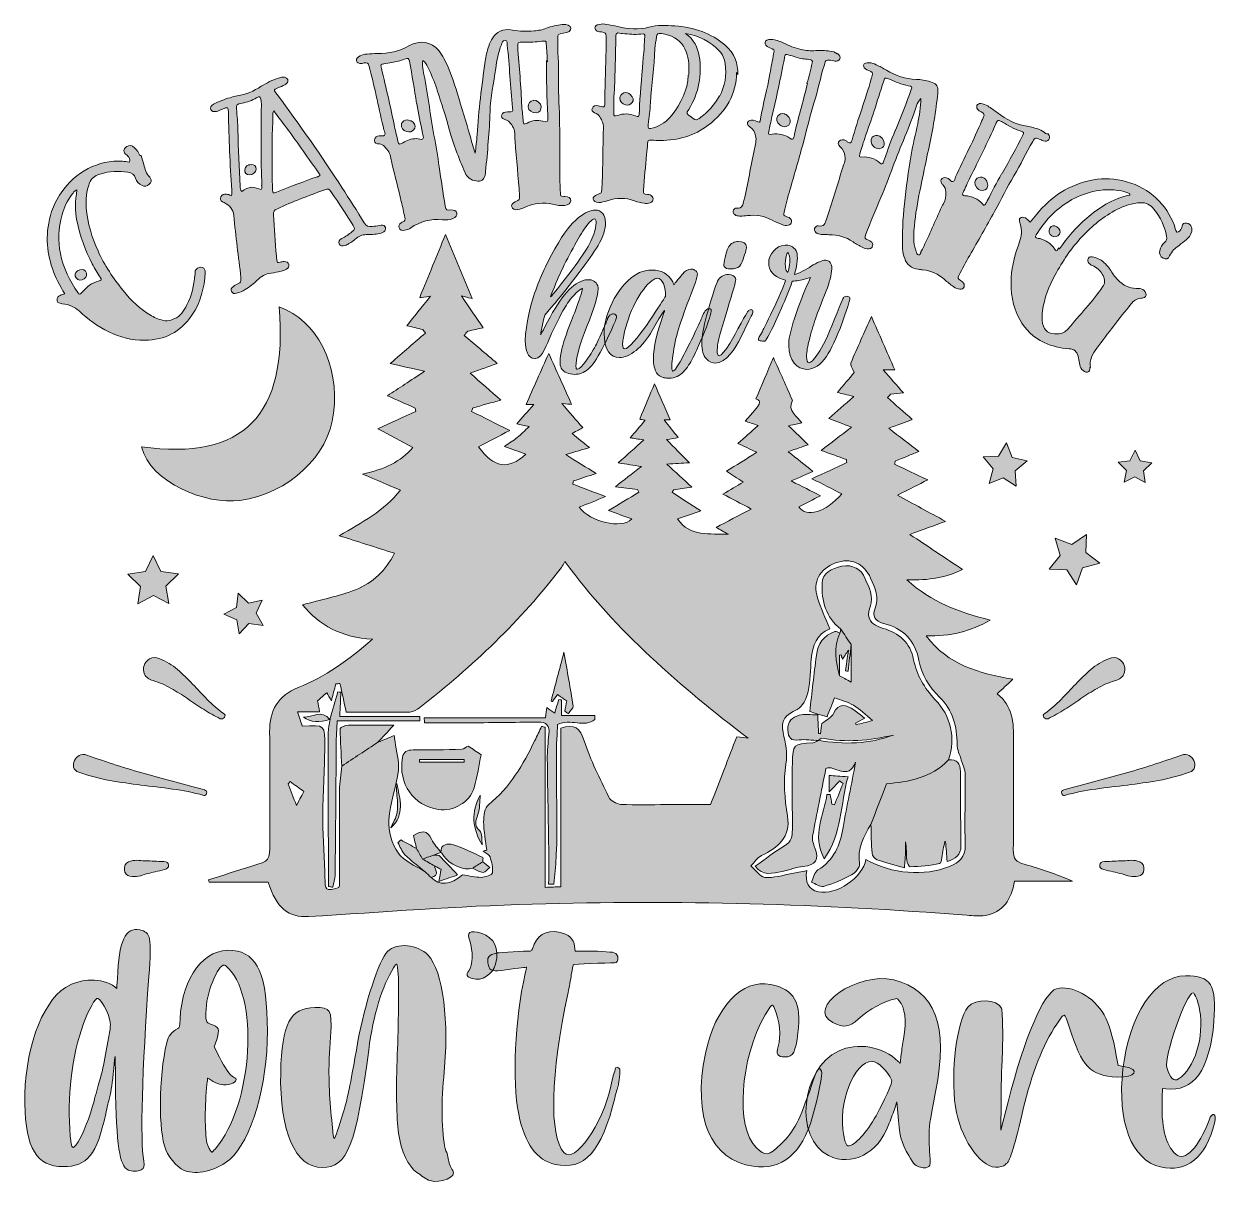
# Model space of a CAD drawing. Header units: inches. Extents: x 45 to 456, y -450 to -51.
import ezdxf

# ---------------------------------------------------------------- set-up
doc = ezdxf.new("R2010")
doc.units = ezdxf.units.IN
doc.header["$MEASUREMENT"] = 0
doc.layers.add('Layer 1', color=7, linetype='Continuous')

# ---------------------------------------------------------------- blocks, each defined once
blk = doc.blocks.new('block 4')
at = {"layer": 'Layer 1', "true_color": 0x0b0b0b}
h = blk.add_hatch(color=28, dxfattribs=at)
h.dxf.hatch_style = 2
edge = h.paths.add_edge_path()
edge.add_spline(control_points=[(89.17, -276.84), (87.69, -276.41), (86.72, -275.68), (86.25, -274.64), (85.8, -273.6), (85.73, -272.6), (86.07, -271.63), (86.41, -270.66), (87.06, -269.88), (88, -269.27), (88.96, -268.68), (90.11, -268.68), (91.46, -269.27), (93.71, -270.2), (95.75, -271.44), (97.56, -273), (99.36, -274.55), (101.11, -276.22), (102.8, -278), (104.49, -279.78), (106.17, -281.57), (107.86, -283.35), (109.54, -285.14), (111.4, -286.72), (113.4, -288.11), (114.02, -288.48), (114.13, -288.94), (113.75, -289.48), (113.37, -290.02), (112.88, -290.17), (112.28, -289.95), (110.32, -288.98), (108.41, -287.91), (106.57, -286.72), (104.72, -285.53), (102.87, -284.3), (101.02, -283.04), (99.17, -281.78), (97.29, -280.6), (95.37, -279.49), (93.46, -278.36), (91.4, -277.48), (89.17, -276.84)], knot_values=[0, 0, 0, 0, 1, 1, 1, 2, 2, 2, 3, 3, 3, 4, 4, 4, 5, 5, 5, 6, 6, 6, 7, 7, 7, 8, 8, 8, 9, 9, 9, 10, 10, 10, 11, 11, 11, 12, 12, 12, 13, 13, 13, 14, 14, 14, 14], degree=3, periodic=1)
at = {"layer": 'Layer 1', "lineweight": 0}
blk.add_open_spline([(89.17, -276.84), (87.69, -276.41), (86.72, -275.68), (86.25, -274.64), (85.8, -273.6), (85.73, -272.6), (86.07, -271.63), (86.41, -270.66), (87.06, -269.88), (88, -269.27), (88.96, -268.68), (90.11, -268.68), (91.46, -269.27), (93.71, -270.2), (95.75, -271.44), (97.56, -273), (99.36, -274.55), (101.11, -276.22), (102.8, -278), (104.49, -279.78), (106.17, -281.57), (107.86, -283.35), (109.54, -285.14), (111.4, -286.72), (113.4, -288.11), (114.02, -288.48), (114.13, -288.94), (113.75, -289.48), (113.37, -290.02), (112.88, -290.17), (112.28, -289.95), (110.32, -288.98), (108.41, -287.91), (106.57, -286.72), (104.72, -285.53), (102.87, -284.3), (101.02, -283.04), (99.17, -281.78), (97.29, -280.6), (95.37, -279.49), (93.46, -278.36), (91.4, -277.48), (89.17, -276.84)], degree=3, knots=[0, 0, 0, 0, 1, 1, 1, 2, 2, 2, 3, 3, 3, 4, 4, 4, 5, 5, 5, 6, 6, 6, 7, 7, 7, 8, 8, 8, 9, 9, 9, 10, 10, 10, 11, 11, 11, 12, 12, 12, 13, 13, 13, 14, 14, 14, 14], dxfattribs=at)
blk = doc.blocks.new('block 5')
at = {"layer": 'Layer 1', "true_color": 0x0b0b0b}
h = blk.add_hatch(color=28, dxfattribs=at)
h.dxf.hatch_style = 2
edge = h.paths.add_edge_path()
edge.add_spline(control_points=[(106.92, -314.5), (107.5, -314.67), (107.73, -315.07), (107.62, -315.68), (107.51, -316.3), (107.18, -316.53), (106.61, -316.36), (103.08, -315.37), (99.49, -314.65), (95.85, -314.17), (92.21, -313.69), (88.6, -313.24), (85.01, -312.81), (81.43, -312.39), (77.83, -311.85), (74.23, -311.21), (70.62, -310.56), (67.1, -309.62), (63.66, -308.41), (62.63, -308.07), (62.02, -307.49), (61.83, -306.68), (61.64, -305.87), (61.73, -305.08), (62.1, -304.32), (62.47, -303.57), (63.02, -302.99), (63.76, -302.59), (64.5, -302.19), (65.38, -302.16), (66.41, -302.5), (73.18, -304.94), (79.89, -307.09), (86.54, -308.93), (93.2, -310.77), (99.99, -312.63), (106.92, -314.5)], knot_values=[0, 0, 0, 0, 1, 1, 1, 2, 2, 2, 3, 3, 3, 4, 4, 4, 5, 5, 5, 6, 6, 6, 7, 7, 7, 8, 8, 8, 9, 9, 9, 10, 10, 10, 11, 11, 11, 12, 12, 12, 12], degree=3, periodic=1)
at = {"layer": 'Layer 1', "lineweight": 0}
blk.add_open_spline([(106.92, -314.5), (107.5, -314.67), (107.73, -315.07), (107.62, -315.68), (107.51, -316.3), (107.18, -316.53), (106.61, -316.36), (103.08, -315.37), (99.49, -314.65), (95.85, -314.17), (92.21, -313.69), (88.6, -313.24), (85.01, -312.81), (81.43, -312.39), (77.83, -311.85), (74.23, -311.21), (70.62, -310.56), (67.1, -309.62), (63.66, -308.41), (62.63, -308.07), (62.02, -307.49), (61.83, -306.68), (61.64, -305.87), (61.73, -305.08), (62.1, -304.32), (62.47, -303.57), (63.02, -302.99), (63.76, -302.59), (64.5, -302.19), (65.38, -302.16), (66.41, -302.5), (73.18, -304.94), (79.89, -307.09), (86.54, -308.93), (93.2, -310.77), (99.99, -312.63), (106.92, -314.5)], degree=3, knots=[0, 0, 0, 0, 1, 1, 1, 2, 2, 2, 3, 3, 3, 4, 4, 4, 5, 5, 5, 6, 6, 6, 7, 7, 7, 8, 8, 8, 9, 9, 9, 10, 10, 10, 11, 11, 11, 12, 12, 12, 12], dxfattribs=at)
blk = doc.blocks.new('block 6')
at = {"layer": 'Layer 1', "true_color": 0x0b0b0b}
h = blk.add_hatch(color=28, dxfattribs=at)
h.dxf.hatch_style = 2
edge = h.paths.add_edge_path()
edge.add_spline(control_points=[(86.34, -338.91), (87.5, -338.94), (88.59, -338.98), (89.59, -339.03), (90.61, -339.07), (91.7, -339.11), (92.85, -339.14), (93.87, -339.19), (94.41, -339.61), (94.49, -340.39), (94.56, -341.18), (94.11, -341.69), (93.12, -341.93), (91.99, -342.18), (90.94, -342.43), (89.95, -342.67), (88.97, -342.9), (87.91, -343.16), (86.78, -343.41), (85.95, -343.78), (85.08, -344.04), (84.15, -344.2), (83.23, -344.37), (82.26, -344.36), (81.23, -344.17), (80.06, -343.99), (79.41, -343.27), (79.29, -341.98), (79.16, -340.69), (79.65, -339.77), (80.75, -339.24), (81.73, -338.85), (82.68, -338.69), (83.62, -338.74), (84.57, -338.79), (85.47, -338.85), (86.34, -338.91)], knot_values=[0, 0, 0, 0, 1, 1, 1, 2, 2, 2, 3, 3, 3, 4, 4, 4, 5, 5, 5, 6, 6, 6, 7, 7, 7, 8, 8, 8, 9, 9, 9, 10, 10, 10, 11, 11, 11, 12, 12, 12, 12], degree=3, periodic=1)
at = {"layer": 'Layer 1', "lineweight": 0}
blk.add_open_spline([(86.34, -338.91), (87.5, -338.94), (88.59, -338.98), (89.59, -339.03), (90.61, -339.07), (91.7, -339.11), (92.85, -339.14), (93.87, -339.19), (94.41, -339.61), (94.49, -340.39), (94.56, -341.18), (94.11, -341.69), (93.12, -341.93), (91.99, -342.18), (90.94, -342.43), (89.95, -342.67), (88.97, -342.9), (87.91, -343.16), (86.78, -343.41), (85.95, -343.78), (85.08, -344.04), (84.15, -344.2), (83.23, -344.37), (82.26, -344.36), (81.23, -344.17), (80.06, -343.99), (79.41, -343.27), (79.29, -341.98), (79.16, -340.69), (79.65, -339.77), (80.75, -339.24), (81.73, -338.85), (82.68, -338.69), (83.62, -338.74), (84.57, -338.79), (85.47, -338.85), (86.34, -338.91)], degree=3, knots=[0, 0, 0, 0, 1, 1, 1, 2, 2, 2, 3, 3, 3, 4, 4, 4, 5, 5, 5, 6, 6, 6, 7, 7, 7, 8, 8, 8, 9, 9, 9, 10, 10, 10, 11, 11, 11, 12, 12, 12, 12], dxfattribs=at)
blk = doc.blocks.new('block 3')
at = {"layer": 'Layer 1'}
for name in ['block 4', 'block 5', 'block 6']:
    blk.add_blockref(name, (0, 0), dxfattribs=at)
blk = doc.blocks.new('block 8')
at = {"layer": 'Layer 1', "true_color": 0x0b0b0b}
h = blk.add_hatch(color=28, dxfattribs=at)
h.dxf.hatch_style = 2
edge = h.paths.add_edge_path()
edge.add_spline(control_points=[(420.56, -276.84), (422.04, -276.41), (423.01, -275.68), (423.48, -274.64), (423.93, -273.6), (424, -272.6), (423.66, -271.63), (423.32, -270.66), (422.67, -269.88), (421.72, -269.27), (420.77, -268.68), (419.62, -268.68), (418.27, -269.27), (416.02, -270.2), (413.98, -271.44), (412.17, -273), (410.37, -274.55), (408.62, -276.22), (406.93, -278), (405.24, -279.78), (403.56, -281.57), (401.87, -283.35), (400.18, -285.14), (398.33, -286.72), (396.33, -288.11), (395.71, -288.48), (395.6, -288.94), (395.98, -289.48), (396.36, -290.02), (396.85, -290.17), (397.45, -289.95), (399.41, -288.98), (401.32, -287.91), (403.16, -286.72), (405.01, -285.53), (406.86, -284.3), (408.71, -283.04), (410.56, -281.78), (412.44, -280.6), (414.36, -279.49), (416.27, -278.36), (418.33, -277.48), (420.56, -276.84)], knot_values=[0, 0, 0, 0, 1, 1, 1, 2, 2, 2, 3, 3, 3, 4, 4, 4, 5, 5, 5, 6, 6, 6, 7, 7, 7, 8, 8, 8, 9, 9, 9, 10, 10, 10, 11, 11, 11, 12, 12, 12, 13, 13, 13, 14, 14, 14, 14], degree=3, periodic=1)
at = {"layer": 'Layer 1', "lineweight": 0}
blk.add_open_spline([(420.56, -276.84), (422.04, -276.41), (423.01, -275.68), (423.48, -274.64), (423.93, -273.6), (424, -272.6), (423.66, -271.63), (423.32, -270.66), (422.67, -269.88), (421.72, -269.27), (420.77, -268.68), (419.62, -268.68), (418.27, -269.27), (416.02, -270.2), (413.98, -271.44), (412.17, -273), (410.37, -274.55), (408.62, -276.22), (406.93, -278), (405.24, -279.78), (403.56, -281.57), (401.87, -283.35), (400.18, -285.14), (398.33, -286.72), (396.33, -288.11), (395.71, -288.48), (395.6, -288.94), (395.98, -289.48), (396.36, -290.02), (396.85, -290.17), (397.45, -289.95), (399.41, -288.98), (401.32, -287.91), (403.16, -286.72), (405.01, -285.53), (406.86, -284.3), (408.71, -283.04), (410.56, -281.78), (412.44, -280.6), (414.36, -279.49), (416.27, -278.36), (418.33, -277.48), (420.56, -276.84)], degree=3, knots=[0, 0, 0, 0, 1, 1, 1, 2, 2, 2, 3, 3, 3, 4, 4, 4, 5, 5, 5, 6, 6, 6, 7, 7, 7, 8, 8, 8, 9, 9, 9, 10, 10, 10, 11, 11, 11, 12, 12, 12, 13, 13, 13, 14, 14, 14, 14], dxfattribs=at)
blk = doc.blocks.new('block 9')
at = {"layer": 'Layer 1', "true_color": 0x0b0b0b}
h = blk.add_hatch(color=28, dxfattribs=at)
h.dxf.hatch_style = 2
edge = h.paths.add_edge_path()
edge.add_spline(control_points=[(402.8, -314.5), (402.23, -314.67), (402, -315.07), (402.11, -315.68), (402.22, -316.3), (402.55, -316.53), (403.12, -316.36), (406.65, -315.37), (410.23, -314.65), (413.88, -314.17), (417.52, -313.69), (421.13, -313.24), (424.72, -312.81), (428.3, -312.39), (431.9, -311.85), (435.5, -311.21), (439.11, -310.56), (442.63, -309.62), (446.07, -308.41), (447.1, -308.07), (447.71, -307.49), (447.9, -306.68), (448.08, -305.87), (448, -305.08), (447.63, -304.32), (447.26, -303.57), (446.7, -302.99), (445.97, -302.59), (445.23, -302.19), (444.35, -302.16), (443.32, -302.5), (436.55, -304.94), (429.84, -307.09), (423.19, -308.93), (416.53, -310.77), (409.73, -312.63), (402.8, -314.5)], knot_values=[0, 0, 0, 0, 1, 1, 1, 2, 2, 2, 3, 3, 3, 4, 4, 4, 5, 5, 5, 6, 6, 6, 7, 7, 7, 8, 8, 8, 9, 9, 9, 10, 10, 10, 11, 11, 11, 12, 12, 12, 12], degree=3, periodic=1)
at = {"layer": 'Layer 1', "lineweight": 0}
blk.add_open_spline([(402.8, -314.5), (402.23, -314.67), (402, -315.07), (402.11, -315.68), (402.22, -316.3), (402.55, -316.53), (403.12, -316.36), (406.65, -315.37), (410.23, -314.65), (413.88, -314.17), (417.52, -313.69), (421.13, -313.24), (424.72, -312.81), (428.3, -312.39), (431.9, -311.85), (435.5, -311.21), (439.11, -310.56), (442.63, -309.62), (446.07, -308.41), (447.1, -308.07), (447.71, -307.49), (447.9, -306.68), (448.08, -305.87), (448, -305.08), (447.63, -304.32), (447.26, -303.57), (446.7, -302.99), (445.97, -302.59), (445.23, -302.19), (444.35, -302.16), (443.32, -302.5), (436.55, -304.94), (429.84, -307.09), (423.19, -308.93), (416.53, -310.77), (409.73, -312.63), (402.8, -314.5)], degree=3, knots=[0, 0, 0, 0, 1, 1, 1, 2, 2, 2, 3, 3, 3, 4, 4, 4, 5, 5, 5, 6, 6, 6, 7, 7, 7, 8, 8, 8, 9, 9, 9, 10, 10, 10, 11, 11, 11, 12, 12, 12, 12], dxfattribs=at)
blk = doc.blocks.new('block 10')
at = {"layer": 'Layer 1', "true_color": 0x0b0b0b}
h = blk.add_hatch(color=28, dxfattribs=at)
h.dxf.hatch_style = 2
edge = h.paths.add_edge_path()
edge.add_spline(control_points=[(423.39, -338.91), (422.23, -338.94), (421.14, -338.98), (420.13, -339.03), (419.12, -339.07), (418.03, -339.11), (416.88, -339.14), (415.86, -339.19), (415.32, -339.61), (415.24, -340.39), (415.17, -341.18), (415.62, -341.69), (416.61, -341.93), (417.73, -342.18), (418.79, -342.43), (419.78, -342.67), (420.76, -342.9), (421.82, -343.16), (422.95, -343.41), (423.78, -343.78), (424.65, -344.04), (425.57, -344.2), (426.5, -344.37), (427.47, -344.36), (428.5, -344.17), (429.67, -343.99), (430.32, -343.27), (430.44, -341.98), (430.57, -340.69), (430.08, -339.77), (428.98, -339.24), (428, -338.85), (427.05, -338.69), (426.1, -338.74), (425.16, -338.79), (424.26, -338.85), (423.39, -338.91)], knot_values=[0, 0, 0, 0, 1, 1, 1, 2, 2, 2, 3, 3, 3, 4, 4, 4, 5, 5, 5, 6, 6, 6, 7, 7, 7, 8, 8, 8, 9, 9, 9, 10, 10, 10, 11, 11, 11, 12, 12, 12, 12], degree=3, periodic=1)
at = {"layer": 'Layer 1', "lineweight": 0}
blk.add_open_spline([(423.39, -338.91), (422.23, -338.94), (421.14, -338.98), (420.13, -339.03), (419.12, -339.07), (418.03, -339.11), (416.88, -339.14), (415.86, -339.19), (415.32, -339.61), (415.24, -340.39), (415.17, -341.18), (415.62, -341.69), (416.61, -341.93), (417.73, -342.18), (418.79, -342.43), (419.78, -342.67), (420.76, -342.9), (421.82, -343.16), (422.95, -343.41), (423.78, -343.78), (424.65, -344.04), (425.57, -344.2), (426.5, -344.37), (427.47, -344.36), (428.5, -344.17), (429.67, -343.99), (430.32, -343.27), (430.44, -341.98), (430.57, -340.69), (430.08, -339.77), (428.98, -339.24), (428, -338.85), (427.05, -338.69), (426.1, -338.74), (425.16, -338.79), (424.26, -338.85), (423.39, -338.91)], degree=3, knots=[0, 0, 0, 0, 1, 1, 1, 2, 2, 2, 3, 3, 3, 4, 4, 4, 5, 5, 5, 6, 6, 6, 7, 7, 7, 8, 8, 8, 9, 9, 9, 10, 10, 10, 11, 11, 11, 12, 12, 12, 12], dxfattribs=at)
blk = doc.blocks.new('block 7')
at = {"layer": 'Layer 1'}
for name in ['block 8', 'block 9', 'block 10']:
    blk.add_blockref(name, (0, 0), dxfattribs=at)
blk = doc.blocks.new('block 12')
at = {"layer": 'Layer 1', "true_color": 0x0b0b0b}
h = blk.add_hatch(color=28, dxfattribs=at)
h.dxf.hatch_style = 2
edge = h.paths.add_edge_path()
edge.add_spline(control_points=[(85.13, -95.97), (85.44, -97.03), (85.72, -98), (85.99, -98.98), (86.36, -100.61), (86.75, -102.25), (88.05, -103.36), (88.13, -103.52), (88.22, -103.68), (88.31, -103.83), (88.7, -104.53), (88.56, -105.23), (87.85, -105.84), (87.13, -106.45), (86.2, -106.68), (85.44, -106.29), (84.3, -105.71), (83.41, -104.88), (83.13, -103.7), (82.8, -102.44), (81.85, -101.96), (80.48, -101.73), (77.44, -101.23), (74.24, -101.26), (70.8, -102.35), (69.02, -102.93), (67.89, -103.86), (67.31, -105.4), (66.19, -108.35), (66.02, -111.15), (66.18, -113.95), (66.59, -119.26), (68.13, -124.18), (70.23, -128.82), (72.44, -133.82), (75.52, -138.21), (78.84, -142.44), (81.6, -145.86), (84.74, -148.9), (88.61, -151.14), (90.06, -152), (91.57, -152.6), (93.3, -152.85), (94.37, -153), (95.35, -152.68), (96.38, -152.23), (98.72, -151.24), (99.8, -149.41), (100.82, -147.42), (102.58, -144.13), (103.24, -140.64), (103.59, -137.13), (103.68, -136.67), (103.64, -136.18), (103.73, -135.71), (104, -134.94), (104.77, -134.4), (105.61, -134.44), (106.46, -134.47), (106.95, -134.92), (107.12, -135.65), (107.11, -135.85), (107.11, -136.06), (107.11, -136.26), (106.83, -141.45), (105.68, -146.43), (102.54, -150.98), (98.56, -156.8), (93.29, -159.47), (86.31, -159.6), (81.82, -159.73), (77.82, -158.49), (73.96, -156.7), (70.05, -154.84), (66.72, -152.33), (63.67, -149.49), (62.15, -148.07), (60.21, -147.2), (57.89, -146.99), (57.69, -146.92), (57.4, -146.92), (57.2, -146.85), (56.43, -146.78), (56.01, -146.43), (56.11, -145.66), (56.13, -144.96), (56.55, -144.4), (57.19, -144.12), (57.6, -143.91), (58.07, -143.77), (58.77, -143.56), (57, -140.75), (55.52, -137.93), (54.49, -134.88), (52.49, -128.86), (51.92, -122.4), (54.25, -115.23), (54.94, -113.08), (56.07, -110.86), (57.48, -108.81), (62.3, -101.57), (70.56, -97.35), (78.66, -97.92), (79.4, -98), (80.15, -98.09), (81.04, -98.19), (81.35, -97.29), (80.99, -96.67), (80.53, -96.11), (80.2, -95.78), (79.77, -95.51), (79.44, -95.19), (78.94, -94.55), (79.09, -93.84), (79.69, -93.19), (80.3, -92.53), (81.17, -92.35), (81.9, -92.66), (82.24, -92.77), (82.52, -93.03), (82.8, -93.28), (83.64, -94.04), (84.26, -94.92), (84.58, -95.97), (84.76, -95.97), (84.95, -95.97), (85.13, -95.97)], knot_values=[0, 0, 0, 0, 1, 1, 1, 2, 2, 2, 3, 3, 3, 4, 4, 4, 5, 5, 5, 6, 6, 6, 7, 7, 7, 8, 8, 8, 9, 9, 9, 10, 10, 10, 11, 11, 11, 12, 12, 12, 13, 13, 13, 14, 14, 14, 15, 15, 15, 16, 16, 16, 17, 17, 17, 18, 18, 18, 19, 19, 19, 20, 20, 20, 21, 21, 21, 22, 22, 22, 23, 23, 23, 24, 24, 24, 25, 25, 25, 26, 26, 26, 27, 27, 27, 28, 28, 28, 29, 29, 29, 30, 30, 30, 31, 31, 31, 32, 32, 32, 33, 33, 33, 34, 34, 34, 35, 35, 35, 36, 36, 36, 37, 37, 37, 38, 38, 38, 39, 39, 39, 40, 40, 40, 41, 41, 41, 42, 42, 42, 42], degree=3, periodic=1)
edge = h.paths.add_edge_path()
edge.add_spline(control_points=[(62.92, -118.43), (62.36, -115.12), (62.32, -111.67), (62.96, -107.81), (62.06, -108.2), (61.7, -108.76), (61.3, -109.24), (59.64, -111.55), (58.46, -113.89), (57.82, -116.31), (56.43, -121.01), (56.45, -125.45), (57.25, -129.65), (58.24, -134.71), (60.46, -139.1), (63.26, -143.15), (63.8, -143.86), (64.08, -143.87), (64.81, -142.98), (66.35, -141.15), (68.09, -139.76), (70.41, -139.19), (71.43, -138.9), (71.5, -138.63), (70.98, -137.9), (69.95, -136.45), (69.09, -134.86), (68.24, -133.27), (65.79, -128.65), (63.97, -123.68), (62.97, -118.28), (62.95, -118.33), (62.94, -118.38), (62.92, -118.43)], knot_values=[0, 0, 0, 0, 1, 1, 1, 2, 2, 2, 3, 3, 3, 4, 4, 4, 5, 5, 5, 6, 6, 6, 7, 7, 7, 8, 8, 8, 9, 9, 9, 10, 10, 10, 11, 11, 11, 11], degree=3, periodic=1)
edge = h.paths.add_edge_path()
edge.add_spline(control_points=[(65.91, -135.82), (66.54, -136.69), (66.38, -137.8), (65.48, -138.47), (64.58, -139.13), (63.32, -138.95), (62.68, -138.09), (62.09, -137.31), (62.26, -136.4), (63.17, -135.72), (64.18, -134.98), (65.33, -135.03), (65.91, -135.82)], knot_values=[0, 0, 0, 0, 1, 1, 1, 2, 2, 2, 3, 3, 3, 4, 4, 4, 4], degree=3, periodic=1)
at = {"layer": 'Layer 1', "lineweight": 0}
for points, knots in [([(85.13, -95.97), (85.44, -97.03), (85.72, -98), (85.99, -98.98), (86.36, -100.61), (86.75, -102.25), (88.05, -103.36), (88.13, -103.52), (88.22, -103.68), (88.31, -103.83), (88.7, -104.53), (88.56, -105.23), (87.85, -105.84), (87.13, -106.45), (86.2, -106.68), (85.44, -106.29), (84.3, -105.71), (83.41, -104.88), (83.13, -103.7), (82.8, -102.44), (81.85, -101.96), (80.48, -101.73), (77.44, -101.23), (74.24, -101.26), (70.8, -102.35), (69.02, -102.93), (67.89, -103.86), (67.31, -105.4), (66.19, -108.35), (66.02, -111.15), (66.18, -113.95), (66.59, -119.26), (68.13, -124.18), (70.23, -128.82), (72.44, -133.82), (75.52, -138.21), (78.84, -142.44), (81.6, -145.86), (84.74, -148.9), (88.61, -151.14), (90.06, -152), (91.57, -152.6), (93.3, -152.85), (94.37, -153), (95.35, -152.68), (96.38, -152.23), (98.72, -151.24), (99.8, -149.41), (100.82, -147.42), (102.58, -144.13), (103.24, -140.64), (103.59, -137.13), (103.68, -136.67), (103.64, -136.18), (103.73, -135.71), (104, -134.94), (104.77, -134.4), (105.61, -134.44), (106.46, -134.47), (106.95, -134.92), (107.12, -135.65), (107.11, -135.85), (107.11, -136.06), (107.11, -136.26), (106.83, -141.45), (105.68, -146.43), (102.54, -150.98), (98.56, -156.8), (93.29, -159.47), (86.31, -159.6), (81.82, -159.73), (77.82, -158.49), (73.96, -156.7), (70.05, -154.84), (66.72, -152.33), (63.67, -149.49), (62.15, -148.07), (60.21, -147.2), (57.89, -146.99), (57.69, -146.92), (57.4, -146.92), (57.2, -146.85), (56.43, -146.78), (56.01, -146.43), (56.11, -145.66), (56.13, -144.96), (56.55, -144.4), (57.19, -144.12), (57.6, -143.91), (58.07, -143.77), (58.77, -143.56), (57, -140.75), (55.52, -137.93), (54.49, -134.88), (52.49, -128.86), (51.92, -122.4), (54.25, -115.23), (54.94, -113.08), (56.07, -110.86), (57.48, -108.81), (62.3, -101.57), (70.56, -97.35), (78.66, -97.92), (79.4, -98), (80.15, -98.09), (81.04, -98.19), (81.35, -97.29), (80.99, -96.67), (80.53, -96.11), (80.2, -95.78), (79.77, -95.51), (79.44, -95.19), (78.94, -94.55), (79.09, -93.84), (79.69, -93.19), (80.3, -92.53), (81.17, -92.35), (81.9, -92.66), (82.24, -92.77), (82.52, -93.03), (82.8, -93.28), (83.64, -94.04), (84.26, -94.92), (84.58, -95.97), (84.76, -95.97), (84.95, -95.97), (85.13, -95.97)], [0, 0, 0, 0, 1, 1, 1, 2, 2, 2, 3, 3, 3, 4, 4, 4, 5, 5, 5, 6, 6, 6, 7, 7, 7, 8, 8, 8, 9, 9, 9, 10, 10, 10, 11, 11, 11, 12, 12, 12, 13, 13, 13, 14, 14, 14, 15, 15, 15, 16, 16, 16, 17, 17, 17, 18, 18, 18, 19, 19, 19, 20, 20, 20, 21, 21, 21, 22, 22, 22, 23, 23, 23, 24, 24, 24, 25, 25, 25, 26, 26, 26, 27, 27, 27, 28, 28, 28, 29, 29, 29, 30, 30, 30, 31, 31, 31, 32, 32, 32, 33, 33, 33, 34, 34, 34, 35, 35, 35, 36, 36, 36, 37, 37, 37, 38, 38, 38, 39, 39, 39, 40, 40, 40, 41, 41, 41, 42, 42, 42, 42]), ([(62.92, -118.43), (62.36, -115.12), (62.32, -111.67), (62.96, -107.81), (62.06, -108.2), (61.7, -108.76), (61.3, -109.24), (59.64, -111.55), (58.46, -113.89), (57.82, -116.31), (56.43, -121.01), (56.45, -125.45), (57.25, -129.65), (58.24, -134.71), (60.46, -139.1), (63.26, -143.15), (63.8, -143.86), (64.08, -143.87), (64.81, -142.98), (66.35, -141.15), (68.09, -139.76), (70.41, -139.19), (71.43, -138.9), (71.5, -138.63), (70.98, -137.9), (69.95, -136.45), (69.09, -134.86), (68.24, -133.27), (65.79, -128.65), (63.97, -123.68), (62.97, -118.28), (62.95, -118.33), (62.94, -118.38), (62.92, -118.43)], [0, 0, 0, 0, 1, 1, 1, 2, 2, 2, 3, 3, 3, 4, 4, 4, 5, 5, 5, 6, 6, 6, 7, 7, 7, 8, 8, 8, 9, 9, 9, 10, 10, 10, 11, 11, 11, 11]), ([(65.91, -135.82), (66.54, -136.69), (66.38, -137.8), (65.48, -138.47), (64.58, -139.13), (63.32, -138.95), (62.68, -138.09), (62.09, -137.31), (62.26, -136.4), (63.17, -135.72), (64.18, -134.98), (65.33, -135.03), (65.91, -135.82)], [0, 0, 0, 0, 1, 1, 1, 2, 2, 2, 3, 3, 3, 4, 4, 4, 4])]:
    blk.add_open_spline(points, degree=3, knots=knots, dxfattribs=at)
blk = doc.blocks.new('block 13')
at = {"layer": 'Layer 1', "true_color": 0x0b0b0b}
h = blk.add_hatch(color=28, dxfattribs=at)
h.dxf.hatch_style = 2
edge = h.paths.add_edge_path()
edge.add_spline(control_points=[(168.8, -120.1), (169.2, -120.45), (169.32, -120.88), (169.17, -121.39), (168.97, -122.1), (168.49, -122.51), (167.73, -122.64), (166.22, -122.99), (164.7, -123.27), (163.15, -123.19), (161.7, -123.08), (160.41, -123.5), (159.28, -124.43), (158.48, -125.07), (157.58, -125.75), (156.64, -126.26), (156.21, -126.5), (155.78, -126.74), (155.33, -126.9), (154.32, -127.25), (153.63, -127.02), (153.3, -126.38), (152.97, -125.74), (153.21, -124.98), (154.2, -124.55), (155.52, -123.9), (156.58, -123.07), (157.64, -122.24), (158.77, -121.3), (158.75, -121.22), (158.04, -120.03), (155.65, -116.2), (153.21, -112.4), (150.62, -108.65), (149.7, -107.26), (149.7, -107.26), (147.94, -107.87), (142.58, -109.85), (137.2, -111.82), (132.01, -114.29), (130.7, -114.94), (130.64, -115.06), (130.71, -116.29), (130.94, -121.06), (131.25, -125.81), (131.63, -130.54), (131.63, -131.03), (131.72, -131.48), (131.81, -131.93), (131.91, -132.87), (132.04, -132.9), (133.01, -132.67), (133.4, -132.59), (133.89, -132.47), (134.32, -132.48), (135.06, -132.44), (135.72, -132.74), (135.92, -133.44), (136.11, -134.13), (135.85, -134.74), (135.17, -135.13), (134.59, -135.49), (133.93, -135.68), (133.24, -135.8), (132.15, -136), (131.02, -136.32), (129.89, -136.45), (127.94, -136.67), (126.38, -137.51), (125.08, -138.85), (123.82, -140.07), (122.42, -141.17), (120.94, -142.14), (120.02, -142.71), (118.99, -143.05), (117.95, -143.4), (117.22, -143.68), (116.49, -143.37), (116.19, -142.81), (115.9, -142.26), (116.08, -141.55), (116.82, -141.06), (117.39, -140.65), (118, -140.33), (118.62, -140.01), (119.23, -139.69), (119.55, -139.23), (119.44, -138.58), (119.45, -138.38), (119.45, -138.17), (119.46, -137.97), (118.61, -130.86), (117.62, -123.77), (117.01, -116.61), (116.8, -114.44), (115.49, -113.17), (113.68, -112.16), (113.5, -112.05), (113.23, -111.98), (113.05, -111.87), (112.35, -111.42), (112.17, -110.81), (112.57, -110.12), (112.86, -109.48), (113.55, -109.14), (114.43, -109.22), (114.71, -109.29), (114.98, -109.35), (115.25, -109.42), (115.53, -109.49), (115.74, -109.69), (116.05, -109.84), (116.47, -108.95), (116.34, -108.42), (116.31, -107.84), (115.66, -98.96), (115.27, -90.01), (115.13, -81.02), (115.11, -79.18), (115.11, -79.17), (112.9, -80.03), (112.25, -80.32), (111.59, -80.6), (111.02, -80.76), (110.08, -80.98), (109.28, -80.66), (109.02, -80.08), (108.76, -79.51), (109.09, -78.78), (110.04, -78.26), (111.86, -77.35), (113.73, -76.55), (115.71, -76.01), (116.51, -75.77), (117.31, -75.53), (118.15, -75.38), (121.21, -74.99), (123.9, -73.74), (126.45, -72.1), (128.3, -70.92), (130.22, -69.93), (132.37, -69.25), (134.08, -68.74), (135.27, -68.9), (135.56, -69.74), (135.89, -70.67), (135.17, -71.48), (133.4, -72.12), (130.29, -73.23), (130.69, -73.29), (131.92, -74.93), (139.74, -85.41), (147.16, -96.1), (154.2, -106.98), (156.82, -111.02), (159.48, -115.06), (161.9, -119.18), (162.55, -120.28), (163.46, -120.56), (164.63, -120.39), (165.52, -120.31), (166.38, -120.15), (167.25, -119.99), (167.93, -119.88), (168.53, -119.89), (169.06, -120.3), (168.97, -120.24), (168.88, -120.17), (168.8, -120.1)], knot_values=[0, 0, 0, 0, 1, 1, 1, 2, 2, 2, 3, 3, 3, 4, 4, 4, 5, 5, 5, 6, 6, 6, 7, 7, 7, 8, 8, 8, 9, 9, 9, 10, 10, 10, 11, 11, 11, 12, 12, 12, 13, 13, 13, 14, 14, 14, 15, 15, 15, 16, 16, 16, 17, 17, 17, 18, 18, 18, 19, 19, 19, 20, 20, 20, 21, 21, 21, 22, 22, 22, 23, 23, 23, 24, 24, 24, 25, 25, 25, 26, 26, 26, 27, 27, 27, 28, 28, 28, 29, 29, 29, 30, 30, 30, 31, 31, 31, 32, 32, 32, 33, 33, 33, 34, 34, 34, 35, 35, 35, 36, 36, 36, 37, 37, 37, 38, 38, 38, 39, 39, 39, 40, 40, 40, 41, 41, 41, 42, 42, 42, 43, 43, 43, 44, 44, 44, 45, 45, 45, 46, 46, 46, 47, 47, 47, 48, 48, 48, 49, 49, 49, 50, 50, 50, 51, 51, 51, 52, 52, 52, 53, 53, 53, 54, 54, 54, 55, 55, 55, 56, 56, 56, 56], degree=3, periodic=1)
edge = h.paths.add_edge_path()
edge.add_spline(control_points=[(126.65, -106.25), (126.34, -97.54), (126.27, -88.77), (126.46, -79.96), (126.5, -78.79), (126.55, -77.62), (126.24, -76.49), (126.03, -75.62), (125.85, -75.49), (124.82, -76.08), (123.27, -76.98), (121.6, -77.55), (119.82, -77.89), (118.05, -78.23), (117.87, -78.41), (117.95, -79.83), (118.08, -82.29), (118.34, -84.71), (118.41, -87.21), (118.53, -93.67), (118.79, -100.11), (119.19, -106.51), (119.21, -107.09), (119.14, -107.71), (119.77, -108.31), (120.84, -107.53), (121.89, -106.96), (123.16, -106.89), (124.43, -106.82), (125.32, -107.51), (126.42, -107.62), (126.77, -107.08), (126.6, -106.67), (126.56, -106.3), (126.59, -106.28), (126.62, -106.27), (126.65, -106.25)], knot_values=[0, 0, 0, 0, 1, 1, 1, 2, 2, 2, 3, 3, 3, 4, 4, 4, 5, 5, 5, 6, 6, 6, 7, 7, 7, 8, 8, 8, 9, 9, 9, 10, 10, 10, 11, 11, 11, 12, 12, 12, 12], degree=3, periodic=1)
edge = h.paths.add_edge_path()
edge.add_spline(control_points=[(122.21, -99.21), (123.22, -98.77), (124.22, -99.12), (124.57, -99.95), (124.95, -100.85), (124.29, -102.11), (123.15, -102.5), (122.11, -102.86), (121.08, -102.43), (120.82, -101.57), (120.52, -100.62), (121.11, -99.48), (122.27, -99.08), (122.25, -99.12), (122.23, -99.16), (122.21, -99.21)], knot_values=[0, 0, 0, 0, 1, 1, 1, 2, 2, 2, 3, 3, 3, 4, 4, 4, 5, 5, 5, 5], degree=3, periodic=1)
edge = h.paths.add_edge_path()
edge.add_spline(control_points=[(145.68, -103.36), (146.78, -102.97), (146.82, -102.77), (146.32, -101.99), (146.13, -101.78), (145.95, -101.56), (145.76, -101.34), (142.08, -95.99), (138.31, -90.69), (134.43, -85.45), (133.25, -83.88), (132.06, -82.32), (130.79, -80.6), (130.27, -81.18), (130.43, -81.6), (130.45, -81.97), (130.22, -88.18), (130.12, -94.37), (130.15, -100.54), (130.18, -102.94), (130.23, -105.33), (130.34, -107.81), (130.35, -108.97), (130.52, -109.09), (131.7, -108.6), (136.31, -106.7), (140.97, -104.93), (145.65, -103.27), (145.66, -103.3), (145.67, -103.33), (145.68, -103.36)], knot_values=[0, 0, 0, 0, 1, 1, 1, 2, 2, 2, 3, 3, 3, 4, 4, 4, 5, 5, 5, 6, 6, 6, 7, 7, 7, 8, 8, 8, 9, 9, 9, 10, 10, 10, 10], degree=3, periodic=1)
at = {"layer": 'Layer 1', "lineweight": 0}
for points, knots in [([(168.8, -120.1), (169.2, -120.45), (169.32, -120.88), (169.17, -121.39), (168.97, -122.1), (168.49, -122.51), (167.73, -122.64), (166.22, -122.99), (164.7, -123.27), (163.15, -123.19), (161.7, -123.08), (160.41, -123.5), (159.28, -124.43), (158.48, -125.07), (157.58, -125.75), (156.64, -126.26), (156.21, -126.5), (155.78, -126.74), (155.33, -126.9), (154.32, -127.25), (153.63, -127.02), (153.3, -126.38), (152.97, -125.74), (153.21, -124.98), (154.2, -124.55), (155.52, -123.9), (156.58, -123.07), (157.64, -122.24), (158.77, -121.3), (158.75, -121.22), (158.04, -120.03), (155.65, -116.2), (153.21, -112.4), (150.62, -108.65), (149.7, -107.26), (149.7, -107.26), (147.94, -107.87), (142.58, -109.85), (137.2, -111.82), (132.01, -114.29), (130.7, -114.94), (130.64, -115.06), (130.71, -116.29), (130.94, -121.06), (131.25, -125.81), (131.63, -130.54), (131.63, -131.03), (131.72, -131.48), (131.81, -131.93), (131.91, -132.87), (132.04, -132.9), (133.01, -132.67), (133.4, -132.59), (133.89, -132.47), (134.32, -132.48), (135.06, -132.44), (135.72, -132.74), (135.92, -133.44), (136.11, -134.13), (135.85, -134.74), (135.17, -135.13), (134.59, -135.49), (133.93, -135.68), (133.24, -135.8), (132.15, -136), (131.02, -136.32), (129.89, -136.45), (127.94, -136.67), (126.38, -137.51), (125.08, -138.85), (123.82, -140.07), (122.42, -141.17), (120.94, -142.14), (120.02, -142.71), (118.99, -143.05), (117.95, -143.4), (117.22, -143.68), (116.49, -143.37), (116.19, -142.81), (115.9, -142.26), (116.08, -141.55), (116.82, -141.06), (117.39, -140.65), (118, -140.33), (118.62, -140.01), (119.23, -139.69), (119.55, -139.23), (119.44, -138.58), (119.45, -138.38), (119.45, -138.17), (119.46, -137.97), (118.61, -130.86), (117.62, -123.77), (117.01, -116.61), (116.8, -114.44), (115.49, -113.17), (113.68, -112.16), (113.5, -112.05), (113.23, -111.98), (113.05, -111.87), (112.35, -111.42), (112.17, -110.81), (112.57, -110.12), (112.86, -109.48), (113.55, -109.14), (114.43, -109.22), (114.71, -109.29), (114.98, -109.35), (115.25, -109.42), (115.53, -109.49), (115.74, -109.69), (116.05, -109.84), (116.47, -108.95), (116.34, -108.42), (116.31, -107.84), (115.66, -98.96), (115.27, -90.01), (115.13, -81.02), (115.11, -79.18), (115.11, -79.17), (112.9, -80.03), (112.25, -80.32), (111.59, -80.6), (111.02, -80.76), (110.08, -80.98), (109.28, -80.66), (109.02, -80.08), (108.76, -79.51), (109.09, -78.78), (110.04, -78.26), (111.86, -77.35), (113.73, -76.55), (115.71, -76.01), (116.51, -75.77), (117.31, -75.53), (118.15, -75.38), (121.21, -74.99), (123.9, -73.74), (126.45, -72.1), (128.3, -70.92), (130.22, -69.93), (132.37, -69.25), (134.08, -68.74), (135.27, -68.9), (135.56, -69.74), (135.89, -70.67), (135.17, -71.48), (133.4, -72.12), (130.29, -73.23), (130.69, -73.29), (131.92, -74.93), (139.74, -85.41), (147.16, -96.1), (154.2, -106.98), (156.82, -111.02), (159.48, -115.06), (161.9, -119.18), (162.55, -120.28), (163.46, -120.56), (164.63, -120.39), (165.52, -120.31), (166.38, -120.15), (167.25, -119.99), (167.93, -119.88), (168.53, -119.89), (169.06, -120.3), (168.97, -120.24), (168.88, -120.17), (168.8, -120.1)], [0, 0, 0, 0, 1, 1, 1, 2, 2, 2, 3, 3, 3, 4, 4, 4, 5, 5, 5, 6, 6, 6, 7, 7, 7, 8, 8, 8, 9, 9, 9, 10, 10, 10, 11, 11, 11, 12, 12, 12, 13, 13, 13, 14, 14, 14, 15, 15, 15, 16, 16, 16, 17, 17, 17, 18, 18, 18, 19, 19, 19, 20, 20, 20, 21, 21, 21, 22, 22, 22, 23, 23, 23, 24, 24, 24, 25, 25, 25, 26, 26, 26, 27, 27, 27, 28, 28, 28, 29, 29, 29, 30, 30, 30, 31, 31, 31, 32, 32, 32, 33, 33, 33, 34, 34, 34, 35, 35, 35, 36, 36, 36, 37, 37, 37, 38, 38, 38, 39, 39, 39, 40, 40, 40, 41, 41, 41, 42, 42, 42, 43, 43, 43, 44, 44, 44, 45, 45, 45, 46, 46, 46, 47, 47, 47, 48, 48, 48, 49, 49, 49, 50, 50, 50, 51, 51, 51, 52, 52, 52, 53, 53, 53, 54, 54, 54, 55, 55, 55, 56, 56, 56, 56]), ([(126.65, -106.25), (126.34, -97.54), (126.27, -88.77), (126.46, -79.96), (126.5, -78.79), (126.55, -77.62), (126.24, -76.49), (126.03, -75.62), (125.85, -75.49), (124.82, -76.08), (123.27, -76.98), (121.6, -77.55), (119.82, -77.89), (118.05, -78.23), (117.87, -78.41), (117.95, -79.83), (118.08, -82.29), (118.34, -84.71), (118.41, -87.21), (118.53, -93.67), (118.79, -100.11), (119.19, -106.51), (119.21, -107.09), (119.14, -107.71), (119.77, -108.31), (120.84, -107.53), (121.89, -106.96), (123.16, -106.89), (124.43, -106.82), (125.32, -107.51), (126.42, -107.62), (126.77, -107.08), (126.6, -106.67), (126.56, -106.3), (126.59, -106.28), (126.62, -106.27), (126.65, -106.25)], [0, 0, 0, 0, 1, 1, 1, 2, 2, 2, 3, 3, 3, 4, 4, 4, 5, 5, 5, 6, 6, 6, 7, 7, 7, 8, 8, 8, 9, 9, 9, 10, 10, 10, 11, 11, 11, 12, 12, 12, 12]), ([(145.68, -103.36), (146.78, -102.97), (146.82, -102.77), (146.32, -101.99), (146.13, -101.78), (145.95, -101.56), (145.76, -101.34), (142.08, -95.99), (138.31, -90.69), (134.43, -85.45), (133.25, -83.88), (132.06, -82.32), (130.79, -80.6), (130.27, -81.18), (130.43, -81.6), (130.45, -81.97), (130.22, -88.18), (130.12, -94.37), (130.15, -100.54), (130.18, -102.94), (130.23, -105.33), (130.34, -107.81), (130.35, -108.97), (130.52, -109.09), (131.7, -108.6), (136.31, -106.7), (140.97, -104.93), (145.65, -103.27), (145.66, -103.3), (145.67, -103.33), (145.68, -103.36)], [0, 0, 0, 0, 1, 1, 1, 2, 2, 2, 3, 3, 3, 4, 4, 4, 5, 5, 5, 6, 6, 6, 7, 7, 7, 8, 8, 8, 9, 9, 9, 10, 10, 10, 10]), ([(122.21, -99.21), (123.22, -98.77), (124.22, -99.12), (124.57, -99.95), (124.95, -100.85), (124.29, -102.11), (123.15, -102.5), (122.11, -102.86), (121.08, -102.43), (120.82, -101.57), (120.52, -100.62), (121.11, -99.48), (122.27, -99.08), (122.25, -99.12), (122.23, -99.16), (122.21, -99.21)], [0, 0, 0, 0, 1, 1, 1, 2, 2, 2, 3, 3, 3, 4, 4, 4, 5, 5, 5, 5])]:
    blk.add_open_spline(points, degree=3, knots=knots, dxfattribs=at)
blk = doc.blocks.new('block 14')
at = {"layer": 'Layer 1', "true_color": 0x0b0b0b}
h = blk.add_hatch(color=28, dxfattribs=at)
h.dxf.hatch_style = 2
edge = h.paths.add_edge_path()
edge.add_spline(control_points=[(229.25, -101.31), (229.28, -103.81), (229.31, -106.32), (229.44, -108.82), (229.5, -109.98), (229.5, -109.98), (230.66, -110.02), (230.76, -110.01), (230.85, -110.01), (230.95, -110), (232.3, -110.03), (233.09, -110.63), (233.03, -111.53), (232.97, -112.42), (232.23, -112.99), (231, -113.13), (229.58, -113.29), (228.14, -113.1), (226.78, -112.74), (223.58, -111.95), (220.52, -112.37), (217.58, -113.64), (216.66, -114), (215.74, -114.37), (214.8, -114.56), (213.77, -114.76), (212.97, -114.4), (212.69, -113.62), (212.51, -112.92), (212.92, -112.33), (213.93, -111.86), (215.41, -111.25), (215.42, -111.26), (215.35, -109.73), (215, -103.47), (214.36, -97.24), (213.83, -91), (213.76, -90.29), (213.79, -89.57), (213.82, -88.85), (213.85, -87.13), (213.07, -85.68), (211.87, -84.37), (211.5, -83.87), (210.85, -83.76), (210.29, -83.55), (209.28, -83.13), (208.99, -82.53), (209.24, -81.87), (209.49, -81.21), (210.2, -80.86), (211.29, -80.93), (213.13, -81), (213.12, -81), (212.97, -79.49), (212.24, -72.28), (211.96, -65.03), (211.13, -57.83), (211.07, -57.29), (211.33, -56.37), (210.5, -56.27), (209.45, -56.2), (209.44, -57.19), (209.15, -57.76), (208.05, -60.49), (207.56, -63.25), (207.19, -65.99), (206.51, -70.93), (205.34, -75.85), (205.23, -80.82), (205.02, -87.7), (204.35, -94.56), (203.71, -101.43), (203.67, -101.89), (203.64, -102.34), (203.5, -102.81), (203.21, -104.3), (202.12, -105), (200.47, -104.71), (198.52, -104.48), (197.33, -103.41), (196.66, -101.89), (195.51, -99.27), (194.43, -96.64), (193.45, -93.99), (191.72, -89.57), (190.8, -85.01), (189.33, -80.55), (187.64, -75.49), (186.24, -70.29), (183.82, -65.47), (183.43, -64.63), (182.93, -63.81), (182.1, -63.15), (181.86, -64.38), (181.98, -65.55), (182.2, -66.69), (183.74, -74.04), (184.54, -81.54), (185.9, -88.94), (186.61, -92.54), (187.22, -96.15), (187.73, -99.79), (188.42, -104.31), (188.92, -108.86), (189.83, -113.33), (190.13, -114.82), (190.13, -114.82), (191.77, -114.68), (192.94, -114.63), (193.59, -114.97), (193.74, -115.76), (193.89, -116.55), (193.44, -117.27), (192.45, -117.65), (191.28, -118.15), (190.03, -118.21), (188.83, -118.1), (184.83, -117.65), (181.16, -118.59), (177.9, -120.89), (177.31, -121.31), (176.6, -121.59), (175.83, -121.7), (174.88, -121.85), (174.22, -121.57), (173.94, -120.9), (173.63, -120.15), (173.98, -119.59), (174.66, -119.14), (174.83, -119), (174.99, -118.86), (175.18, -118.82), (176, -118.51), (176.05, -117.94), (175.87, -117.25), (175.5, -115.41), (175.13, -113.56), (174.66, -111.74), (173.67, -107.47), (172.59, -103.22), (171.5, -98.98), (171.32, -98.28), (171.14, -97.59), (171.07, -96.87), (170.87, -95.26), (170.01, -94), (168.83, -92.83), (168.39, -92.39), (167.86, -92.06), (167.17, -91.97), (166.94, -91.93), (166.71, -91.9), (166.48, -91.87), (165.65, -91.63), (165.28, -91.08), (165.42, -90.4), (165.57, -89.71), (166.23, -89.25), (167.09, -89.12), (167.74, -89.04), (168.52, -89.49), (168.93, -88.92), (169.34, -88.36), (168.85, -87.74), (168.69, -87.14), (167.02, -80.17), (165.7, -73.13), (163.84, -66.22), (163.73, -65.78), (163.62, -65.35), (163.51, -64.92), (163.33, -64.22), (162.86, -63.79), (161.84, -64.05), (161.61, -64.11), (161.39, -64.16), (161.16, -64.22), (160.1, -64.31), (159.39, -63.95), (159.23, -63.34), (159.02, -62.56), (159.62, -62.04), (160.48, -61.63), (161.24, -61.25), (162.04, -61.04), (162.88, -61.01), (164.07, -60.9), (165.25, -60.79), (166.46, -60.78), (170.32, -60.77), (173.86, -60.07), (177.31, -58.18), (181.18, -56.01), (184.94, -56.7), (187.59, -59.78), (188.33, -60.65), (188.83, -61.56), (189.34, -62.48), (191.41, -66.39), (192.76, -70.52), (193.99, -74.67), (195.45, -79.51), (196.98, -84.34), (198.36, -89.2), (198.89, -91.2), (199.41, -93.2), (200.12, -95.17), (200.32, -93.06), (200.63, -90.94), (200.75, -88.84), (201.31, -80.35), (202.35, -71.9), (203.58, -63.45), (203.82, -61.71), (204.18, -59.95), (204.79, -58.25), (205.13, -57.22), (205.6, -56.27), (206.2, -55.39), (207.39, -53.54), (209.49, -52.04), (212.97, -52.71), (215.36, -53.2), (217.82, -53.27), (220.38, -53), (221.89, -52.9), (223.28, -52.63), (224.65, -52.1), (226.37, -51.47), (228.23, -51.02), (230.1, -50.85), (231.85, -50.69), (232.92, -51.2), (233.07, -52.09), (233.21, -52.98), (232.3, -53.54), (230.45, -53.79), (228.48, -54.05), (228.6, -54.05), (228.56, -55.66), (228.41, -59.97), (228.95, -64.33), (228.82, -68.64), (228.71, -73.39), (229.05, -78.12), (229.17, -82.86), (229.24, -88.77), (229.32, -94.68), (229.32, -100.59), (229.3, -100.83), (229.28, -101.07), (229.25, -101.31)], knot_values=[0, 0, 0, 0, 1, 1, 1, 2, 2, 2, 3, 3, 3, 4, 4, 4, 5, 5, 5, 6, 6, 6, 7, 7, 7, 8, 8, 8, 9, 9, 9, 10, 10, 10, 11, 11, 11, 12, 12, 12, 13, 13, 13, 14, 14, 14, 15, 15, 15, 16, 16, 16, 17, 17, 17, 18, 18, 18, 19, 19, 19, 20, 20, 20, 21, 21, 21, 22, 22, 22, 23, 23, 23, 24, 24, 24, 25, 25, 25, 26, 26, 26, 27, 27, 27, 28, 28, 28, 29, 29, 29, 30, 30, 30, 31, 31, 31, 32, 32, 32, 33, 33, 33, 34, 34, 34, 35, 35, 35, 36, 36, 36, 37, 37, 37, 38, 38, 38, 39, 39, 39, 40, 40, 40, 41, 41, 41, 42, 42, 42, 43, 43, 43, 44, 44, 44, 45, 45, 45, 46, 46, 46, 47, 47, 47, 48, 48, 48, 49, 49, 49, 50, 50, 50, 51, 51, 51, 52, 52, 52, 53, 53, 53, 54, 54, 54, 55, 55, 55, 56, 56, 56, 57, 57, 57, 58, 58, 58, 59, 59, 59, 60, 60, 60, 61, 61, 61, 62, 62, 62, 63, 63, 63, 64, 64, 64, 65, 65, 65, 66, 66, 66, 67, 67, 67, 68, 68, 68, 69, 69, 69, 70, 70, 70, 71, 71, 71, 72, 72, 72, 73, 73, 73, 74, 74, 74, 75, 75, 75, 76, 76, 76, 77, 77, 77, 78, 78, 78, 79, 79, 79, 80, 80, 80, 81, 81, 81, 82, 82, 82, 83, 83, 83, 84, 84, 84, 84], degree=3, periodic=1)
edge = h.paths.add_edge_path()
edge.add_spline(control_points=[(179.92, -78.01), (179.12, -73.15), (178.45, -68.27), (177.45, -63.45), (177.23, -62.4), (177.1, -62.33), (175.77, -62.79), (174.34, -63.28), (172.88, -63.69), (171.38, -63.85), (170.45, -63.97), (169.55, -64.18), (168.62, -64.31), (167.81, -64.41), (167.53, -64.75), (167.68, -65.36), (167.72, -65.53), (167.77, -65.71), (167.81, -65.88), (169.44, -72.67), (171.07, -79.45), (172.31, -85.96), (172.77, -87.88), (173.15, -89.44), (173.52, -91.01), (173.82, -92.22), (173.94, -92.29), (175.18, -91.53), (176.6, -90.64), (178.14, -90.2), (179.86, -90.1), (180.62, -90.12), (181.52, -90.75), (182.04, -90.18), (182.57, -89.61), (182.1, -88.89), (181.97, -88.28), (181.36, -84.84), (180.53, -81.45), (180.05, -78.08), (180, -78.05), (179.96, -78.03), (179.92, -78.01)], knot_values=[0, 0, 0, 0, 1, 1, 1, 2, 2, 2, 3, 3, 3, 4, 4, 4, 5, 5, 5, 6, 6, 6, 7, 7, 7, 8, 8, 8, 9, 9, 9, 10, 10, 10, 11, 11, 11, 12, 12, 12, 13, 13, 13, 14, 14, 14, 14], degree=3, periodic=1)
edge = h.paths.add_edge_path()
edge.add_spline(control_points=[(178.08, -83.99), (179.2, -84.57), (179.64, -85.57), (179.28, -86.47), (178.91, -87.29), (178.15, -87.82), (177.28, -87.83), (176.07, -87.83), (175.01, -87.07), (174.76, -86.02), (174.58, -85.24), (174.75, -84.56), (175.52, -84.01), (176.29, -83.47), (177.01, -83.68), (177.74, -83.97), (177.85, -83.98), (177.96, -83.98), (178.08, -83.99)], knot_values=[0, 0, 0, 0, 1, 1, 1, 2, 2, 2, 3, 3, 3, 4, 4, 4, 5, 5, 5, 6, 6, 6, 6], degree=3, periodic=1)
edge = h.paths.add_edge_path()
edge.add_spline(control_points=[(224.97, -63.64), (224.96, -61.58), (224.73, -59.54), (224.61, -57.48), (224.55, -56.41), (224.43, -56.42), (223.06, -56.59), (220.99, -56.81), (218.92, -56.96), (216.83, -56.86), (214.85, -56.76), (214.63, -56.87), (214.76, -58.38), (215.27, -65.34), (215.89, -72.29), (216.16, -78.92), (216.35, -80.97), (216.49, -82.57), (216.64, -84.17), (216.73, -85.24), (216.85, -85.32), (217.96, -84.77), (219.69, -83.91), (221.48, -83.59), (223.41, -84.09), (225.13, -84.51), (225.23, -84.42), (225.13, -82.81), (225.12, -82.63), (225.11, -82.45), (225.1, -82.28), (224.71, -75.94), (224.64, -69.58), (224.72, -63.21), (224.8, -63.35), (224.89, -63.5), (224.97, -63.64)], knot_values=[0, 0, 0, 0, 1, 1, 1, 2, 2, 2, 3, 3, 3, 4, 4, 4, 5, 5, 5, 6, 6, 6, 7, 7, 7, 8, 8, 8, 9, 9, 9, 10, 10, 10, 11, 11, 11, 12, 12, 12, 12], degree=3, periodic=1)
edge = h.paths.add_edge_path()
edge.add_spline(control_points=[(220.22, -76.87), (221.41, -76.78), (222.78, -77.94), (222.86, -79.1), (222.94, -80.26), (222.25, -81.12), (221.08, -81.2), (219.7, -81.31), (218.45, -80.42), (218.34, -79.18), (218.24, -78.02), (219.03, -77.05), (220.22, -76.96), (220.22, -76.93), (220.22, -76.9), (220.22, -76.87)], knot_values=[0, 0, 0, 0, 1, 1, 1, 2, 2, 2, 3, 3, 3, 4, 4, 4, 5, 5, 5, 5], degree=3, periodic=1)
at = {"layer": 'Layer 1', "lineweight": 0}
for points, knots in [([(229.25, -101.31), (229.28, -103.81), (229.31, -106.32), (229.44, -108.82), (229.5, -109.98), (229.5, -109.98), (230.66, -110.02), (230.76, -110.01), (230.85, -110.01), (230.95, -110), (232.3, -110.03), (233.09, -110.63), (233.03, -111.53), (232.97, -112.42), (232.23, -112.99), (231, -113.13), (229.58, -113.29), (228.14, -113.1), (226.78, -112.74), (223.58, -111.95), (220.52, -112.37), (217.58, -113.64), (216.66, -114), (215.74, -114.37), (214.8, -114.56), (213.77, -114.76), (212.97, -114.4), (212.69, -113.62), (212.51, -112.92), (212.92, -112.33), (213.93, -111.86), (215.41, -111.25), (215.42, -111.26), (215.35, -109.73), (215, -103.47), (214.36, -97.24), (213.83, -91), (213.76, -90.29), (213.79, -89.57), (213.82, -88.85), (213.85, -87.13), (213.07, -85.68), (211.87, -84.37), (211.5, -83.87), (210.85, -83.76), (210.29, -83.55), (209.28, -83.13), (208.99, -82.53), (209.24, -81.87), (209.49, -81.21), (210.2, -80.86), (211.29, -80.93), (213.13, -81), (213.12, -81), (212.97, -79.49), (212.24, -72.28), (211.96, -65.03), (211.13, -57.83), (211.07, -57.29), (211.33, -56.37), (210.5, -56.27), (209.45, -56.2), (209.44, -57.19), (209.15, -57.76), (208.05, -60.49), (207.56, -63.25), (207.19, -65.99), (206.51, -70.93), (205.34, -75.85), (205.23, -80.82), (205.02, -87.7), (204.35, -94.56), (203.71, -101.43), (203.67, -101.89), (203.64, -102.34), (203.5, -102.81), (203.21, -104.3), (202.12, -105), (200.47, -104.71), (198.52, -104.48), (197.33, -103.41), (196.66, -101.89), (195.51, -99.27), (194.43, -96.64), (193.45, -93.99), (191.72, -89.57), (190.8, -85.01), (189.33, -80.55), (187.64, -75.49), (186.24, -70.29), (183.82, -65.47), (183.43, -64.63), (182.93, -63.81), (182.1, -63.15), (181.86, -64.38), (181.98, -65.55), (182.2, -66.69), (183.74, -74.04), (184.54, -81.54), (185.9, -88.94), (186.61, -92.54), (187.22, -96.15), (187.73, -99.79), (188.42, -104.31), (188.92, -108.86), (189.83, -113.33), (190.13, -114.82), (190.13, -114.82), (191.77, -114.68), (192.94, -114.63), (193.59, -114.97), (193.74, -115.76), (193.89, -116.55), (193.44, -117.27), (192.45, -117.65), (191.28, -118.15), (190.03, -118.21), (188.83, -118.1), (184.83, -117.65), (181.16, -118.59), (177.9, -120.89), (177.31, -121.31), (176.6, -121.59), (175.83, -121.7), (174.88, -121.85), (174.22, -121.57), (173.94, -120.9), (173.63, -120.15), (173.98, -119.59), (174.66, -119.14), (174.83, -119), (174.99, -118.86), (175.18, -118.82), (176, -118.51), (176.05, -117.94), (175.87, -117.25), (175.5, -115.41), (175.13, -113.56), (174.66, -111.74), (173.67, -107.47), (172.59, -103.22), (171.5, -98.98), (171.32, -98.28), (171.14, -97.59), (171.07, -96.87), (170.87, -95.26), (170.01, -94), (168.83, -92.83), (168.39, -92.39), (167.86, -92.06), (167.17, -91.97), (166.94, -91.93), (166.71, -91.9), (166.48, -91.87), (165.65, -91.63), (165.28, -91.08), (165.42, -90.4), (165.57, -89.71), (166.23, -89.25), (167.09, -89.12), (167.74, -89.04), (168.52, -89.49), (168.93, -88.92), (169.34, -88.36), (168.85, -87.74), (168.69, -87.14), (167.02, -80.17), (165.7, -73.13), (163.84, -66.22), (163.73, -65.78), (163.62, -65.35), (163.51, -64.92), (163.33, -64.22), (162.86, -63.79), (161.84, -64.05), (161.61, -64.11), (161.39, -64.16), (161.16, -64.22), (160.1, -64.31), (159.39, -63.95), (159.23, -63.34), (159.02, -62.56), (159.62, -62.04), (160.48, -61.63), (161.24, -61.25), (162.04, -61.04), (162.88, -61.01), (164.07, -60.9), (165.25, -60.79), (166.46, -60.78), (170.32, -60.77), (173.86, -60.07), (177.31, -58.18), (181.18, -56.01), (184.94, -56.7), (187.59, -59.78), (188.33, -60.65), (188.83, -61.56), (189.34, -62.48), (191.41, -66.39), (192.76, -70.52), (193.99, -74.67), (195.45, -79.51), (196.98, -84.34), (198.36, -89.2), (198.89, -91.2), (199.41, -93.2), (200.12, -95.17), (200.32, -93.06), (200.63, -90.94), (200.75, -88.84), (201.31, -80.35), (202.35, -71.9), (203.58, -63.45), (203.82, -61.71), (204.18, -59.95), (204.79, -58.25), (205.13, -57.22), (205.6, -56.27), (206.2, -55.39), (207.39, -53.54), (209.49, -52.04), (212.97, -52.71), (215.36, -53.2), (217.82, -53.27), (220.38, -53), (221.89, -52.9), (223.28, -52.63), (224.65, -52.1), (226.37, -51.47), (228.23, -51.02), (230.1, -50.85), (231.85, -50.69), (232.92, -51.2), (233.07, -52.09), (233.21, -52.98), (232.3, -53.54), (230.45, -53.79), (228.48, -54.05), (228.6, -54.05), (228.56, -55.66), (228.41, -59.97), (228.95, -64.33), (228.82, -68.64), (228.71, -73.39), (229.05, -78.12), (229.17, -82.86), (229.24, -88.77), (229.32, -94.68), (229.32, -100.59), (229.3, -100.83), (229.28, -101.07), (229.25, -101.31)], [0, 0, 0, 0, 1, 1, 1, 2, 2, 2, 3, 3, 3, 4, 4, 4, 5, 5, 5, 6, 6, 6, 7, 7, 7, 8, 8, 8, 9, 9, 9, 10, 10, 10, 11, 11, 11, 12, 12, 12, 13, 13, 13, 14, 14, 14, 15, 15, 15, 16, 16, 16, 17, 17, 17, 18, 18, 18, 19, 19, 19, 20, 20, 20, 21, 21, 21, 22, 22, 22, 23, 23, 23, 24, 24, 24, 25, 25, 25, 26, 26, 26, 27, 27, 27, 28, 28, 28, 29, 29, 29, 30, 30, 30, 31, 31, 31, 32, 32, 32, 33, 33, 33, 34, 34, 34, 35, 35, 35, 36, 36, 36, 37, 37, 37, 38, 38, 38, 39, 39, 39, 40, 40, 40, 41, 41, 41, 42, 42, 42, 43, 43, 43, 44, 44, 44, 45, 45, 45, 46, 46, 46, 47, 47, 47, 48, 48, 48, 49, 49, 49, 50, 50, 50, 51, 51, 51, 52, 52, 52, 53, 53, 53, 54, 54, 54, 55, 55, 55, 56, 56, 56, 57, 57, 57, 58, 58, 58, 59, 59, 59, 60, 60, 60, 61, 61, 61, 62, 62, 62, 63, 63, 63, 64, 64, 64, 65, 65, 65, 66, 66, 66, 67, 67, 67, 68, 68, 68, 69, 69, 69, 70, 70, 70, 71, 71, 71, 72, 72, 72, 73, 73, 73, 74, 74, 74, 75, 75, 75, 76, 76, 76, 77, 77, 77, 78, 78, 78, 79, 79, 79, 80, 80, 80, 81, 81, 81, 82, 82, 82, 83, 83, 83, 84, 84, 84, 84]), ([(224.97, -63.64), (224.96, -61.58), (224.73, -59.54), (224.61, -57.48), (224.55, -56.41), (224.43, -56.42), (223.06, -56.59), (220.99, -56.81), (218.92, -56.96), (216.83, -56.86), (214.85, -56.76), (214.63, -56.87), (214.76, -58.38), (215.27, -65.34), (215.89, -72.29), (216.16, -78.92), (216.35, -80.97), (216.49, -82.57), (216.64, -84.17), (216.73, -85.24), (216.85, -85.32), (217.96, -84.77), (219.69, -83.91), (221.48, -83.59), (223.41, -84.09), (225.13, -84.51), (225.23, -84.42), (225.13, -82.81), (225.12, -82.63), (225.11, -82.45), (225.1, -82.28), (224.71, -75.94), (224.64, -69.58), (224.72, -63.21), (224.8, -63.35), (224.89, -63.5), (224.97, -63.64)], [0, 0, 0, 0, 1, 1, 1, 2, 2, 2, 3, 3, 3, 4, 4, 4, 5, 5, 5, 6, 6, 6, 7, 7, 7, 8, 8, 8, 9, 9, 9, 10, 10, 10, 11, 11, 11, 12, 12, 12, 12]), ([(179.92, -78.01), (179.12, -73.15), (178.45, -68.27), (177.45, -63.45), (177.23, -62.4), (177.1, -62.33), (175.77, -62.79), (174.34, -63.28), (172.88, -63.69), (171.38, -63.85), (170.45, -63.97), (169.55, -64.18), (168.62, -64.31), (167.81, -64.41), (167.53, -64.75), (167.68, -65.36), (167.72, -65.53), (167.77, -65.71), (167.81, -65.88), (169.44, -72.67), (171.07, -79.45), (172.31, -85.96), (172.77, -87.88), (173.15, -89.44), (173.52, -91.01), (173.82, -92.22), (173.94, -92.29), (175.18, -91.53), (176.6, -90.64), (178.14, -90.2), (179.86, -90.1), (180.62, -90.12), (181.52, -90.75), (182.04, -90.18), (182.57, -89.61), (182.1, -88.89), (181.97, -88.28), (181.36, -84.84), (180.53, -81.45), (180.05, -78.08), (180, -78.05), (179.96, -78.03), (179.92, -78.01)], [0, 0, 0, 0, 1, 1, 1, 2, 2, 2, 3, 3, 3, 4, 4, 4, 5, 5, 5, 6, 6, 6, 7, 7, 7, 8, 8, 8, 9, 9, 9, 10, 10, 10, 11, 11, 11, 12, 12, 12, 13, 13, 13, 14, 14, 14, 14]), ([(220.22, -76.87), (221.41, -76.78), (222.78, -77.94), (222.86, -79.1), (222.94, -80.26), (222.25, -81.12), (221.08, -81.2), (219.7, -81.31), (218.45, -80.42), (218.34, -79.18), (218.24, -78.02), (219.03, -77.05), (220.22, -76.96), (220.22, -76.93), (220.22, -76.9), (220.22, -76.87)], [0, 0, 0, 0, 1, 1, 1, 2, 2, 2, 3, 3, 3, 4, 4, 4, 5, 5, 5, 5]), ([(178.08, -83.99), (179.2, -84.57), (179.64, -85.57), (179.28, -86.47), (178.91, -87.29), (178.15, -87.82), (177.28, -87.83), (176.07, -87.83), (175.01, -87.07), (174.76, -86.02), (174.58, -85.24), (174.75, -84.56), (175.52, -84.01), (176.29, -83.47), (177.01, -83.68), (177.74, -83.97), (177.85, -83.98), (177.96, -83.98), (178.08, -83.99)], [0, 0, 0, 0, 1, 1, 1, 2, 2, 2, 3, 3, 3, 4, 4, 4, 5, 5, 5, 6, 6, 6, 6])]:
    blk.add_open_spline(points, degree=3, knots=knots, dxfattribs=at)
blk = doc.blocks.new('block 15')
at = {"layer": 'Layer 1', "true_color": 0x0b0b0b}
h = blk.add_hatch(color=28, dxfattribs=at)
h.dxf.hatch_style = 2
edge = h.paths.add_edge_path()
edge.add_spline(control_points=[(290.11, -67.37), (290.13, -74.8), (286.58, -80.74), (280.33, -85.54), (275.62, -89.09), (270.07, -90.74), (263.77, -90.75), (262.83, -90.77), (261.8, -90.71), (260.88, -90.65), (259.64, -90.67), (259.53, -90.75), (259.47, -91.82), (259.4, -93.07), (259.23, -94.32), (259.16, -95.57), (258.93, -99.68), (258.21, -103.76), (258.09, -107.87), (258.02, -109.12), (258.02, -109.12), (259.46, -109.38), (259.75, -109.4), (260.03, -109.42), (260.32, -109.53), (260.98, -109.75), (261.34, -110.22), (261.39, -110.85), (261.44, -111.48), (261.03, -111.99), (260.34, -112.22), (259.66, -112.44), (258.99, -112.49), (258.32, -112.37), (257.19, -112.12), (256.05, -111.98), (255.02, -111.58), (251.91, -110.37), (248.71, -110.47), (245.55, -111.51), (244.6, -111.86), (243.64, -112.13), (242.59, -112.13), (241.55, -112.14), (240.88, -111.7), (240.77, -110.98), (240.67, -110.27), (241.14, -109.72), (242.2, -109.36), (243.64, -108.91), (243.65, -108.91), (243.74, -107.57), (244.05, -101.49), (244.06, -95.4), (244.18, -89.32), (244.18, -88.61), (244.18, -87.89), (244.29, -87.17), (244.4, -86.28), (244.29, -85.38), (243.98, -84.49), (243.46, -83.15), (242.93, -81.89), (241.22, -81.19), (240.48, -80.92), (240.15, -80.3), (240.46, -79.58), (240.78, -78.86), (241.53, -78.59), (242.49, -78.77), (242.82, -78.85), (243.14, -78.94), (243.46, -79.03), (243.78, -79.12), (244.1, -79.21), (244.42, -79.12), (244.85, -78.77), (244.74, -78.32), (244.75, -77.87), (244.78, -70.54), (245.26, -63.2), (245.19, -55.87), (245.19, -55.51), (245.2, -55.15), (245.2, -54.79), (245.08, -53.72), (244.97, -53.63), (243.58, -53.36), (243.35, -53.36), (243.11, -53.36), (242.88, -53.36), (242.07, -53.18), (241.48, -52.83), (241.36, -52.11), (241.24, -51.49), (241.82, -50.95), (242.88, -50.76), (243.7, -50.58), (244.52, -50.59), (245.34, -50.77), (246.62, -50.96), (247.91, -51.24), (249.19, -51.53), (252.8, -52.4), (256.38, -52.7), (259.95, -51.71), (262.8, -50.87), (265.85, -51.15), (268.89, -51.3), (272.18, -51.46), (275.31, -52.11), (278.25, -53.24), (281.19, -54.36), (283.84, -55.85), (286.04, -57.77), (289.61, -60.77), (290.57, -64.28), (290.57, -68.07), (290.42, -67.84), (290.26, -67.61), (290.11, -67.37)], knot_values=[0, 0, 0, 0, 1, 1, 1, 2, 2, 2, 3, 3, 3, 4, 4, 4, 5, 5, 5, 6, 6, 6, 7, 7, 7, 8, 8, 8, 9, 9, 9, 10, 10, 10, 11, 11, 11, 12, 12, 12, 13, 13, 13, 14, 14, 14, 15, 15, 15, 16, 16, 16, 17, 17, 17, 18, 18, 18, 19, 19, 19, 20, 20, 20, 21, 21, 21, 22, 22, 22, 23, 23, 23, 24, 24, 24, 25, 25, 25, 26, 26, 26, 27, 27, 27, 28, 28, 28, 29, 29, 29, 30, 30, 30, 31, 31, 31, 32, 32, 32, 33, 33, 33, 34, 34, 34, 35, 35, 35, 36, 36, 36, 37, 37, 37, 38, 38, 38, 39, 39, 39, 40, 40, 40, 40], degree=3, periodic=1)
edge = h.paths.add_edge_path()
edge.add_spline(control_points=[(257.94, -62.19), (258.4, -59.79), (258.28, -57.37), (258.51, -54.96), (258.55, -54.07), (258.44, -53.97), (257.15, -54.09), (255.05, -54.36), (252.97, -54.12), (250.89, -53.89), (250.54, -53.88), (250.19, -53.88), (249.85, -53.78), (248.92, -53.58), (248.57, -53.94), (248.56, -54.65), (248.55, -54.83), (248.55, -55.01), (248.55, -55.19), (248.44, -62.16), (248.32, -69.14), (247.9, -75.76), (247.87, -77.81), (247.84, -79.6), (247.81, -81.39), (247.8, -82.37), (248.01, -82.47), (249.08, -82.13), (251.21, -81.45), (253.24, -81.42), (255.33, -82.31), (256.37, -82.71), (256.48, -82.63), (256.63, -81.65), (256.64, -81.38), (256.65, -81.11), (256.67, -80.85), (256.81, -75.12), (257.5, -69.42), (257.87, -63.71), (257.88, -63.44), (257.9, -63.17), (257.91, -62.9), (257.92, -62.66), (257.93, -62.43), (257.94, -62.19)], knot_values=[0, 0, 0, 0, 1, 1, 1, 2, 2, 2, 3, 3, 3, 4, 4, 4, 5, 5, 5, 6, 6, 6, 7, 7, 7, 8, 8, 8, 9, 9, 9, 10, 10, 10, 11, 11, 11, 12, 12, 12, 13, 13, 13, 14, 14, 14, 15, 15, 15, 15], degree=3, periodic=1)
edge = h.paths.add_edge_path()
edge.add_spline(control_points=[(253.66, -75), (254.61, -75.84), (254.78, -76.92), (254.22, -77.7), (253.65, -78.4), (252.79, -78.73), (251.93, -78.53), (250.76, -78.22), (249.92, -77.22), (249.95, -76.15), (249.96, -75.35), (250.41, -74.73), (251.29, -74.39), (252.28, -74.06), (252.92, -74.44), (253.56, -74.91), (253.59, -74.94), (253.63, -74.97), (253.66, -75)], knot_values=[0, 0, 0, 0, 1, 1, 1, 2, 2, 2, 3, 3, 3, 4, 4, 4, 5, 5, 5, 6, 6, 6, 6], degree=3, periodic=1)
edge = h.paths.add_edge_path()
edge.add_spline(control_points=[(273.6, -68.41), (273.67, -67.7), (273.74, -66.99), (273.7, -66.26), (273.73, -63.57), (273.43, -60.84), (271.81, -58.27), (270.3, -55.8), (267.61, -54.41), (264.26, -53.93), (262.99, -53.76), (262.74, -54.02), (262.56, -55.08), (262.37, -56.42), (262.06, -57.74), (261.98, -59.08), (261.84, -65.35), (260.81, -71.56), (260.46, -77.81), (260.32, -80.31), (260.08, -82.81), (259.73, -85.3), (259.54, -86.81), (259.85, -86.91), (261.55, -86.39), (264.23, -85.57), (266.24, -84.02), (267.79, -82.08), (271.11, -77.96), (273.23, -73.41), (273.5, -68.31), (273.54, -68.34), (273.57, -68.38), (273.6, -68.41)], knot_values=[0, 0, 0, 0, 1, 1, 1, 2, 2, 2, 3, 3, 3, 4, 4, 4, 5, 5, 5, 6, 6, 6, 7, 7, 7, 8, 8, 8, 9, 9, 9, 10, 10, 10, 11, 11, 11, 11], degree=3, periodic=1)
edge = h.paths.add_edge_path()
edge.add_spline(control_points=[(284.23, -75.58), (286.25, -72.06), (286.7, -68.24), (286.2, -64.29), (285.97, -62.63), (285.37, -61.1), (284.03, -59.76), (281.17, -56.7), (277.27, -54.81), (272.56, -53.85), (275.52, -56), (276.74, -58.75), (277.24, -61.67), (278.38, -68.19), (277.16, -74.35), (273.66, -80.1), (272.76, -81.54), (272.77, -81.54), (274.27, -82.5), (274.57, -82.71), (274.87, -82.92), (275.17, -83.14), (276.16, -83.87), (276.16, -83.87), (277.2, -83.18), (280.33, -81.1), (282.52, -78.42), (284.25, -75.4), (284.25, -75.46), (284.24, -75.52), (284.23, -75.58)], knot_values=[0, 0, 0, 0, 1, 1, 1, 2, 2, 2, 3, 3, 3, 4, 4, 4, 5, 5, 5, 6, 6, 6, 7, 7, 7, 8, 8, 8, 9, 9, 9, 10, 10, 10, 10], degree=3, periodic=1)
at = {"layer": 'Layer 1', "lineweight": 0}
for points, knots in [([(290.11, -67.37), (290.13, -74.8), (286.58, -80.74), (280.33, -85.54), (275.62, -89.09), (270.07, -90.74), (263.77, -90.75), (262.83, -90.77), (261.8, -90.71), (260.88, -90.65), (259.64, -90.67), (259.53, -90.75), (259.47, -91.82), (259.4, -93.07), (259.23, -94.32), (259.16, -95.57), (258.93, -99.68), (258.21, -103.76), (258.09, -107.87), (258.02, -109.12), (258.02, -109.12), (259.46, -109.38), (259.75, -109.4), (260.03, -109.42), (260.32, -109.53), (260.98, -109.75), (261.34, -110.22), (261.39, -110.85), (261.44, -111.48), (261.03, -111.99), (260.34, -112.22), (259.66, -112.44), (258.99, -112.49), (258.32, -112.37), (257.19, -112.12), (256.05, -111.98), (255.02, -111.58), (251.91, -110.37), (248.71, -110.47), (245.55, -111.51), (244.6, -111.86), (243.64, -112.13), (242.59, -112.13), (241.55, -112.14), (240.88, -111.7), (240.77, -110.98), (240.67, -110.27), (241.14, -109.72), (242.2, -109.36), (243.64, -108.91), (243.65, -108.91), (243.74, -107.57), (244.05, -101.49), (244.06, -95.4), (244.18, -89.32), (244.18, -88.61), (244.18, -87.89), (244.29, -87.17), (244.4, -86.28), (244.29, -85.38), (243.98, -84.49), (243.46, -83.15), (242.93, -81.89), (241.22, -81.19), (240.48, -80.92), (240.15, -80.3), (240.46, -79.58), (240.78, -78.86), (241.53, -78.59), (242.49, -78.77), (242.82, -78.85), (243.14, -78.94), (243.46, -79.03), (243.78, -79.12), (244.1, -79.21), (244.42, -79.12), (244.85, -78.77), (244.74, -78.32), (244.75, -77.87), (244.78, -70.54), (245.26, -63.2), (245.19, -55.87), (245.19, -55.51), (245.2, -55.15), (245.2, -54.79), (245.08, -53.72), (244.97, -53.63), (243.58, -53.36), (243.35, -53.36), (243.11, -53.36), (242.88, -53.36), (242.07, -53.18), (241.48, -52.83), (241.36, -52.11), (241.24, -51.49), (241.82, -50.95), (242.88, -50.76), (243.7, -50.58), (244.52, -50.59), (245.34, -50.77), (246.62, -50.96), (247.91, -51.24), (249.19, -51.53), (252.8, -52.4), (256.38, -52.7), (259.95, -51.71), (262.8, -50.87), (265.85, -51.15), (268.89, -51.3), (272.18, -51.46), (275.31, -52.11), (278.25, -53.24), (281.19, -54.36), (283.84, -55.85), (286.04, -57.77), (289.61, -60.77), (290.57, -64.28), (290.57, -68.07), (290.42, -67.84), (290.26, -67.61), (290.11, -67.37)], [0, 0, 0, 0, 1, 1, 1, 2, 2, 2, 3, 3, 3, 4, 4, 4, 5, 5, 5, 6, 6, 6, 7, 7, 7, 8, 8, 8, 9, 9, 9, 10, 10, 10, 11, 11, 11, 12, 12, 12, 13, 13, 13, 14, 14, 14, 15, 15, 15, 16, 16, 16, 17, 17, 17, 18, 18, 18, 19, 19, 19, 20, 20, 20, 21, 21, 21, 22, 22, 22, 23, 23, 23, 24, 24, 24, 25, 25, 25, 26, 26, 26, 27, 27, 27, 28, 28, 28, 29, 29, 29, 30, 30, 30, 31, 31, 31, 32, 32, 32, 33, 33, 33, 34, 34, 34, 35, 35, 35, 36, 36, 36, 37, 37, 37, 38, 38, 38, 39, 39, 39, 40, 40, 40, 40]), ([(257.94, -62.19), (258.4, -59.79), (258.28, -57.37), (258.51, -54.96), (258.55, -54.07), (258.44, -53.97), (257.15, -54.09), (255.05, -54.36), (252.97, -54.12), (250.89, -53.89), (250.54, -53.88), (250.19, -53.88), (249.85, -53.78), (248.92, -53.58), (248.57, -53.94), (248.56, -54.65), (248.55, -54.83), (248.55, -55.01), (248.55, -55.19), (248.44, -62.16), (248.32, -69.14), (247.9, -75.76), (247.87, -77.81), (247.84, -79.6), (247.81, -81.39), (247.8, -82.37), (248.01, -82.47), (249.08, -82.13), (251.21, -81.45), (253.24, -81.42), (255.33, -82.31), (256.37, -82.71), (256.48, -82.63), (256.63, -81.65), (256.64, -81.38), (256.65, -81.11), (256.67, -80.85), (256.81, -75.12), (257.5, -69.42), (257.87, -63.71), (257.88, -63.44), (257.9, -63.17), (257.91, -62.9), (257.92, -62.66), (257.93, -62.43), (257.94, -62.19)], [0, 0, 0, 0, 1, 1, 1, 2, 2, 2, 3, 3, 3, 4, 4, 4, 5, 5, 5, 6, 6, 6, 7, 7, 7, 8, 8, 8, 9, 9, 9, 10, 10, 10, 11, 11, 11, 12, 12, 12, 13, 13, 13, 14, 14, 14, 15, 15, 15, 15]), ([(273.6, -68.41), (273.67, -67.7), (273.74, -66.99), (273.7, -66.26), (273.73, -63.57), (273.43, -60.84), (271.81, -58.27), (270.3, -55.8), (267.61, -54.41), (264.26, -53.93), (262.99, -53.76), (262.74, -54.02), (262.56, -55.08), (262.37, -56.42), (262.06, -57.74), (261.98, -59.08), (261.84, -65.35), (260.81, -71.56), (260.46, -77.81), (260.32, -80.31), (260.08, -82.81), (259.73, -85.3), (259.54, -86.81), (259.85, -86.91), (261.55, -86.39), (264.23, -85.57), (266.24, -84.02), (267.79, -82.08), (271.11, -77.96), (273.23, -73.41), (273.5, -68.31), (273.54, -68.34), (273.57, -68.38), (273.6, -68.41)], [0, 0, 0, 0, 1, 1, 1, 2, 2, 2, 3, 3, 3, 4, 4, 4, 5, 5, 5, 6, 6, 6, 7, 7, 7, 8, 8, 8, 9, 9, 9, 10, 10, 10, 11, 11, 11, 11]), ([(284.23, -75.58), (286.25, -72.06), (286.7, -68.24), (286.2, -64.29), (285.97, -62.63), (285.37, -61.1), (284.03, -59.76), (281.17, -56.7), (277.27, -54.81), (272.56, -53.85), (275.52, -56), (276.74, -58.75), (277.24, -61.67), (278.38, -68.19), (277.16, -74.35), (273.66, -80.1), (272.76, -81.54), (272.77, -81.54), (274.27, -82.5), (274.57, -82.71), (274.87, -82.92), (275.17, -83.14), (276.16, -83.87), (276.16, -83.87), (277.2, -83.18), (280.33, -81.1), (282.52, -78.42), (284.25, -75.4), (284.25, -75.46), (284.24, -75.52), (284.23, -75.58)], [0, 0, 0, 0, 1, 1, 1, 2, 2, 2, 3, 3, 3, 4, 4, 4, 5, 5, 5, 6, 6, 6, 7, 7, 7, 8, 8, 8, 9, 9, 9, 10, 10, 10, 10]), ([(253.66, -75), (254.61, -75.84), (254.78, -76.92), (254.22, -77.7), (253.65, -78.4), (252.79, -78.73), (251.93, -78.53), (250.76, -78.22), (249.92, -77.22), (249.95, -76.15), (249.96, -75.35), (250.41, -74.73), (251.29, -74.39), (252.28, -74.06), (252.92, -74.44), (253.56, -74.91), (253.59, -74.94), (253.63, -74.97), (253.66, -75)], [0, 0, 0, 0, 1, 1, 1, 2, 2, 2, 3, 3, 3, 4, 4, 4, 5, 5, 5, 6, 6, 6, 6])]:
    blk.add_open_spline(points, degree=3, knots=knots, dxfattribs=at)
blk = doc.blocks.new('block 16')
at = {"layer": 'Layer 1', "true_color": 0x0b0b0b}
h = blk.add_hatch(color=28, dxfattribs=at)
h.dxf.hatch_style = 2
edge = h.paths.add_edge_path()
edge.add_spline(control_points=[(324.95, -60.81), (325.66, -61.36), (325.98, -62), (325.69, -62.66), (325.42, -63.24), (324.76, -63.44), (323.92, -63.41), (323.7, -63.35), (323.47, -63.29), (323.24, -63.24), (320.79, -62.9), (320.91, -62.94), (320.37, -64.65), (318.95, -69), (318.21, -73.51), (316.8, -77.87), (315.42, -82.13), (314.48, -86.51), (313.32, -90.83), (311.73, -96.52), (310.15, -102.21), (308.48, -107.88), (307.78, -110.38), (307.08, -112.89), (306.48, -115.41), (306.23, -116.45), (306.31, -116.56), (307.39, -117.01), (307.68, -117.08), (307.96, -117.15), (308.22, -117.3), (308.83, -117.64), (309.1, -118.17), (309.04, -118.8), (308.98, -119.43), (308.57, -119.88), (307.85, -119.98), (307.14, -120.08), (306.47, -120.01), (305.84, -119.76), (304.67, -119.3), (303.49, -118.84), (302.36, -118.22), (299.74, -116.72), (296.86, -116.3), (293.87, -116.64), (293.07, -116.76), (292.29, -116.8), (291.5, -116.83), (291.02, -116.84), (290.45, -116.74), (289.91, -116.55), (289.28, -116.26), (288.87, -115.82), (288.99, -115.12), (289.09, -114.5), (289.56, -114.04), (290.15, -114.05), (292.27, -114.24), (292.34, -112.81), (292.69, -111.41), (294.06, -105.57), (295.07, -99.57), (296.26, -93.69), (296.53, -92.2), (297.13, -90.76), (296.67, -89.13), (296.35, -87.98), (296, -86.92), (294.74, -86.06), (293.77, -85.44), (293.68, -84.7), (294.21, -84.15), (294.73, -83.61), (295.51, -83.56), (296.62, -84.03), (298.14, -84.67), (298.14, -84.67), (298.4, -83.26), (299.25, -78.05), (300.76, -72.97), (301.62, -67.76), (302.05, -65.47), (302.48, -63.18), (302.9, -60.9), (303.18, -59.4), (303.18, -59.4), (301.41, -58.71), (300.3, -58.33), (299.81, -57.71), (299.94, -57), (300.06, -56.3), (300.85, -55.89), (302.04, -55.92), (303.57, -56.01), (304.91, -56.54), (306.23, -57.16), (308.2, -58.09), (310.18, -58.95), (312.35, -59.41), (314.07, -59.78), (315.71, -59.97), (317.43, -59.81), (319.02, -59.72), (320.6, -59.73), (322.24, -59.95), (323.18, -60.09), (324.1, -60.32), (324.81, -60.87), (324.86, -60.85), (324.9, -60.83), (324.95, -60.81)], knot_values=[0, 0, 0, 0, 1, 1, 1, 2, 2, 2, 3, 3, 3, 4, 4, 4, 5, 5, 5, 6, 6, 6, 7, 7, 7, 8, 8, 8, 9, 9, 9, 10, 10, 10, 11, 11, 11, 12, 12, 12, 13, 13, 13, 14, 14, 14, 15, 15, 15, 16, 16, 16, 17, 17, 17, 18, 18, 18, 19, 19, 19, 20, 20, 20, 21, 21, 21, 22, 22, 22, 23, 23, 23, 24, 24, 24, 25, 25, 25, 26, 26, 26, 27, 27, 27, 28, 28, 28, 29, 29, 29, 30, 30, 30, 31, 31, 31, 32, 32, 32, 33, 33, 33, 34, 34, 34, 35, 35, 35, 36, 36, 36, 37, 37, 37, 37], degree=3, periodic=1)
edge = h.paths.add_edge_path()
edge.add_spline(control_points=[(314.37, -71.04), (315.25, -68.76), (315.57, -66.36), (316.22, -64.03), (316.38, -63.33), (315.99, -62.97), (315.06, -62.85), (313.55, -62.69), (312.04, -62.55), (310.6, -62.06), (309.71, -61.78), (308.81, -61.5), (307.92, -61.23), (307.25, -61.01), (306.88, -61.12), (306.77, -61.64), (306.72, -61.91), (306.67, -62.17), (306.62, -62.43), (305.26, -69.28), (303.89, -76.12), (302.3, -82.46), (301.9, -84.48), (301.58, -86.06), (301.27, -87.64), (301.06, -88.69), (301.15, -88.8), (302.38, -88.59), (304.61, -88.31), (306.6, -88.73), (308.5, -89.98), (309.35, -90.54), (309.57, -90.5), (309.88, -89.65), (309.96, -89.31), (310.04, -88.96), (310.12, -88.61), (311.29, -83), (312.99, -77.52), (314.39, -71.96), (314.45, -71.7), (314.51, -71.44), (314.57, -71.18), (314.51, -71.13), (314.44, -71.09), (314.37, -71.04)], knot_values=[0, 0, 0, 0, 1, 1, 1, 2, 2, 2, 3, 3, 3, 4, 4, 4, 5, 5, 5, 6, 6, 6, 7, 7, 7, 8, 8, 8, 9, 9, 9, 10, 10, 10, 11, 11, 11, 12, 12, 12, 13, 13, 13, 14, 14, 14, 15, 15, 15, 15], degree=3, periodic=1)
edge = h.paths.add_edge_path()
edge.add_spline(control_points=[(306.79, -81.65), (307.93, -82.07), (308.83, -83.55), (308.6, -84.6), (308.44, -85.3), (307.9, -85.73), (307.2, -85.94), (306.39, -86.13), (305.67, -85.89), (305.01, -85.38), (303.98, -84.53), (303.68, -83.28), (304.32, -82.32), (304.78, -81.68), (305.74, -81.33), (306.58, -81.6), (306.65, -81.62), (306.72, -81.63), (306.79, -81.65)], knot_values=[0, 0, 0, 0, 1, 1, 1, 2, 2, 2, 3, 3, 3, 4, 4, 4, 5, 5, 5, 6, 6, 6, 6], degree=3, periodic=1)
at = {"layer": 'Layer 1', "lineweight": 0}
for points, knots in [([(324.95, -60.81), (325.66, -61.36), (325.98, -62), (325.69, -62.66), (325.42, -63.24), (324.76, -63.44), (323.92, -63.41), (323.7, -63.35), (323.47, -63.29), (323.24, -63.24), (320.79, -62.9), (320.91, -62.94), (320.37, -64.65), (318.95, -69), (318.21, -73.51), (316.8, -77.87), (315.42, -82.13), (314.48, -86.51), (313.32, -90.83), (311.73, -96.52), (310.15, -102.21), (308.48, -107.88), (307.78, -110.38), (307.08, -112.89), (306.48, -115.41), (306.23, -116.45), (306.31, -116.56), (307.39, -117.01), (307.68, -117.08), (307.96, -117.15), (308.22, -117.3), (308.83, -117.64), (309.1, -118.17), (309.04, -118.8), (308.98, -119.43), (308.57, -119.88), (307.85, -119.98), (307.14, -120.08), (306.47, -120.01), (305.84, -119.76), (304.67, -119.3), (303.49, -118.84), (302.36, -118.22), (299.74, -116.72), (296.86, -116.3), (293.87, -116.64), (293.07, -116.76), (292.29, -116.8), (291.5, -116.83), (291.02, -116.84), (290.45, -116.74), (289.91, -116.55), (289.28, -116.26), (288.87, -115.82), (288.99, -115.12), (289.09, -114.5), (289.56, -114.04), (290.15, -114.05), (292.27, -114.24), (292.34, -112.81), (292.69, -111.41), (294.06, -105.57), (295.07, -99.57), (296.26, -93.69), (296.53, -92.2), (297.13, -90.76), (296.67, -89.13), (296.35, -87.98), (296, -86.92), (294.74, -86.06), (293.77, -85.44), (293.68, -84.7), (294.21, -84.15), (294.73, -83.61), (295.51, -83.56), (296.62, -84.03), (298.14, -84.67), (298.14, -84.67), (298.4, -83.26), (299.25, -78.05), (300.76, -72.97), (301.62, -67.76), (302.05, -65.47), (302.48, -63.18), (302.9, -60.9), (303.18, -59.4), (303.18, -59.4), (301.41, -58.71), (300.3, -58.33), (299.81, -57.71), (299.94, -57), (300.06, -56.3), (300.85, -55.89), (302.04, -55.92), (303.57, -56.01), (304.91, -56.54), (306.23, -57.16), (308.2, -58.09), (310.18, -58.95), (312.35, -59.41), (314.07, -59.78), (315.71, -59.97), (317.43, -59.81), (319.02, -59.72), (320.6, -59.73), (322.24, -59.95), (323.18, -60.09), (324.1, -60.32), (324.81, -60.87), (324.86, -60.85), (324.9, -60.83), (324.95, -60.81)], [0, 0, 0, 0, 1, 1, 1, 2, 2, 2, 3, 3, 3, 4, 4, 4, 5, 5, 5, 6, 6, 6, 7, 7, 7, 8, 8, 8, 9, 9, 9, 10, 10, 10, 11, 11, 11, 12, 12, 12, 13, 13, 13, 14, 14, 14, 15, 15, 15, 16, 16, 16, 17, 17, 17, 18, 18, 18, 19, 19, 19, 20, 20, 20, 21, 21, 21, 22, 22, 22, 23, 23, 23, 24, 24, 24, 25, 25, 25, 26, 26, 26, 27, 27, 27, 28, 28, 28, 29, 29, 29, 30, 30, 30, 31, 31, 31, 32, 32, 32, 33, 33, 33, 34, 34, 34, 35, 35, 35, 36, 36, 36, 37, 37, 37, 37]), ([(314.37, -71.04), (315.25, -68.76), (315.57, -66.36), (316.22, -64.03), (316.38, -63.33), (315.99, -62.97), (315.06, -62.85), (313.55, -62.69), (312.04, -62.55), (310.6, -62.06), (309.71, -61.78), (308.81, -61.5), (307.92, -61.23), (307.25, -61.01), (306.88, -61.12), (306.77, -61.64), (306.72, -61.91), (306.67, -62.17), (306.62, -62.43), (305.26, -69.28), (303.89, -76.12), (302.3, -82.46), (301.9, -84.48), (301.58, -86.06), (301.27, -87.64), (301.06, -88.69), (301.15, -88.8), (302.38, -88.59), (304.61, -88.31), (306.6, -88.73), (308.5, -89.98), (309.35, -90.54), (309.57, -90.5), (309.88, -89.65), (309.96, -89.31), (310.04, -88.96), (310.12, -88.61), (311.29, -83), (312.99, -77.52), (314.39, -71.96), (314.45, -71.7), (314.51, -71.44), (314.57, -71.18), (314.51, -71.13), (314.44, -71.09), (314.37, -71.04)], [0, 0, 0, 0, 1, 1, 1, 2, 2, 2, 3, 3, 3, 4, 4, 4, 5, 5, 5, 6, 6, 6, 7, 7, 7, 8, 8, 8, 9, 9, 9, 10, 10, 10, 11, 11, 11, 12, 12, 12, 13, 13, 13, 14, 14, 14, 15, 15, 15, 15]), ([(306.79, -81.65), (307.93, -82.07), (308.83, -83.55), (308.6, -84.6), (308.44, -85.3), (307.9, -85.73), (307.2, -85.94), (306.39, -86.13), (305.67, -85.89), (305.01, -85.38), (303.98, -84.53), (303.68, -83.28), (304.32, -82.32), (304.78, -81.68), (305.74, -81.33), (306.58, -81.6), (306.65, -81.62), (306.72, -81.63), (306.79, -81.65)], [0, 0, 0, 0, 1, 1, 1, 2, 2, 2, 3, 3, 3, 4, 4, 4, 5, 5, 5, 6, 6, 6, 6])]:
    blk.add_open_spline(points, degree=3, knots=knots, dxfattribs=at)
blk = doc.blocks.new('block 17')
at = {"layer": 'Layer 1', "true_color": 0x0b0b0b}
h = blk.add_hatch(color=28, dxfattribs=at)
h.dxf.hatch_style = 2
edge = h.paths.add_edge_path()
edge.add_spline(control_points=[(397.42, -88.46), (398, -89.17), (398.17, -89.88), (397.73, -90.45), (397.29, -91.03), (396.59, -91.06), (395.77, -90.83), (395.52, -90.8), (395.3, -90.69), (395.09, -90.57), (393, -89.68), (392.96, -89.77), (392.12, -91.14), (389.76, -94.96), (388.02, -99.1), (385.67, -102.92), (383.24, -106.9), (381.23, -111.1), (379.01, -115.19), (376.17, -120.27), (373.33, -125.35), (370.42, -130.39), (369.15, -132.66), (367.89, -134.93), (366.71, -137.24), (366.23, -138.2), (366.27, -138.32), (367.25, -139.02), (367.51, -139.16), (367.78, -139.29), (368, -139.51), (368.53, -139.99), (368.67, -140.57), (368.47, -141.17), (368.27, -141.77), (367.76, -142.1), (367.03, -142.03), (366.3, -141.95), (365.6, -141.59), (364.94, -141.16), (363.81, -140.38), (362.7, -139.52), (361.72, -138.64), (359.61, -136.71), (357.04, -135.7), (354.22, -135.3), (353.7, -135.27), (353.22, -135.15), (352.7, -135.11), (350.24, -134.9), (348.85, -133.52), (348.03, -131.43), (347.62, -130.38), (347.33, -129.3), (347.29, -128.12), (347.09, -122.9), (347.4, -117.73), (347.97, -112.58), (348.6, -106.97), (349.28, -101.29), (350.21, -95.71), (350.85, -92.13), (351.81, -88.58), (352.52, -85.02), (353.09, -82.18), (353.54, -79.3), (353.65, -76.29), (352.87, -77.05), (352.43, -77.94), (352.1, -78.87), (349.76, -86.01), (346.57, -92.85), (343.94, -99.89), (342.67, -103.43), (341.3, -106.93), (339.84, -110.4), (338.11, -114.62), (336.2, -118.79), (334.68, -123.09), (334.19, -124.44), (334.2, -124.44), (335.61, -125.13), (335.88, -125.23), (336.16, -125.33), (336.4, -125.52), (336.89, -125.89), (337.1, -126.44), (336.98, -127.06), (336.85, -127.68), (336.42, -128), (335.78, -128.05), (335.03, -128.16), (334.27, -127.98), (333.57, -127.63), (332.45, -127.04), (331.32, -126.46), (330.25, -125.72), (327.79, -123.93), (324.95, -123.2), (321.92, -123.21), (321.23, -123.19), (320.53, -123.16), (319.83, -123.14), (319.14, -123.12), (318.47, -123.02), (317.85, -122.75), (317.25, -122.39), (316.91, -121.83), (317.01, -121.11), (317.19, -120.51), (317.7, -120.1), (318.29, -120.18), (320.39, -120.6), (320.58, -119.26), (321.08, -117.92), (323.07, -112.25), (324.71, -106.39), (326.54, -100.59), (326.97, -99.13), (327.72, -97.77), (327.44, -96.1), (327.23, -94.92), (327, -93.82), (325.81, -92.92), (325, -92.23), (324.99, -91.48), (325.47, -90.97), (325.98, -90.36), (326.88, -90.34), (327.85, -90.9), (328.13, -91.08), (328.42, -91.26), (328.71, -91.43), (328.89, -91.58), (329.07, -91.73), (329.33, -91.62), (329.74, -91.37), (329.76, -90.91), (329.89, -90.48), (331.98, -83.45), (334.52, -76.55), (336.52, -69.49), (336.63, -69.15), (336.73, -68.81), (336.83, -68.46), (337.03, -67.4), (336.94, -67.28), (335.67, -66.63), (335.45, -66.56), (335.22, -66.49), (334.99, -66.43), (334.26, -66.03), (333.79, -65.52), (333.88, -64.8), (334.05, -64.2), (334.76, -63.84), (335.84, -63.97), (336.68, -64.03), (337.47, -64.27), (338.22, -64.68), (339.41, -65.22), (340.57, -65.86), (341.73, -66.5), (344.98, -68.37), (348.26, -69.64), (352, -69.72), (353.63, -69.72), (355.29, -70.02), (356.88, -70.51), (358.81, -71.13), (359.43, -71.84), (359.48, -73.39), (359.52, -74.94), (359.2, -76.44), (359.02, -77.91), (358.36, -84.17), (356.96, -90.25), (355.71, -96.4), (354.14, -104.24), (352.17, -112.03), (351.36, -120.12), (351.12, -122.54), (350.97, -124.99), (351.53, -127.47), (351.66, -127.92), (351.8, -128.37), (351.93, -128.81), (352.15, -129.3), (352.14, -130.07), (352.84, -130.19), (353.46, -130.26), (353.48, -129.49), (353.65, -129.08), (356.18, -124.32), (358.16, -119.33), (360.42, -114.46), (360.71, -113.8), (361, -113.15), (361.38, -112.54), (362.15, -111.31), (362.31, -109.91), (362.26, -108.43), (362.15, -107.6), (361.91, -106.81), (361.15, -106.09), (360.99, -105.93), (360.93, -105.8), (360.86, -105.68), (360.34, -104.97), (360.39, -104.31), (360.93, -103.86), (361.48, -103.41), (362.28, -103.46), (363.05, -103.89), (363.61, -104.23), (363.96, -105.07), (364.64, -104.88), (365.32, -104.69), (365.31, -103.91), (365.56, -103.33), (368.55, -96.83), (371.86, -90.47), (374.66, -83.88), (374.84, -83.47), (375.03, -83.06), (375.21, -82.65), (375.53, -81.92), (375.39, -81.36), (374.42, -80.93), (374.09, -80.79), (373.8, -80.57), (373.51, -80.34), (372.93, -79.9), (372.67, -79.3), (372.92, -78.72), (373.13, -78.23), (373.6, -78.04), (374.25, -78.03), (375.13, -78.12), (375.89, -78.45), (376.62, -78.87), (377.75, -79.57), (378.84, -80.35), (379.92, -81.14), (383.02, -83.54), (386.36, -85.34), (390.24, -85.88), (391.62, -86.07), (393.03, -86.48), (394.39, -86.98), (395.18, -87.29), (395.93, -87.68), (396.51, -88.39), (396.81, -88.41), (397.12, -88.44), (397.42, -88.46)], knot_values=[0, 0, 0, 0, 1, 1, 1, 2, 2, 2, 3, 3, 3, 4, 4, 4, 5, 5, 5, 6, 6, 6, 7, 7, 7, 8, 8, 8, 9, 9, 9, 10, 10, 10, 11, 11, 11, 12, 12, 12, 13, 13, 13, 14, 14, 14, 15, 15, 15, 16, 16, 16, 17, 17, 17, 18, 18, 18, 19, 19, 19, 20, 20, 20, 21, 21, 21, 22, 22, 22, 23, 23, 23, 24, 24, 24, 25, 25, 25, 26, 26, 26, 27, 27, 27, 28, 28, 28, 29, 29, 29, 30, 30, 30, 31, 31, 31, 32, 32, 32, 33, 33, 33, 34, 34, 34, 35, 35, 35, 36, 36, 36, 37, 37, 37, 38, 38, 38, 39, 39, 39, 40, 40, 40, 41, 41, 41, 42, 42, 42, 43, 43, 43, 44, 44, 44, 45, 45, 45, 46, 46, 46, 47, 47, 47, 48, 48, 48, 49, 49, 49, 50, 50, 50, 51, 51, 51, 52, 52, 52, 53, 53, 53, 54, 54, 54, 55, 55, 55, 56, 56, 56, 57, 57, 57, 58, 58, 58, 59, 59, 59, 60, 60, 60, 61, 61, 61, 62, 62, 62, 63, 63, 63, 64, 64, 64, 65, 65, 65, 66, 66, 66, 67, 67, 67, 68, 68, 68, 69, 69, 69, 70, 70, 70, 71, 71, 71, 72, 72, 72, 73, 73, 73, 74, 74, 74, 75, 75, 75, 76, 76, 76, 77, 77, 77, 78, 78, 78, 79, 79, 79, 80, 80, 80, 81, 81, 81, 82, 82, 82, 83, 83, 83, 84, 84, 84, 85, 85, 85, 85], degree=3, periodic=1)
edge = h.paths.add_edge_path()
edge.add_spline(control_points=[(345.01, -86.99), (346.83, -82.41), (348.67, -77.84), (350.29, -73.19), (350.61, -72.26), (350.53, -72.14), (349.25, -71.89), (346.92, -71.47), (344.89, -70.51), (342.83, -69.66), (342.6, -69.59), (342.38, -69.52), (342.16, -69.45), (341.51, -69.15), (341.1, -69.3), (340.94, -69.82), (340.86, -70.07), (340.78, -70.33), (340.7, -70.58), (338.6, -77.24), (336.5, -83.9), (334.27, -89.95), (333.6, -92.08), (333.06, -93.79), (332.53, -95.5), (332.29, -96.26), (332.44, -96.5), (333.23, -96.47), (335.64, -96.29), (337.82, -96.92), (339.63, -98.57), (340.05, -99), (340.41, -98.94), (340.59, -98.43), (340.74, -98.01), (340.88, -97.58), (341.03, -97.16), (342.27, -93.9), (343.4, -90.6), (344.76, -87.37), (344.84, -87.24), (344.92, -87.12), (345.01, -86.99)], knot_values=[0, 0, 0, 0, 1, 1, 1, 2, 2, 2, 3, 3, 3, 4, 4, 4, 5, 5, 5, 6, 6, 6, 7, 7, 7, 8, 8, 8, 9, 9, 9, 10, 10, 10, 11, 11, 11, 12, 12, 12, 13, 13, 13, 14, 14, 14, 14], degree=3, periodic=1)
edge = h.paths.add_edge_path()
edge.add_spline(control_points=[(339.62, -89.41), (340.61, -89.93), (341.25, -91.47), (340.93, -92.4), (340.7, -93.08), (340.12, -93.45), (339.39, -93.58), (338.55, -93.68), (337.86, -93.35), (337.25, -92.78), (336.31, -91.81), (336.14, -90.54), (336.89, -89.65), (337.44, -88.98), (338.56, -88.78), (339.33, -89.23), (339.43, -89.29), (339.52, -89.35), (339.62, -89.41)], knot_values=[0, 0, 0, 0, 1, 1, 1, 2, 2, 2, 3, 3, 3, 4, 4, 4, 5, 5, 5, 6, 6, 6, 6], degree=3, periodic=1)
edge = h.paths.add_edge_path()
edge.add_spline(control_points=[(381.73, -101.93), (384.12, -97.62), (386.52, -93.32), (388.72, -88.92), (389.16, -88.04), (389.1, -87.91), (387.85, -87.49), (385.56, -86.75), (383.64, -85.54), (381.68, -84.42), (381.47, -84.32), (381.25, -84.22), (381.03, -84.12), (380.43, -83.74), (379.99, -83.83), (379.77, -84.32), (379.65, -84.56), (379.54, -84.81), (379.43, -85.05), (376.51, -91.39), (373.58, -97.72), (370.59, -103.44), (369.65, -105.47), (368.91, -107.1), (368.16, -108.72), (367.82, -109.45), (367.94, -109.71), (368.74, -109.78), (371.18, -109.92), (373.29, -110.83), (374.9, -112.72), (375.27, -113.2), (375.64, -113.19), (375.88, -112.71), (376.08, -112.31), (376.27, -111.91), (376.47, -111.51), (378.12, -108.43), (379.67, -105.3), (381.42, -102.28), (381.53, -102.16), (381.63, -102.04), (381.73, -101.93)], knot_values=[0, 0, 0, 0, 1, 1, 1, 2, 2, 2, 3, 3, 3, 4, 4, 4, 5, 5, 5, 6, 6, 6, 7, 7, 7, 8, 8, 8, 9, 9, 9, 10, 10, 10, 11, 11, 11, 12, 12, 12, 13, 13, 13, 14, 14, 14, 14], degree=3, periodic=1)
edge = h.paths.add_edge_path()
edge.add_spline(control_points=[(376.47, -107.02), (376.16, -107.66), (375.53, -107.95), (374.68, -107.94), (373.83, -107.93), (373.22, -107.43), (372.78, -106.83), (371.95, -105.75), (372.04, -104.51), (373, -103.77), (373.6, -103.26), (374.6, -103.24), (375.37, -103.7), (376.39, -104.39), (376.95, -106.06), (376.47, -107.02)], knot_values=[0, 0, 0, 0, 1, 1, 1, 2, 2, 2, 3, 3, 3, 4, 4, 4, 5, 5, 5, 5], degree=3, periodic=1)
at = {"layer": 'Layer 1', "lineweight": 0}
for points, knots in [([(397.42, -88.46), (398, -89.17), (398.17, -89.88), (397.73, -90.45), (397.29, -91.03), (396.59, -91.06), (395.77, -90.83), (395.52, -90.8), (395.3, -90.69), (395.09, -90.57), (393, -89.68), (392.96, -89.77), (392.12, -91.14), (389.76, -94.96), (388.02, -99.1), (385.67, -102.92), (383.24, -106.9), (381.23, -111.1), (379.01, -115.19), (376.17, -120.27), (373.33, -125.35), (370.42, -130.39), (369.15, -132.66), (367.89, -134.93), (366.71, -137.24), (366.23, -138.2), (366.27, -138.32), (367.25, -139.02), (367.51, -139.16), (367.78, -139.29), (368, -139.51), (368.53, -139.99), (368.67, -140.57), (368.47, -141.17), (368.27, -141.77), (367.76, -142.1), (367.03, -142.03), (366.3, -141.95), (365.6, -141.59), (364.94, -141.16), (363.81, -140.38), (362.7, -139.52), (361.72, -138.64), (359.61, -136.71), (357.04, -135.7), (354.22, -135.3), (353.7, -135.27), (353.22, -135.15), (352.7, -135.11), (350.24, -134.9), (348.85, -133.52), (348.03, -131.43), (347.62, -130.38), (347.33, -129.3), (347.29, -128.12), (347.09, -122.9), (347.4, -117.73), (347.97, -112.58), (348.6, -106.97), (349.28, -101.29), (350.21, -95.71), (350.85, -92.13), (351.81, -88.58), (352.52, -85.02), (353.09, -82.18), (353.54, -79.3), (353.65, -76.29), (352.87, -77.05), (352.43, -77.94), (352.1, -78.87), (349.76, -86.01), (346.57, -92.85), (343.94, -99.89), (342.67, -103.43), (341.3, -106.93), (339.84, -110.4), (338.11, -114.62), (336.2, -118.79), (334.68, -123.09), (334.19, -124.44), (334.2, -124.44), (335.61, -125.13), (335.88, -125.23), (336.16, -125.33), (336.4, -125.52), (336.89, -125.89), (337.1, -126.44), (336.98, -127.06), (336.85, -127.68), (336.42, -128), (335.78, -128.05), (335.03, -128.16), (334.27, -127.98), (333.57, -127.63), (332.45, -127.04), (331.32, -126.46), (330.25, -125.72), (327.79, -123.93), (324.95, -123.2), (321.92, -123.21), (321.23, -123.19), (320.53, -123.16), (319.83, -123.14), (319.14, -123.12), (318.47, -123.02), (317.85, -122.75), (317.25, -122.39), (316.91, -121.83), (317.01, -121.11), (317.19, -120.51), (317.7, -120.1), (318.29, -120.18), (320.39, -120.6), (320.58, -119.26), (321.08, -117.92), (323.07, -112.25), (324.71, -106.39), (326.54, -100.59), (326.97, -99.13), (327.72, -97.77), (327.44, -96.1), (327.23, -94.92), (327, -93.82), (325.81, -92.92), (325, -92.23), (324.99, -91.48), (325.47, -90.97), (325.98, -90.36), (326.88, -90.34), (327.85, -90.9), (328.13, -91.08), (328.42, -91.26), (328.71, -91.43), (328.89, -91.58), (329.07, -91.73), (329.33, -91.62), (329.74, -91.37), (329.76, -90.91), (329.89, -90.48), (331.98, -83.45), (334.52, -76.55), (336.52, -69.49), (336.63, -69.15), (336.73, -68.81), (336.83, -68.46), (337.03, -67.4), (336.94, -67.28), (335.67, -66.63), (335.45, -66.56), (335.22, -66.49), (334.99, -66.43), (334.26, -66.03), (333.79, -65.52), (333.88, -64.8), (334.05, -64.2), (334.76, -63.84), (335.84, -63.97), (336.68, -64.03), (337.47, -64.27), (338.22, -64.68), (339.41, -65.22), (340.57, -65.86), (341.73, -66.5), (344.98, -68.37), (348.26, -69.64), (352, -69.72), (353.63, -69.72), (355.29, -70.02), (356.88, -70.51), (358.81, -71.13), (359.43, -71.84), (359.48, -73.39), (359.52, -74.94), (359.2, -76.44), (359.02, -77.91), (358.36, -84.17), (356.96, -90.25), (355.71, -96.4), (354.14, -104.24), (352.17, -112.03), (351.36, -120.12), (351.12, -122.54), (350.97, -124.99), (351.53, -127.47), (351.66, -127.92), (351.8, -128.37), (351.93, -128.81), (352.15, -129.3), (352.14, -130.07), (352.84, -130.19), (353.46, -130.26), (353.48, -129.49), (353.65, -129.08), (356.18, -124.32), (358.16, -119.33), (360.42, -114.46), (360.71, -113.8), (361, -113.15), (361.38, -112.54), (362.15, -111.31), (362.31, -109.91), (362.26, -108.43), (362.15, -107.6), (361.91, -106.81), (361.15, -106.09), (360.99, -105.93), (360.93, -105.8), (360.86, -105.68), (360.34, -104.97), (360.39, -104.31), (360.93, -103.86), (361.48, -103.41), (362.28, -103.46), (363.05, -103.89), (363.61, -104.23), (363.96, -105.07), (364.64, -104.88), (365.32, -104.69), (365.31, -103.91), (365.56, -103.33), (368.55, -96.83), (371.86, -90.47), (374.66, -83.88), (374.84, -83.47), (375.03, -83.06), (375.21, -82.65), (375.53, -81.92), (375.39, -81.36), (374.42, -80.93), (374.09, -80.79), (373.8, -80.57), (373.51, -80.34), (372.93, -79.9), (372.67, -79.3), (372.92, -78.72), (373.13, -78.23), (373.6, -78.04), (374.25, -78.03), (375.13, -78.12), (375.89, -78.45), (376.62, -78.87), (377.75, -79.57), (378.84, -80.35), (379.92, -81.14), (383.02, -83.54), (386.36, -85.34), (390.24, -85.88), (391.62, -86.07), (393.03, -86.48), (394.39, -86.98), (395.18, -87.29), (395.93, -87.68), (396.51, -88.39), (396.81, -88.41), (397.12, -88.44), (397.42, -88.46)], [0, 0, 0, 0, 1, 1, 1, 2, 2, 2, 3, 3, 3, 4, 4, 4, 5, 5, 5, 6, 6, 6, 7, 7, 7, 8, 8, 8, 9, 9, 9, 10, 10, 10, 11, 11, 11, 12, 12, 12, 13, 13, 13, 14, 14, 14, 15, 15, 15, 16, 16, 16, 17, 17, 17, 18, 18, 18, 19, 19, 19, 20, 20, 20, 21, 21, 21, 22, 22, 22, 23, 23, 23, 24, 24, 24, 25, 25, 25, 26, 26, 26, 27, 27, 27, 28, 28, 28, 29, 29, 29, 30, 30, 30, 31, 31, 31, 32, 32, 32, 33, 33, 33, 34, 34, 34, 35, 35, 35, 36, 36, 36, 37, 37, 37, 38, 38, 38, 39, 39, 39, 40, 40, 40, 41, 41, 41, 42, 42, 42, 43, 43, 43, 44, 44, 44, 45, 45, 45, 46, 46, 46, 47, 47, 47, 48, 48, 48, 49, 49, 49, 50, 50, 50, 51, 51, 51, 52, 52, 52, 53, 53, 53, 54, 54, 54, 55, 55, 55, 56, 56, 56, 57, 57, 57, 58, 58, 58, 59, 59, 59, 60, 60, 60, 61, 61, 61, 62, 62, 62, 63, 63, 63, 64, 64, 64, 65, 65, 65, 66, 66, 66, 67, 67, 67, 68, 68, 68, 69, 69, 69, 70, 70, 70, 71, 71, 71, 72, 72, 72, 73, 73, 73, 74, 74, 74, 75, 75, 75, 76, 76, 76, 77, 77, 77, 78, 78, 78, 79, 79, 79, 80, 80, 80, 81, 81, 81, 82, 82, 82, 83, 83, 83, 84, 84, 84, 85, 85, 85, 85]), ([(345.01, -86.99), (346.83, -82.41), (348.67, -77.84), (350.29, -73.19), (350.61, -72.26), (350.53, -72.14), (349.25, -71.89), (346.92, -71.47), (344.89, -70.51), (342.83, -69.66), (342.6, -69.59), (342.38, -69.52), (342.16, -69.45), (341.51, -69.15), (341.1, -69.3), (340.94, -69.82), (340.86, -70.07), (340.78, -70.33), (340.7, -70.58), (338.6, -77.24), (336.5, -83.9), (334.27, -89.95), (333.6, -92.08), (333.06, -93.79), (332.53, -95.5), (332.29, -96.26), (332.44, -96.5), (333.23, -96.47), (335.64, -96.29), (337.82, -96.92), (339.63, -98.57), (340.05, -99), (340.41, -98.94), (340.59, -98.43), (340.74, -98.01), (340.88, -97.58), (341.03, -97.16), (342.27, -93.9), (343.4, -90.6), (344.76, -87.37), (344.84, -87.24), (344.92, -87.12), (345.01, -86.99)], [0, 0, 0, 0, 1, 1, 1, 2, 2, 2, 3, 3, 3, 4, 4, 4, 5, 5, 5, 6, 6, 6, 7, 7, 7, 8, 8, 8, 9, 9, 9, 10, 10, 10, 11, 11, 11, 12, 12, 12, 13, 13, 13, 14, 14, 14, 14]), ([(381.73, -101.93), (384.12, -97.62), (386.52, -93.32), (388.72, -88.92), (389.16, -88.04), (389.1, -87.91), (387.85, -87.49), (385.56, -86.75), (383.64, -85.54), (381.68, -84.42), (381.47, -84.32), (381.25, -84.22), (381.03, -84.12), (380.43, -83.74), (379.99, -83.83), (379.77, -84.32), (379.65, -84.56), (379.54, -84.81), (379.43, -85.05), (376.51, -91.39), (373.58, -97.72), (370.59, -103.44), (369.65, -105.47), (368.91, -107.1), (368.16, -108.72), (367.82, -109.45), (367.94, -109.71), (368.74, -109.78), (371.18, -109.92), (373.29, -110.83), (374.9, -112.72), (375.27, -113.2), (375.64, -113.19), (375.88, -112.71), (376.08, -112.31), (376.27, -111.91), (376.47, -111.51), (378.12, -108.43), (379.67, -105.3), (381.42, -102.28), (381.53, -102.16), (381.63, -102.04), (381.73, -101.93)], [0, 0, 0, 0, 1, 1, 1, 2, 2, 2, 3, 3, 3, 4, 4, 4, 5, 5, 5, 6, 6, 6, 7, 7, 7, 8, 8, 8, 9, 9, 9, 10, 10, 10, 11, 11, 11, 12, 12, 12, 13, 13, 13, 14, 14, 14, 14]), ([(339.62, -89.41), (340.61, -89.93), (341.25, -91.47), (340.93, -92.4), (340.7, -93.08), (340.12, -93.45), (339.39, -93.58), (338.55, -93.68), (337.86, -93.35), (337.25, -92.78), (336.31, -91.81), (336.14, -90.54), (336.89, -89.65), (337.44, -88.98), (338.56, -88.78), (339.33, -89.23), (339.43, -89.29), (339.52, -89.35), (339.62, -89.41)], [0, 0, 0, 0, 1, 1, 1, 2, 2, 2, 3, 3, 3, 4, 4, 4, 5, 5, 5, 6, 6, 6, 6]), ([(376.47, -107.02), (376.16, -107.66), (375.53, -107.95), (374.68, -107.94), (373.83, -107.93), (373.22, -107.43), (372.78, -106.83), (371.95, -105.75), (372.04, -104.51), (373, -103.77), (373.6, -103.26), (374.6, -103.24), (375.37, -103.7), (376.39, -104.39), (376.95, -106.06), (376.47, -107.02)], [0, 0, 0, 0, 1, 1, 1, 2, 2, 2, 3, 3, 3, 4, 4, 4, 5, 5, 5, 5])]:
    blk.add_open_spline(points, degree=3, knots=knots, dxfattribs=at)
blk = doc.blocks.new('block 18')
at = {"layer": 'Layer 1', "true_color": 0x0b0b0b}
h = blk.add_hatch(color=28, dxfattribs=at)
h.dxf.hatch_style = 2
edge = h.paths.add_edge_path()
edge.add_spline(control_points=[(411.83, -168.94), (411.97, -169.74), (411.66, -170.29), (410.95, -170.52), (410.17, -170.7), (409.59, -170.13), (409.09, -169.62), (408.57, -168.98), (408.37, -168.26), (408.22, -167.46), (408.07, -166.67), (407.92, -165.87), (407.76, -165.08), (407.28, -163.36), (406.43, -162.61), (404.63, -162.5), (401.64, -162.28), (398.77, -161.65), (396.02, -160.38), (392.27, -158.65), (389.6, -155.92), (387.66, -152.47), (385.1, -147.78), (384.47, -142.94), (384.73, -138.01), (384.98, -133.7), (386.1, -129.6), (387.61, -125.62), (388.3, -123.75), (388.47, -121.69), (387.83, -119.49), (387.76, -119.14), (387.66, -118.88), (387.6, -118.54), (387.43, -117.94), (387.64, -117.55), (388.15, -117.31), (388.79, -117.06), (389.46, -117.22), (390.04, -117.75), (390.48, -118.1), (390.78, -118.47), (391.26, -118.95), (392.07, -117.97), (392.74, -117.02), (393.51, -116.11), (398.34, -110.33), (404.45, -105.84), (413.09, -104.32), (416.69, -103.71), (420.46, -103.86), (424.41, -104.96), (432.67, -107.29), (438.08, -112.72), (440.94, -120.07), (441.16, -120.79), (441.22, -121.52), (441.77, -122.4), (442.69, -122.2), (443.13, -121.64), (443.38, -120.92), (443.5, -120.56), (443.62, -120.2), (443.74, -119.84), (444.13, -119.13), (444.85, -119), (445.65, -119.4), (446.44, -119.79), (446.92, -120.39), (446.97, -121.11), (446.95, -121.55), (446.92, -121.98), (446.8, -122.34), (446.42, -123.41), (445.85, -124.33), (444.99, -125.02), (444.19, -125.64), (443.39, -126.26), (442.59, -126.89), (441.21, -127.85), (439.94, -128.9), (439.27, -130.53), (438.88, -131.6), (437.97, -131.79), (437.03, -131.28), (436.07, -130.76), (435.65, -129.76), (435.88, -128.69), (436.15, -127.55), (436.61, -126.55), (437.55, -125.92), (438.28, -125.35), (438.38, -124.64), (438.18, -123.7), (437.61, -120.46), (436.28, -117.34), (433.89, -114.41), (432.62, -112.84), (431.16, -112.14), (429.35, -112.19), (426.29, -112.35), (423.64, -113.27), (421.27, -114.47), (416.52, -116.89), (412.58, -120.2), (409.1, -123.92), (405.33, -127.87), (402.45, -132.4), (399.81, -137.09), (397.71, -140.95), (396.1, -145.02), (395.51, -149.45), (395.28, -150.9), (395.31, -152.32), (395.55, -153.78), (396.05, -156.49), (397.65, -157.48), (400.72, -157.35), (402.1, -157.33), (403.41, -156.73), (404.28, -155.7), (408.25, -150.85), (412.71, -146.34), (416.21, -141.14), (417.05, -139.99), (417.14, -138.73), (416.38, -137.3), (415.66, -136.02), (414.68, -134.89), (413.21, -134.09), (412.79, -133.91), (412.37, -133.73), (412.01, -133.48), (411.27, -132.98), (410.97, -132.45), (411.13, -131.81), (411.26, -131.03), (411.83, -130.77), (412.59, -130.85), (414.05, -131.08), (415.41, -131.69), (416.59, -132.74), (417.37, -133.4), (418.04, -134.2), (418.65, -135.08), (419.52, -136.37), (420.39, -137.66), (421.49, -138.8), (423.3, -140.69), (425.35, -141.69), (427.74, -141.73), (428.32, -141.73), (428.89, -141.72), (429.51, -141.86), (430.35, -142.07), (430.92, -142.63), (431.12, -143.48), (431.33, -144.32), (430.93, -144.81), (430.19, -145.02), (429.99, -145.09), (429.7, -145.09), (429.41, -145.09), (427.86, -145.23), (426.83, -146.01), (426, -147.07), (421.94, -152.07), (418.06, -157.21), (414.16, -162.34), (412.67, -164.24), (411.57, -166.33), (412.04, -168.99), (411.97, -168.97), (411.9, -168.96), (411.83, -168.94)], knot_values=[0, 0, 0, 0, 1, 1, 1, 2, 2, 2, 3, 3, 3, 4, 4, 4, 5, 5, 5, 6, 6, 6, 7, 7, 7, 8, 8, 8, 9, 9, 9, 10, 10, 10, 11, 11, 11, 12, 12, 12, 13, 13, 13, 14, 14, 14, 15, 15, 15, 16, 16, 16, 17, 17, 17, 18, 18, 18, 19, 19, 19, 20, 20, 20, 21, 21, 21, 22, 22, 22, 23, 23, 23, 24, 24, 24, 25, 25, 25, 26, 26, 26, 27, 27, 27, 28, 28, 28, 29, 29, 29, 30, 30, 30, 31, 31, 31, 32, 32, 32, 33, 33, 33, 34, 34, 34, 35, 35, 35, 36, 36, 36, 37, 37, 37, 38, 38, 38, 39, 39, 39, 40, 40, 40, 41, 41, 41, 42, 42, 42, 43, 43, 43, 44, 44, 44, 45, 45, 45, 46, 46, 46, 47, 47, 47, 48, 48, 48, 49, 49, 49, 50, 50, 50, 51, 51, 51, 52, 52, 52, 53, 53, 53, 54, 54, 54, 55, 55, 55, 56, 56, 56, 57, 57, 57, 58, 58, 58, 58], degree=3, periodic=1)
edge = h.paths.add_edge_path()
edge.add_spline(control_points=[(401.4, -128.13), (404.01, -124.17), (407.14, -120.64), (410.76, -117.54), (414.81, -113.97), (419.4, -110.95), (425.41, -109.6), (425.55, -109.59), (425.66, -109.45), (425.61, -109.09), (424.75, -108.62), (423.75, -108.38), (422.75, -108.15), (419.14, -107.48), (415.91, -107.66), (412.82, -108.37), (406.79, -109.78), (402.16, -112.87), (398.28, -116.81), (396.34, -118.78), (394.89, -121.04), (393.35, -123.25), (392.8, -123.97), (392.94, -124.15), (394.02, -124.47), (394.25, -124.51), (394.49, -124.54), (394.72, -124.58), (396.64, -125.2), (398.33, -126.22), (399.49, -127.89), (399.53, -128.02), (399.67, -128.21), (399.81, -128.4), (400.18, -128.84), (400.46, -128.81), (400.7, -128.43), (400.84, -128.2), (400.98, -127.97), (401.12, -127.75), (401.21, -127.87), (401.31, -128), (401.4, -128.13)], knot_values=[0, 0, 0, 0, 1, 1, 1, 2, 2, 2, 3, 3, 3, 4, 4, 4, 5, 5, 5, 6, 6, 6, 7, 7, 7, 8, 8, 8, 9, 9, 9, 10, 10, 10, 11, 11, 11, 12, 12, 12, 13, 13, 13, 14, 14, 14, 14], degree=3, periodic=1)
edge = h.paths.add_edge_path()
edge.add_spline(control_points=[(401.32, -123.02), (400.76, -123.94), (399.68, -124.22), (398.73, -123.65), (397.79, -123.07), (397.49, -121.85), (398.04, -120.93), (398.54, -120.09), (399.44, -119.89), (400.4, -120.47), (401.45, -121.11), (401.84, -122.19), (401.32, -123.02)], knot_values=[0, 0, 0, 0, 1, 1, 1, 2, 2, 2, 3, 3, 3, 4, 4, 4, 4], degree=3, periodic=1)
at = {"layer": 'Layer 1', "lineweight": 0}
for points, knots in [([(411.83, -168.94), (411.97, -169.74), (411.66, -170.29), (410.95, -170.52), (410.17, -170.7), (409.59, -170.13), (409.09, -169.62), (408.57, -168.98), (408.37, -168.26), (408.22, -167.46), (408.07, -166.67), (407.92, -165.87), (407.76, -165.08), (407.28, -163.36), (406.43, -162.61), (404.63, -162.5), (401.64, -162.28), (398.77, -161.65), (396.02, -160.38), (392.27, -158.65), (389.6, -155.92), (387.66, -152.47), (385.1, -147.78), (384.47, -142.94), (384.73, -138.01), (384.98, -133.7), (386.1, -129.6), (387.61, -125.62), (388.3, -123.75), (388.47, -121.69), (387.83, -119.49), (387.76, -119.14), (387.66, -118.88), (387.6, -118.54), (387.43, -117.94), (387.64, -117.55), (388.15, -117.31), (388.79, -117.06), (389.46, -117.22), (390.04, -117.75), (390.48, -118.1), (390.78, -118.47), (391.26, -118.95), (392.07, -117.97), (392.74, -117.02), (393.51, -116.11), (398.34, -110.33), (404.45, -105.84), (413.09, -104.32), (416.69, -103.71), (420.46, -103.86), (424.41, -104.96), (432.67, -107.29), (438.08, -112.72), (440.94, -120.07), (441.16, -120.79), (441.22, -121.52), (441.77, -122.4), (442.69, -122.2), (443.13, -121.64), (443.38, -120.92), (443.5, -120.56), (443.62, -120.2), (443.74, -119.84), (444.13, -119.13), (444.85, -119), (445.65, -119.4), (446.44, -119.79), (446.92, -120.39), (446.97, -121.11), (446.95, -121.55), (446.92, -121.98), (446.8, -122.34), (446.42, -123.41), (445.85, -124.33), (444.99, -125.02), (444.19, -125.64), (443.39, -126.26), (442.59, -126.89), (441.21, -127.85), (439.94, -128.9), (439.27, -130.53), (438.88, -131.6), (437.97, -131.79), (437.03, -131.28), (436.07, -130.76), (435.65, -129.76), (435.88, -128.69), (436.15, -127.55), (436.61, -126.55), (437.55, -125.92), (438.28, -125.35), (438.38, -124.64), (438.18, -123.7), (437.61, -120.46), (436.28, -117.34), (433.89, -114.41), (432.62, -112.84), (431.16, -112.14), (429.35, -112.19), (426.29, -112.35), (423.64, -113.27), (421.27, -114.47), (416.52, -116.89), (412.58, -120.2), (409.1, -123.92), (405.33, -127.87), (402.45, -132.4), (399.81, -137.09), (397.71, -140.95), (396.1, -145.02), (395.51, -149.45), (395.28, -150.9), (395.31, -152.32), (395.55, -153.78), (396.05, -156.49), (397.65, -157.48), (400.72, -157.35), (402.1, -157.33), (403.41, -156.73), (404.28, -155.7), (408.25, -150.85), (412.71, -146.34), (416.21, -141.14), (417.05, -139.99), (417.14, -138.73), (416.38, -137.3), (415.66, -136.02), (414.68, -134.89), (413.21, -134.09), (412.79, -133.91), (412.37, -133.73), (412.01, -133.48), (411.27, -132.98), (410.97, -132.45), (411.13, -131.81), (411.26, -131.03), (411.83, -130.77), (412.59, -130.85), (414.05, -131.08), (415.41, -131.69), (416.59, -132.74), (417.37, -133.4), (418.04, -134.2), (418.65, -135.08), (419.52, -136.37), (420.39, -137.66), (421.49, -138.8), (423.3, -140.69), (425.35, -141.69), (427.74, -141.73), (428.32, -141.73), (428.89, -141.72), (429.51, -141.86), (430.35, -142.07), (430.92, -142.63), (431.12, -143.48), (431.33, -144.32), (430.93, -144.81), (430.19, -145.02), (429.99, -145.09), (429.7, -145.09), (429.41, -145.09), (427.86, -145.23), (426.83, -146.01), (426, -147.07), (421.94, -152.07), (418.06, -157.21), (414.16, -162.34), (412.67, -164.24), (411.57, -166.33), (412.04, -168.99), (411.97, -168.97), (411.9, -168.96), (411.83, -168.94)], [0, 0, 0, 0, 1, 1, 1, 2, 2, 2, 3, 3, 3, 4, 4, 4, 5, 5, 5, 6, 6, 6, 7, 7, 7, 8, 8, 8, 9, 9, 9, 10, 10, 10, 11, 11, 11, 12, 12, 12, 13, 13, 13, 14, 14, 14, 15, 15, 15, 16, 16, 16, 17, 17, 17, 18, 18, 18, 19, 19, 19, 20, 20, 20, 21, 21, 21, 22, 22, 22, 23, 23, 23, 24, 24, 24, 25, 25, 25, 26, 26, 26, 27, 27, 27, 28, 28, 28, 29, 29, 29, 30, 30, 30, 31, 31, 31, 32, 32, 32, 33, 33, 33, 34, 34, 34, 35, 35, 35, 36, 36, 36, 37, 37, 37, 38, 38, 38, 39, 39, 39, 40, 40, 40, 41, 41, 41, 42, 42, 42, 43, 43, 43, 44, 44, 44, 45, 45, 45, 46, 46, 46, 47, 47, 47, 48, 48, 48, 49, 49, 49, 50, 50, 50, 51, 51, 51, 52, 52, 52, 53, 53, 53, 54, 54, 54, 55, 55, 55, 56, 56, 56, 57, 57, 57, 58, 58, 58, 58]), ([(401.4, -128.13), (404.01, -124.17), (407.14, -120.64), (410.76, -117.54), (414.81, -113.97), (419.4, -110.95), (425.41, -109.6), (425.55, -109.59), (425.66, -109.45), (425.61, -109.09), (424.75, -108.62), (423.75, -108.38), (422.75, -108.15), (419.14, -107.48), (415.91, -107.66), (412.82, -108.37), (406.79, -109.78), (402.16, -112.87), (398.28, -116.81), (396.34, -118.78), (394.89, -121.04), (393.35, -123.25), (392.8, -123.97), (392.94, -124.15), (394.02, -124.47), (394.25, -124.51), (394.49, -124.54), (394.72, -124.58), (396.64, -125.2), (398.33, -126.22), (399.49, -127.89), (399.53, -128.02), (399.67, -128.21), (399.81, -128.4), (400.18, -128.84), (400.46, -128.81), (400.7, -128.43), (400.84, -128.2), (400.98, -127.97), (401.12, -127.75), (401.21, -127.87), (401.31, -128), (401.4, -128.13)], [0, 0, 0, 0, 1, 1, 1, 2, 2, 2, 3, 3, 3, 4, 4, 4, 5, 5, 5, 6, 6, 6, 7, 7, 7, 8, 8, 8, 9, 9, 9, 10, 10, 10, 11, 11, 11, 12, 12, 12, 13, 13, 13, 14, 14, 14, 14]), ([(401.32, -123.02), (400.76, -123.94), (399.68, -124.22), (398.73, -123.65), (397.79, -123.07), (397.49, -121.85), (398.04, -120.93), (398.54, -120.09), (399.44, -119.89), (400.4, -120.47), (401.45, -121.11), (401.84, -122.19), (401.32, -123.02)], [0, 0, 0, 0, 1, 1, 1, 2, 2, 2, 3, 3, 3, 4, 4, 4, 4])]:
    blk.add_open_spline(points, degree=3, knots=knots, dxfattribs=at)
blk = doc.blocks.new('block 11')
at = {"layer": 'Layer 1'}
for name in ['block 14', 'block 15', 'block 16', 'block 17', 'block 13', 'block 12', 'block 18']:
    blk.add_blockref(name, (0, 0), dxfattribs=at)
blk = doc.blocks.new('block 20')
at = {"layer": 'Layer 1', "true_color": 0x0b0b0b}
h = blk.add_hatch(color=28, dxfattribs=at)
h.dxf.hatch_style = 2
edge = h.paths.add_edge_path()
edge.add_spline(control_points=[(164.75, -262.52), (153.94, -262.12), (146.49, -257.6), (140.66, -250.75), (146.85, -249.02), (153.08, -247.75), (158.93, -245.52), (164.93, -243.22), (169.39, -238.75), (172.28, -232.95), (165.9, -230.92), (159.6, -228.92), (153.3, -226.91), (161.1, -222.38), (168.79, -218.37), (174.35, -211.22), (170.2, -209.46), (166.33, -207.81), (161.31, -205.66), (168.84, -204.09), (174.43, -201.44), (178.65, -196.53), (174.58, -194.36), (170.78, -192.33), (166.58, -190.08), (171.39, -187.88), (175.51, -185.99), (179.63, -184.1), (179.58, -183.72), (179.54, -183.34), (179.49, -182.97), (176.2, -181.5), (172.92, -180.04), (169.91, -178.69), (173.83, -176.1), (177.77, -173.49), (182.62, -170.28), (178.23, -169.28), (175.12, -168.57), (170.86, -167.6), (175.45, -163.62), (179.21, -160.36), (182.97, -157.1), (182.68, -156.7), (182.38, -156.31), (182.09, -155.92), (180.2, -155.45), (178.31, -154.98), (176.6, -154.56), (179.02, -151.53), (181.55, -148.38), (184.74, -144.39), (182.67, -144.66), (181.76, -144.78), (181, -144.89), (183.98, -137.58), (186.93, -130.37), (189.89, -123.13), (192.94, -130.43), (196, -137.77), (199.12, -145.23), (198.5, -145.08), (197.63, -144.86), (195.35, -144.29), (198.27, -148.54), (200.57, -151.9), (202.88, -155.26), (201.29, -155.62), (199.42, -156.04), (197.54, -156.47), (197.14, -156.95), (196.74, -157.43), (196.35, -157.91), (199.97, -160.99), (203.59, -164.08), (207.72, -167.59), (204.75, -168.64), (202.01, -169.6), (198.35, -170.89), (202.05, -174.15), (205.45, -177.15), (208.95, -180.24), (207.47, -180.63), (205.77, -181.06), (204.09, -181.53), (202.46, -181.98), (200.85, -182.47), (199.24, -182.95), (199.12, -183.33), (199, -183.71), (198.89, -184.09), (203.05, -186.18), (207.21, -188.27), (211.99, -190.67), (208.27, -192.6), (204.72, -194.45), (201.21, -196.27), (206.76, -203.54), (211.22, -204.4), (217.61, -198.85), (215.1, -197.93), (212.81, -197.08), (210.21, -196.13), (211.83, -195.02), (213.29, -194.13), (214.62, -193.07), (215.92, -192.03), (217.08, -190.82), (218.75, -189.27), (216.93, -188.9), (215.8, -188.67), (214.45, -188.4), (216.34, -186.26), (218.12, -184.22), (220.3, -181.76), (219.02, -181.76), (218.36, -181.76), (217.62, -181.76), (220.18, -175.97), (222.73, -170.21), (225.44, -164.09), (228.1, -170.04), (230.67, -175.75), (233.33, -181.68), (232.51, -181.61), (231.84, -181.56), (229.97, -181.4), (232.71, -184.57), (234.82, -187), (237.14, -189.67), (236.3, -190.15), (235.23, -190.76), (233.52, -191.73), (235.53, -193.37), (237.3, -194.81), (239.44, -196.56), (237.07, -197.27), (234.78, -197.95), (231.32, -198.98), (235.26, -201.42), (238.4, -203.36), (241.8, -205.46), (239.07, -206.36), (236.52, -207.2), (233.97, -208.04), (233.88, -208.42), (233.8, -208.79), (233.72, -209.16), (237.31, -210.51), (240.9, -211.86), (245.05, -213.43), (241.87, -214.71), (238.88, -215.92), (235.93, -217.11), (239.57, -222.11), (250.59, -224.78), (254.03, -221.12), (251.3, -220.14), (248.66, -219.19), (246.07, -218.26), (249.7, -216.04), (253.07, -213.99), (256.44, -211.93), (256.3, -211.63), (256.15, -211.33), (256, -211.04), (253.53, -210.71), (251.07, -210.39), (248.39, -210.03), (251.32, -207.75), (254, -205.67), (257.35, -203.06), (254.46, -202.61), (252.44, -202.3), (249.36, -201.82), (252.45, -199.06), (255.04, -196.75), (258.19, -193.93), (256.06, -193.6), (254.93, -193.42), (253.52, -193.19), (255.22, -191.19), (256.85, -189.27), (258.67, -187.12), (257.64, -186.93), (257.14, -186.84), (256.77, -186.77), (258.53, -182.58), (260.29, -178.37), (261.87, -174.6), (263.54, -178.44), (265.41, -182.73), (267.26, -186.97), (266.99, -186.97), (266.38, -186.97), (265.17, -186.97), (266.9, -189.16), (268.35, -191), (270.03, -193.11), (268.76, -193.33), (267.59, -193.53), (266, -193.81), (268.7, -196.53), (271.08, -198.92), (273.93, -201.8), (271.23, -201.95), (269.12, -202.06), (266.09, -202.22), (269.21, -205.11), (271.7, -207.42), (274.67, -210.15), (272.4, -210.5), (270.44, -210.8), (268.49, -211.1), (268.3, -211.38), (268.11, -211.66), (267.92, -211.94), (271.13, -214.02), (274.33, -216.1), (277.82, -218.37), (275.29, -219.22), (272.59, -220.12), (269.76, -221.07), (274.1, -227.48), (280.96, -226.08), (287.31, -226.41), (285.87, -225.62), (284.44, -224.83), (283.07, -224.07), (286.93, -222.05), (290.71, -220.08), (295.21, -217.72), (291.46, -215.75), (288.63, -214.27), (285.45, -212.6), (288.04, -211.06), (290.1, -209.83), (292.46, -208.42), (290.26, -207.02), (288.52, -205.9), (286.69, -204.73), (290.13, -202.56), (293.31, -200.55), (297.08, -198.17), (294.48, -196.96), (292.66, -196.12), (290.61, -195.16), (292.95, -193.06), (295.07, -191.16), (297.54, -188.94), (295.72, -188.32), (294.4, -187.88), (293.06, -187.42), (298.66, -181.35), (299.04, -180.55), (296.81, -179.74), (298.77, -175.11), (300.73, -170.48), (302.82, -165.55), (305.12, -170.71), (307.35, -175.71), (309.36, -180.21), (307.45, -184.24), (311.16, -185.6), (312.6, -188.06), (311.36, -188.33), (310.16, -188.58), (308.06, -189.02), (310.55, -191.45), (312.57, -193.43), (314.75, -195.55), (312.77, -196.26), (310.81, -196.96), (307.94, -197.98), (310.94, -200.39), (313.54, -202.47), (316.4, -204.77), (314.39, -205.66), (312.22, -206.62), (308.97, -208.06), (312.76, -209.98), (315.72, -211.47), (319.02, -213.14), (316.44, -214.48), (314, -215.75), (311.58, -217.01), (314.3, -220.78), (320.72, -218.95), (326.41, -212.5), (323.06, -210.81), (319.72, -209.11), (316.08, -207.27), (320.46, -205.25), (324.3, -203.49), (328.14, -201.72), (328.08, -201.36), (328.01, -201.01), (327.95, -200.65), (325.07, -199.62), (322.19, -198.58), (319.27, -197.53), (322.66, -194.93), (325.86, -192.47), (329.68, -189.54), (326.62, -188.34), (324.37, -187.45), (321.96, -186.51), (324.71, -184.07), (327.25, -181.82), (330.53, -178.91), (328.05, -178.34), (326.48, -177.98), (324.86, -177.61), (326.93, -175.13), (329.01, -172.64), (330.62, -170.71), (330.04, -169.13), (329.23, -168.06), (329.49, -167.45), (331.74, -162.06), (334.18, -156.76), (336.56, -151.45), (339.19, -157.42), (341.85, -163.48), (344.61, -169.74), (343.64, -169.74), (342.61, -169.74), (340.65, -169.74), (343.22, -172.72), (345.28, -175.09), (347.57, -177.74), (346.09, -177.88), (344.64, -178.03), (343.19, -178.17), (342.84, -178.56), (342.48, -178.95), (342.12, -179.34), (344.91, -181.8), (347.69, -184.27), (350.64, -186.87), (348.38, -187.72), (345.94, -188.64), (342.54, -189.92), (346.22, -192.75), (349.5, -195.28), (352.9, -197.9), (350.38, -198.93), (347.58, -200.06), (344.79, -201.19), (344.72, -201.55), (344.65, -201.91), (344.58, -202.27), (348.2, -204), (351.83, -205.72), (355.96, -207.69), (352.87, -209.26), (349.8, -210.82), (345.56, -212.98), (351.18, -216.03), (356.26, -218.79), (362.14, -221.98), (358.13, -223.44), (354.53, -224.74), (349.81, -226.46), (356.13, -230.67), (362.01, -234.58), (367.95, -238.54), (362.64, -241.31), (356.42, -242.39), (348.74, -242.07), (357.32, -249.94), (366.92, -253.32), (377.49, -255.99), (370.63, -259.93), (363.75, -261.58), (355.4, -261.41), (363.11, -271.63), (373.67, -274.22), (385.28, -276.35), (383.34, -278.18), (381.77, -279.65), (379.93, -281.39), (385.18, -285.48), (385.63, -291.33), (385.55, -297.52), (385.38, -310.07), (385.6, -322.63), (385.43, -335.18), (385.39, -338.13), (386.42, -339.33), (389.17, -340.08), (394.8, -341.6), (400.33, -343.49), (405.87, -345.95), (399.25, -345.95), (392.64, -345.95), (385.88, -345.95), (384.71, -352.17), (382.03, -356.71), (375.7, -357.71), (373.67, -358.03), (371.52, -357.85), (369.44, -357.68), (319.62, -353.71), (269.72, -352.4), (219.78, -353.82), (194.07, -354.56), (168.38, -356.57), (142.69, -358.1), (135.83, -358.51), (131.69, -355.18), (128.81, -346.27), (122.1, -346.27), (115.31, -346.27), (108.51, -346.27), (108.44, -345.99), (108.37, -345.71), (108.3, -345.43), (113.26, -343.88), (118.22, -342.32), (123.18, -340.76), (129.35, -338.83), (129.35, -338.84), (129.35, -332.53), (129.34, -319.84), (129.42, -307.15), (129.32, -294.46), (129.26, -287.13), (132.15, -282.06), (139.19, -279.23), (148.42, -275.53), (156.45, -269.88), (164.75, -262.52)], knot_values=[0, 0, 0, 0, 1, 1, 1, 2, 2, 2, 3, 3, 3, 4, 4, 4, 5, 5, 5, 6, 6, 6, 7, 7, 7, 8, 8, 8, 9, 9, 9, 10, 10, 10, 11, 11, 11, 12, 12, 12, 13, 13, 13, 14, 14, 14, 15, 15, 15, 16, 16, 16, 17, 17, 17, 18, 18, 18, 19, 19, 19, 20, 20, 20, 21, 21, 21, 22, 22, 22, 23, 23, 23, 24, 24, 24, 25, 25, 25, 26, 26, 26, 27, 27, 27, 28, 28, 28, 29, 29, 29, 30, 30, 30, 31, 31, 31, 32, 32, 32, 33, 33, 33, 34, 34, 34, 35, 35, 35, 36, 36, 36, 37, 37, 37, 38, 38, 38, 39, 39, 39, 40, 40, 40, 41, 41, 41, 42, 42, 42, 43, 43, 43, 44, 44, 44, 45, 45, 45, 46, 46, 46, 47, 47, 47, 48, 48, 48, 49, 49, 49, 50, 50, 50, 51, 51, 51, 52, 52, 52, 53, 53, 53, 54, 54, 54, 55, 55, 55, 56, 56, 56, 57, 57, 57, 58, 58, 58, 59, 59, 59, 60, 60, 60, 61, 61, 61, 62, 62, 62, 63, 63, 63, 64, 64, 64, 65, 65, 65, 66, 66, 66, 67, 67, 67, 68, 68, 68, 69, 69, 69, 70, 70, 70, 71, 71, 71, 72, 72, 72, 73, 73, 73, 74, 74, 74, 75, 75, 75, 76, 76, 76, 77, 77, 77, 78, 78, 78, 79, 79, 79, 80, 80, 80, 81, 81, 81, 82, 82, 82, 83, 83, 83, 84, 84, 84, 85, 85, 85, 86, 86, 86, 87, 87, 87, 88, 88, 88, 89, 89, 89, 90, 90, 90, 91, 91, 91, 92, 92, 92, 93, 93, 93, 94, 94, 94, 95, 95, 95, 96, 96, 96, 97, 97, 97, 98, 98, 98, 99, 99, 99, 100, 100, 100, 101, 101, 101, 102, 102, 102, 103, 103, 103, 104, 104, 104, 105, 105, 105, 106, 106, 106, 107, 107, 107, 108, 108, 108, 109, 109, 109, 110, 110, 110, 111, 111, 111, 112, 112, 112, 113, 113, 113, 114, 114, 114, 115, 115, 115, 116, 116, 116, 117, 117, 117, 118, 118, 118, 119, 119, 119, 120, 120, 120, 121, 121, 121, 122, 122, 122, 123, 123, 123, 124, 124, 124, 125, 125, 125, 126, 126, 126, 127, 127, 127, 128, 128, 128, 129, 129, 129, 130, 130, 130, 131, 131, 131, 132, 132, 132, 133, 133, 133, 134, 134, 134, 135, 135, 135, 136, 136, 136, 137, 137, 137, 138, 138, 138, 139, 139, 139, 140, 140, 140, 141, 141, 141, 142, 142, 142, 143, 143, 143, 144, 144, 144, 144], degree=3, periodic=1)
edge = h.paths.add_edge_path()
edge.add_spline(control_points=[(184.96, -344.63), (187.81, -347.7), (191.73, -347.28), (195.72, -343.73), (198.07, -344.08), (200.14, -344.65), (202.19, -344.6), (203.55, -344.56), (205.91, -343.83), (206.04, -343.08), (206.36, -341.32), (205.83, -339.3), (205.22, -337.52), (204.94, -336.69), (203.7, -336.19), (202.89, -335.55), (203.29, -335.45), (203.69, -335.36), (204.09, -335.26), (203.7, -331.98), (203.05, -328.71), (203.03, -325.43), (203.02, -323.43), (203.35, -320.61), (204.65, -319.57), (212.12, -313.66), (216.61, -305.73), (220.66, -297.43), (221.45, -295.83), (222.21, -294.23), (222.99, -292.62), (223.41, -292.71), (223.83, -292.8), (224.25, -292.89), (224.25, -311.18), (224.25, -329.48), (224.25, -348.07), (226.38, -347.98), (227.77, -347.91), (229.59, -347.83), (229.59, -329.33), (229.59, -311.14), (229.59, -293.17), (234.33, -291.64), (236.23, -293.15), (237.66, -297.59), (239.82, -304.26), (243.03, -310.62), (246.12, -316.94), (246.74, -318.2), (248.83, -319.37), (250.3, -319.45), (255.49, -319.74), (260.71, -319.54), (265.91, -319.54), (271.33, -319.53), (276.75, -319.54), (281.16, -319.54), (284.41, -311.13), (287.35, -303.52), (290.17, -296.22), (291.98, -296.42), (293.05, -296.55), (294.11, -296.67), (270.84, -278.87), (248.84, -260.07), (230.99, -235.84), (230.49, -236.69), (230.2, -237.3), (229.8, -237.83), (215.85, -256.22), (199.21, -271.91), (181.06, -286.06), (180.08, -286.83), (178.77, -287.63), (177.6, -287.65), (170.14, -287.79), (162.67, -287.72), (155.72, -287.72), (154.94, -284.19), (154.25, -281), (153.55, -277.8), (153.07, -277.87), (152.59, -277.93), (152.11, -277.99), (151.61, -279.87), (151.12, -281.75), (150.58, -283.77), (150, -282.77), (149.45, -281.84), (148.99, -281.04), (147.83, -282.04), (146.86, -282.88), (145.86, -283.75), (146.06, -284.95), (146.27, -286.17), (146.52, -287.61), (143.93, -287.61), (141.7, -287.61), (138.95, -287.61), (139.57, -289.51), (140.08, -291.05), (140.56, -292.52), (148.35, -292.06), (148.45, -292.07), (148.33, -299.71), (148.2, -307.87), (147.64, -316.03), (147.63, -324.19), (147.62, -330.94), (148.27, -337.69), (148.36, -344.44), (148.42, -349.16), (148.54, -349.41), (153.17, -348.11), (153.25, -347.86), (153.4, -347.61), (153.4, -347.36), (153.39, -336.42), (153.32, -325.47), (153.39, -314.53), (153.41, -311.77), (153.91, -309.02), (154.19, -306.27), (158.33, -303.53), (162.46, -300.8), (166.6, -298.07), (168.63, -297.24), (170.67, -296.41), (172.24, -295.77), (172.33, -296.4), (172.43, -297.13), (172.53, -297.87), (172.95, -301.15), (174.05, -304.51), (173.66, -307.69), (172.96, -313.45), (170.69, -319.06), (170.37, -324.8), (170.17, -328.58), (171.4, -333.07), (173.55, -336.16), (175.59, -339.08), (179.66, -340.58), (182.84, -342.71), (183.54, -343.35), (184.25, -343.99), (184.96, -344.63)], knot_values=[0, 0, 0, 0, 1, 1, 1, 2, 2, 2, 3, 3, 3, 4, 4, 4, 5, 5, 5, 6, 6, 6, 7, 7, 7, 8, 8, 8, 9, 9, 9, 10, 10, 10, 11, 11, 11, 12, 12, 12, 13, 13, 13, 14, 14, 14, 15, 15, 15, 16, 16, 16, 17, 17, 17, 18, 18, 18, 19, 19, 19, 20, 20, 20, 21, 21, 21, 22, 22, 22, 23, 23, 23, 24, 24, 24, 25, 25, 25, 26, 26, 26, 27, 27, 27, 28, 28, 28, 29, 29, 29, 30, 30, 30, 31, 31, 31, 32, 32, 32, 33, 33, 33, 34, 34, 34, 35, 35, 35, 36, 36, 36, 37, 37, 37, 38, 38, 38, 39, 39, 39, 40, 40, 40, 41, 41, 41, 42, 42, 42, 43, 43, 43, 44, 44, 44, 45, 45, 45, 46, 46, 46, 47, 47, 47, 48, 48, 48, 49, 49, 49, 49], degree=3, periodic=1)
edge = h.paths.add_edge_path()
edge.add_spline(control_points=[(334.68, -338.43), (343.89, -343.53), (354.63, -344.36), (363.48, -340.85), (366.84, -339.52), (369, -337.68), (368.88, -333.51), (368.64, -325.37), (368.95, -317.22), (368.86, -309.08), (368.84, -307.45), (368.01, -305.83), (367.54, -304.21), (367.04, -302.44), (366.06, -300.68), (366.07, -298.92), (366.11, -292.64), (364.57, -286.9), (360.05, -282.51), (356.35, -278.92), (353.94, -274.86), (352.96, -269.87), (351.61, -263.01), (347.46, -258.72), (340.74, -257.14), (337.73, -256.42), (336.87, -254.25), (337.76, -252.18), (339.51, -248.14), (337.78, -244.94), (336.31, -241.57), (334.05, -236.36), (329.38, -234.37), (324.2, -236.29), (318.68, -238.34), (316.23, -242.87), (318.02, -248.3), (319.19, -251.87), (320.76, -255.3), (322.21, -258.95), (317.75, -260.83), (316.22, -264.76), (315.86, -269.41), (315.57, -273.13), (315.63, -276.94), (314.8, -280.54), (314.26, -282.85), (312.89, -285.9), (311.02, -286.79), (306.86, -288.77), (305.34, -290.14), (306.2, -294.76), (306.87, -298.35), (307.84, -301.56), (307.15, -305.58), (306.16, -311.34), (306.7, -317.56), (307.67, -323.4), (308.91, -330.89), (304.23, -334.41), (298.75, -337.13), (297.3, -337.85), (296.28, -339.43), (295.06, -340.62), (296.66, -342.03), (298.15, -344.47), (299.87, -344.63), (302.91, -344.92), (306.09, -343.85), (309.21, -343.3), (310.8, -343.03), (312.37, -342.66), (314.3, -342.27), (313.68, -346.36), (314.86, -348.81), (318.33, -349.58), (324.38, -350.94), (333.62, -344.69), (334.68, -338.43)], knot_values=[0, 0, 0, 0, 1, 1, 1, 2, 2, 2, 3, 3, 3, 4, 4, 4, 5, 5, 5, 6, 6, 6, 7, 7, 7, 8, 8, 8, 9, 9, 9, 10, 10, 10, 11, 11, 11, 12, 12, 12, 13, 13, 13, 14, 14, 14, 15, 15, 15, 16, 16, 16, 17, 17, 17, 18, 18, 18, 19, 19, 19, 20, 20, 20, 21, 21, 21, 22, 22, 22, 23, 23, 23, 24, 24, 24, 25, 25, 25, 26, 26, 26, 26], degree=3, periodic=1)
edge = h.paths.add_edge_path()
edge.add_spline(control_points=[(138.6, -319.81), (139.76, -317.58), (140.53, -316.09), (141.09, -315.02), (139.6, -313.95), (137.98, -312.79), (136.36, -311.62), (136.13, -311.89), (135.91, -312.16), (135.68, -312.44), (136.61, -314.79), (137.54, -317.14), (138.6, -319.81)], knot_values=[0, 0, 0, 0, 1, 1, 1, 2, 2, 2, 3, 3, 3, 4, 4, 4, 4], degree=3, periodic=1)
at = {"layer": 'Layer 1', "lineweight": 0}
for points, knots in [([(164.75, -262.52), (153.94, -262.12), (146.49, -257.6), (140.66, -250.75), (146.85, -249.02), (153.08, -247.75), (158.93, -245.52), (164.93, -243.22), (169.39, -238.75), (172.28, -232.95), (165.9, -230.92), (159.6, -228.92), (153.3, -226.91), (161.1, -222.38), (168.79, -218.37), (174.35, -211.22), (170.2, -209.46), (166.33, -207.81), (161.31, -205.66), (168.84, -204.09), (174.43, -201.44), (178.65, -196.53), (174.58, -194.36), (170.78, -192.33), (166.58, -190.08), (171.39, -187.88), (175.51, -185.99), (179.63, -184.1), (179.58, -183.72), (179.54, -183.34), (179.49, -182.97), (176.2, -181.5), (172.92, -180.04), (169.91, -178.69), (173.83, -176.1), (177.77, -173.49), (182.62, -170.28), (178.23, -169.28), (175.12, -168.57), (170.86, -167.6), (175.45, -163.62), (179.21, -160.36), (182.97, -157.1), (182.68, -156.7), (182.38, -156.31), (182.09, -155.92), (180.2, -155.45), (178.31, -154.98), (176.6, -154.56), (179.02, -151.53), (181.55, -148.38), (184.74, -144.39), (182.67, -144.66), (181.76, -144.78), (181, -144.89), (183.98, -137.58), (186.93, -130.37), (189.89, -123.13), (192.94, -130.43), (196, -137.77), (199.12, -145.23), (198.5, -145.08), (197.63, -144.86), (195.35, -144.29), (198.27, -148.54), (200.57, -151.9), (202.88, -155.26), (201.29, -155.62), (199.42, -156.04), (197.54, -156.47), (197.14, -156.95), (196.74, -157.43), (196.35, -157.91), (199.97, -160.99), (203.59, -164.08), (207.72, -167.59), (204.75, -168.64), (202.01, -169.6), (198.35, -170.89), (202.05, -174.15), (205.45, -177.15), (208.95, -180.24), (207.47, -180.63), (205.77, -181.06), (204.09, -181.53), (202.46, -181.98), (200.85, -182.47), (199.24, -182.95), (199.12, -183.33), (199, -183.71), (198.89, -184.09), (203.05, -186.18), (207.21, -188.27), (211.99, -190.67), (208.27, -192.6), (204.72, -194.45), (201.21, -196.27), (206.76, -203.54), (211.22, -204.4), (217.61, -198.85), (215.1, -197.93), (212.81, -197.08), (210.21, -196.13), (211.83, -195.02), (213.29, -194.13), (214.62, -193.07), (215.92, -192.03), (217.08, -190.82), (218.75, -189.27), (216.93, -188.9), (215.8, -188.67), (214.45, -188.4), (216.34, -186.26), (218.12, -184.22), (220.3, -181.76), (219.02, -181.76), (218.36, -181.76), (217.62, -181.76), (220.18, -175.97), (222.73, -170.21), (225.44, -164.09), (228.1, -170.04), (230.67, -175.75), (233.33, -181.68), (232.51, -181.61), (231.84, -181.56), (229.97, -181.4), (232.71, -184.57), (234.82, -187), (237.14, -189.67), (236.3, -190.15), (235.23, -190.76), (233.52, -191.73), (235.53, -193.37), (237.3, -194.81), (239.44, -196.56), (237.07, -197.27), (234.78, -197.95), (231.32, -198.98), (235.26, -201.42), (238.4, -203.36), (241.8, -205.46), (239.07, -206.36), (236.52, -207.2), (233.97, -208.04), (233.88, -208.42), (233.8, -208.79), (233.72, -209.16), (237.31, -210.51), (240.9, -211.86), (245.05, -213.43), (241.87, -214.71), (238.88, -215.92), (235.93, -217.11), (239.57, -222.11), (250.59, -224.78), (254.03, -221.12), (251.3, -220.14), (248.66, -219.19), (246.07, -218.26), (249.7, -216.04), (253.07, -213.99), (256.44, -211.93), (256.3, -211.63), (256.15, -211.33), (256, -211.04), (253.53, -210.71), (251.07, -210.39), (248.39, -210.03), (251.32, -207.75), (254, -205.67), (257.35, -203.06), (254.46, -202.61), (252.44, -202.3), (249.36, -201.82), (252.45, -199.06), (255.04, -196.75), (258.19, -193.93), (256.06, -193.6), (254.93, -193.42), (253.52, -193.19), (255.22, -191.19), (256.85, -189.27), (258.67, -187.12), (257.64, -186.93), (257.14, -186.84), (256.77, -186.77), (258.53, -182.58), (260.29, -178.37), (261.87, -174.6), (263.54, -178.44), (265.41, -182.73), (267.26, -186.97), (266.99, -186.97), (266.38, -186.97), (265.17, -186.97), (266.9, -189.16), (268.35, -191), (270.03, -193.11), (268.76, -193.33), (267.59, -193.53), (266, -193.81), (268.7, -196.53), (271.08, -198.92), (273.93, -201.8), (271.23, -201.95), (269.12, -202.06), (266.09, -202.22), (269.21, -205.11), (271.7, -207.42), (274.67, -210.15), (272.4, -210.5), (270.44, -210.8), (268.49, -211.1), (268.3, -211.38), (268.11, -211.66), (267.92, -211.94), (271.13, -214.02), (274.33, -216.1), (277.82, -218.37), (275.29, -219.22), (272.59, -220.12), (269.76, -221.07), (274.1, -227.48), (280.96, -226.08), (287.31, -226.41), (285.87, -225.62), (284.44, -224.83), (283.07, -224.07), (286.93, -222.05), (290.71, -220.08), (295.21, -217.72), (291.46, -215.75), (288.63, -214.27), (285.45, -212.6), (288.04, -211.06), (290.1, -209.83), (292.46, -208.42), (290.26, -207.02), (288.52, -205.9), (286.69, -204.73), (290.13, -202.56), (293.31, -200.55), (297.08, -198.17), (294.48, -196.96), (292.66, -196.12), (290.61, -195.16), (292.95, -193.06), (295.07, -191.16), (297.54, -188.94), (295.72, -188.32), (294.4, -187.88), (293.06, -187.42), (298.66, -181.35), (299.04, -180.55), (296.81, -179.74), (298.77, -175.11), (300.73, -170.48), (302.82, -165.55), (305.12, -170.71), (307.35, -175.71), (309.36, -180.21), (307.45, -184.24), (311.16, -185.6), (312.6, -188.06), (311.36, -188.33), (310.16, -188.58), (308.06, -189.02), (310.55, -191.45), (312.57, -193.43), (314.75, -195.55), (312.77, -196.26), (310.81, -196.96), (307.94, -197.98), (310.94, -200.39), (313.54, -202.47), (316.4, -204.77), (314.39, -205.66), (312.22, -206.62), (308.97, -208.06), (312.76, -209.98), (315.72, -211.47), (319.02, -213.14), (316.44, -214.48), (314, -215.75), (311.58, -217.01), (314.3, -220.78), (320.72, -218.95), (326.41, -212.5), (323.06, -210.81), (319.72, -209.11), (316.08, -207.27), (320.46, -205.25), (324.3, -203.49), (328.14, -201.72), (328.08, -201.36), (328.01, -201.01), (327.95, -200.65), (325.07, -199.62), (322.19, -198.58), (319.27, -197.53), (322.66, -194.93), (325.86, -192.47), (329.68, -189.54), (326.62, -188.34), (324.37, -187.45), (321.96, -186.51), (324.71, -184.07), (327.25, -181.82), (330.53, -178.91), (328.05, -178.34), (326.48, -177.98), (324.86, -177.61), (326.93, -175.13), (329.01, -172.64), (330.62, -170.71), (330.04, -169.13), (329.23, -168.06), (329.49, -167.45), (331.74, -162.06), (334.18, -156.76), (336.56, -151.45), (339.19, -157.42), (341.85, -163.48), (344.61, -169.74), (343.64, -169.74), (342.61, -169.74), (340.65, -169.74), (343.22, -172.72), (345.28, -175.09), (347.57, -177.74), (346.09, -177.88), (344.64, -178.03), (343.19, -178.17), (342.84, -178.56), (342.48, -178.95), (342.12, -179.34), (344.91, -181.8), (347.69, -184.27), (350.64, -186.87), (348.38, -187.72), (345.94, -188.64), (342.54, -189.92), (346.22, -192.75), (349.5, -195.28), (352.9, -197.9), (350.38, -198.93), (347.58, -200.06), (344.79, -201.19), (344.72, -201.55), (344.65, -201.91), (344.58, -202.27), (348.2, -204), (351.83, -205.72), (355.96, -207.69), (352.87, -209.26), (349.8, -210.82), (345.56, -212.98), (351.18, -216.03), (356.26, -218.79), (362.14, -221.98), (358.13, -223.44), (354.53, -224.74), (349.81, -226.46), (356.13, -230.67), (362.01, -234.58), (367.95, -238.54), (362.64, -241.31), (356.42, -242.39), (348.74, -242.07), (357.32, -249.94), (366.92, -253.32), (377.49, -255.99), (370.63, -259.93), (363.75, -261.58), (355.4, -261.41), (363.11, -271.63), (373.67, -274.22), (385.28, -276.35), (383.34, -278.18), (381.77, -279.65), (379.93, -281.39), (385.18, -285.48), (385.63, -291.33), (385.55, -297.52), (385.38, -310.07), (385.6, -322.63), (385.43, -335.18), (385.39, -338.13), (386.42, -339.33), (389.17, -340.08), (394.8, -341.6), (400.33, -343.49), (405.87, -345.95), (399.25, -345.95), (392.64, -345.95), (385.88, -345.95), (384.71, -352.17), (382.03, -356.71), (375.7, -357.71), (373.67, -358.03), (371.52, -357.85), (369.44, -357.68), (319.62, -353.71), (269.72, -352.4), (219.78, -353.82), (194.07, -354.56), (168.38, -356.57), (142.69, -358.1), (135.83, -358.51), (131.69, -355.18), (128.81, -346.27), (122.1, -346.27), (115.31, -346.27), (108.51, -346.27), (108.44, -345.99), (108.37, -345.71), (108.3, -345.43), (113.26, -343.88), (118.22, -342.32), (123.18, -340.76), (129.35, -338.83), (129.35, -338.84), (129.35, -332.53), (129.34, -319.84), (129.42, -307.15), (129.32, -294.46), (129.26, -287.13), (132.15, -282.06), (139.19, -279.23), (148.42, -275.53), (156.45, -269.88), (164.75, -262.52)], [0, 0, 0, 0, 1, 1, 1, 2, 2, 2, 3, 3, 3, 4, 4, 4, 5, 5, 5, 6, 6, 6, 7, 7, 7, 8, 8, 8, 9, 9, 9, 10, 10, 10, 11, 11, 11, 12, 12, 12, 13, 13, 13, 14, 14, 14, 15, 15, 15, 16, 16, 16, 17, 17, 17, 18, 18, 18, 19, 19, 19, 20, 20, 20, 21, 21, 21, 22, 22, 22, 23, 23, 23, 24, 24, 24, 25, 25, 25, 26, 26, 26, 27, 27, 27, 28, 28, 28, 29, 29, 29, 30, 30, 30, 31, 31, 31, 32, 32, 32, 33, 33, 33, 34, 34, 34, 35, 35, 35, 36, 36, 36, 37, 37, 37, 38, 38, 38, 39, 39, 39, 40, 40, 40, 41, 41, 41, 42, 42, 42, 43, 43, 43, 44, 44, 44, 45, 45, 45, 46, 46, 46, 47, 47, 47, 48, 48, 48, 49, 49, 49, 50, 50, 50, 51, 51, 51, 52, 52, 52, 53, 53, 53, 54, 54, 54, 55, 55, 55, 56, 56, 56, 57, 57, 57, 58, 58, 58, 59, 59, 59, 60, 60, 60, 61, 61, 61, 62, 62, 62, 63, 63, 63, 64, 64, 64, 65, 65, 65, 66, 66, 66, 67, 67, 67, 68, 68, 68, 69, 69, 69, 70, 70, 70, 71, 71, 71, 72, 72, 72, 73, 73, 73, 74, 74, 74, 75, 75, 75, 76, 76, 76, 77, 77, 77, 78, 78, 78, 79, 79, 79, 80, 80, 80, 81, 81, 81, 82, 82, 82, 83, 83, 83, 84, 84, 84, 85, 85, 85, 86, 86, 86, 87, 87, 87, 88, 88, 88, 89, 89, 89, 90, 90, 90, 91, 91, 91, 92, 92, 92, 93, 93, 93, 94, 94, 94, 95, 95, 95, 96, 96, 96, 97, 97, 97, 98, 98, 98, 99, 99, 99, 100, 100, 100, 101, 101, 101, 102, 102, 102, 103, 103, 103, 104, 104, 104, 105, 105, 105, 106, 106, 106, 107, 107, 107, 108, 108, 108, 109, 109, 109, 110, 110, 110, 111, 111, 111, 112, 112, 112, 113, 113, 113, 114, 114, 114, 115, 115, 115, 116, 116, 116, 117, 117, 117, 118, 118, 118, 119, 119, 119, 120, 120, 120, 121, 121, 121, 122, 122, 122, 123, 123, 123, 124, 124, 124, 125, 125, 125, 126, 126, 126, 127, 127, 127, 128, 128, 128, 129, 129, 129, 130, 130, 130, 131, 131, 131, 132, 132, 132, 133, 133, 133, 134, 134, 134, 135, 135, 135, 136, 136, 136, 137, 137, 137, 138, 138, 138, 139, 139, 139, 140, 140, 140, 141, 141, 141, 142, 142, 142, 143, 143, 143, 144, 144, 144, 144]), ([(184.96, -344.63), (187.81, -347.7), (191.73, -347.28), (195.72, -343.73), (198.07, -344.08), (200.14, -344.65), (202.19, -344.6), (203.55, -344.56), (205.91, -343.83), (206.04, -343.08), (206.36, -341.32), (205.83, -339.3), (205.22, -337.52), (204.94, -336.69), (203.7, -336.19), (202.89, -335.55), (203.29, -335.45), (203.69, -335.36), (204.09, -335.26), (203.7, -331.98), (203.05, -328.71), (203.03, -325.43), (203.02, -323.43), (203.35, -320.61), (204.65, -319.57), (212.12, -313.66), (216.61, -305.73), (220.66, -297.43), (221.45, -295.83), (222.21, -294.23), (222.99, -292.62), (223.41, -292.71), (223.83, -292.8), (224.25, -292.89), (224.25, -311.18), (224.25, -329.48), (224.25, -348.07), (226.38, -347.98), (227.77, -347.91), (229.59, -347.83), (229.59, -329.33), (229.59, -311.14), (229.59, -293.17), (234.33, -291.64), (236.23, -293.15), (237.66, -297.59), (239.82, -304.26), (243.03, -310.62), (246.12, -316.94), (246.74, -318.2), (248.83, -319.37), (250.3, -319.45), (255.49, -319.74), (260.71, -319.54), (265.91, -319.54), (271.33, -319.53), (276.75, -319.54), (281.16, -319.54), (284.41, -311.13), (287.35, -303.52), (290.17, -296.22), (291.98, -296.42), (293.05, -296.55), (294.11, -296.67), (270.84, -278.87), (248.84, -260.07), (230.99, -235.84), (230.49, -236.69), (230.2, -237.3), (229.8, -237.83), (215.85, -256.22), (199.21, -271.91), (181.06, -286.06), (180.08, -286.83), (178.77, -287.63), (177.6, -287.65), (170.14, -287.79), (162.67, -287.72), (155.72, -287.72), (154.94, -284.19), (154.25, -281), (153.55, -277.8), (153.07, -277.87), (152.59, -277.93), (152.11, -277.99), (151.61, -279.87), (151.12, -281.75), (150.58, -283.77), (150, -282.77), (149.45, -281.84), (148.99, -281.04), (147.83, -282.04), (146.86, -282.88), (145.86, -283.75), (146.06, -284.95), (146.27, -286.17), (146.52, -287.61), (143.93, -287.61), (141.7, -287.61), (138.95, -287.61), (139.57, -289.51), (140.08, -291.05), (140.56, -292.52), (148.35, -292.06), (148.45, -292.07), (148.33, -299.71), (148.2, -307.87), (147.64, -316.03), (147.63, -324.19), (147.62, -330.94), (148.27, -337.69), (148.36, -344.44), (148.42, -349.16), (148.54, -349.41), (153.17, -348.11), (153.25, -347.86), (153.4, -347.61), (153.4, -347.36), (153.39, -336.42), (153.32, -325.47), (153.39, -314.53), (153.41, -311.77), (153.91, -309.02), (154.19, -306.27), (158.33, -303.53), (162.46, -300.8), (166.6, -298.07), (168.63, -297.24), (170.67, -296.41), (172.24, -295.77), (172.33, -296.4), (172.43, -297.13), (172.53, -297.87), (172.95, -301.15), (174.05, -304.51), (173.66, -307.69), (172.96, -313.45), (170.69, -319.06), (170.37, -324.8), (170.17, -328.58), (171.4, -333.07), (173.55, -336.16), (175.59, -339.08), (179.66, -340.58), (182.84, -342.71), (183.54, -343.35), (184.25, -343.99), (184.96, -344.63)], [0, 0, 0, 0, 1, 1, 1, 2, 2, 2, 3, 3, 3, 4, 4, 4, 5, 5, 5, 6, 6, 6, 7, 7, 7, 8, 8, 8, 9, 9, 9, 10, 10, 10, 11, 11, 11, 12, 12, 12, 13, 13, 13, 14, 14, 14, 15, 15, 15, 16, 16, 16, 17, 17, 17, 18, 18, 18, 19, 19, 19, 20, 20, 20, 21, 21, 21, 22, 22, 22, 23, 23, 23, 24, 24, 24, 25, 25, 25, 26, 26, 26, 27, 27, 27, 28, 28, 28, 29, 29, 29, 30, 30, 30, 31, 31, 31, 32, 32, 32, 33, 33, 33, 34, 34, 34, 35, 35, 35, 36, 36, 36, 37, 37, 37, 38, 38, 38, 39, 39, 39, 40, 40, 40, 41, 41, 41, 42, 42, 42, 43, 43, 43, 44, 44, 44, 45, 45, 45, 46, 46, 46, 47, 47, 47, 48, 48, 48, 49, 49, 49, 49]), ([(334.68, -338.43), (343.89, -343.53), (354.63, -344.36), (363.48, -340.85), (366.84, -339.52), (369, -337.68), (368.88, -333.51), (368.64, -325.37), (368.95, -317.22), (368.86, -309.08), (368.84, -307.45), (368.01, -305.83), (367.54, -304.21), (367.04, -302.44), (366.06, -300.68), (366.07, -298.92), (366.11, -292.64), (364.57, -286.9), (360.05, -282.51), (356.35, -278.92), (353.94, -274.86), (352.96, -269.87), (351.61, -263.01), (347.46, -258.72), (340.74, -257.14), (337.73, -256.42), (336.87, -254.25), (337.76, -252.18), (339.51, -248.14), (337.78, -244.94), (336.31, -241.57), (334.05, -236.36), (329.38, -234.37), (324.2, -236.29), (318.68, -238.34), (316.23, -242.87), (318.02, -248.3), (319.19, -251.87), (320.76, -255.3), (322.21, -258.95), (317.75, -260.83), (316.22, -264.76), (315.86, -269.41), (315.57, -273.13), (315.63, -276.94), (314.8, -280.54), (314.26, -282.85), (312.89, -285.9), (311.02, -286.79), (306.86, -288.77), (305.34, -290.14), (306.2, -294.76), (306.87, -298.35), (307.84, -301.56), (307.15, -305.58), (306.16, -311.34), (306.7, -317.56), (307.67, -323.4), (308.91, -330.89), (304.23, -334.41), (298.75, -337.13), (297.3, -337.85), (296.28, -339.43), (295.06, -340.62), (296.66, -342.03), (298.15, -344.47), (299.87, -344.63), (302.91, -344.92), (306.09, -343.85), (309.21, -343.3), (310.8, -343.03), (312.37, -342.66), (314.3, -342.27), (313.68, -346.36), (314.86, -348.81), (318.33, -349.58), (324.38, -350.94), (333.62, -344.69), (334.68, -338.43)], [0, 0, 0, 0, 1, 1, 1, 2, 2, 2, 3, 3, 3, 4, 4, 4, 5, 5, 5, 6, 6, 6, 7, 7, 7, 8, 8, 8, 9, 9, 9, 10, 10, 10, 11, 11, 11, 12, 12, 12, 13, 13, 13, 14, 14, 14, 15, 15, 15, 16, 16, 16, 17, 17, 17, 18, 18, 18, 19, 19, 19, 20, 20, 20, 21, 21, 21, 22, 22, 22, 23, 23, 23, 24, 24, 24, 25, 25, 25, 26, 26, 26, 26]), ([(138.6, -319.81), (139.76, -317.58), (140.53, -316.09), (141.09, -315.02), (139.6, -313.95), (137.98, -312.79), (136.36, -311.62), (136.13, -311.89), (135.91, -312.16), (135.68, -312.44), (136.61, -314.79), (137.54, -317.14), (138.6, -319.81)], [0, 0, 0, 0, 1, 1, 1, 2, 2, 2, 3, 3, 3, 4, 4, 4, 4])]:
    blk.add_open_spline(points, degree=3, knots=knots, dxfattribs=at)
blk = doc.blocks.new('block 21')
at = {"layer": 'Layer 1', "true_color": 0x0b0b0b}
h = blk.add_hatch(color=28, dxfattribs=at)
h.dxf.hatch_style = 2
edge = h.paths.add_edge_path()
edge.add_spline(control_points=[(154.19, -306.27), (153.95, -301.97), (153.63, -297.68), (153.6, -293.38), (153.6, -292.98), (155.45, -292.23), (156.46, -292.21), (161.37, -292.08), (166.29, -292.15), (172.06, -292.15), (169.77, -294.64), (168.18, -296.36), (166.6, -298.07), (162.46, -300.8), (158.33, -303.53), (154.19, -306.27)], knot_values=[0, 0, 0, 0, 1, 1, 1, 2, 2, 2, 3, 3, 3, 4, 4, 4, 5, 5, 5, 5], degree=3, periodic=1)
at = {"layer": 'Layer 1', "lineweight": 0}
blk.add_open_spline([(154.19, -306.27), (153.95, -301.97), (153.63, -297.68), (153.6, -293.38), (153.6, -292.98), (155.45, -292.23), (156.46, -292.21), (161.37, -292.08), (166.29, -292.15), (172.06, -292.15), (169.77, -294.64), (168.18, -296.36), (166.6, -298.07), (162.46, -300.8), (158.33, -303.53), (154.19, -306.27)], degree=3, knots=[0, 0, 0, 0, 1, 1, 1, 2, 2, 2, 3, 3, 3, 4, 4, 4, 5, 5, 5, 5], dxfattribs=at)
blk = doc.blocks.new('block 22')
at = {"layer": 'Layer 1', "true_color": 0x0b0b0b}
h = blk.add_hatch(color=28, dxfattribs=at)
h.dxf.hatch_style = 2
edge = h.paths.add_edge_path()
edge.add_spline(control_points=[(182.84, -342.71), (180.51, -340.76), (178.06, -338.94), (175.92, -336.8), (174.82, -335.7), (174.3, -334.03), (173.52, -332.63), (173.87, -332.33), (174.22, -332.03), (174.58, -331.73), (176.35, -332.71), (178.12, -333.68), (179.9, -334.66), (180.6, -335.88), (181.3, -337.1), (182, -338.33), (183.37, -339.1), (184.74, -339.88), (186.1, -340.65), (186.45, -342.19), (187.92, -344.04), (184.96, -344.63), (184.25, -343.99), (183.54, -343.35), (182.84, -342.71)], knot_values=[0, 0, 0, 0, 1, 1, 1, 2, 2, 2, 3, 3, 3, 4, 4, 4, 5, 5, 5, 6, 6, 6, 7, 7, 7, 8, 8, 8, 8], degree=3, periodic=1)
at = {"layer": 'Layer 1', "lineweight": 0}
blk.add_open_spline([(182.84, -342.71), (180.51, -340.76), (178.06, -338.94), (175.92, -336.8), (174.82, -335.7), (174.3, -334.03), (173.52, -332.63), (173.87, -332.33), (174.22, -332.03), (174.58, -331.73), (176.35, -332.71), (178.12, -333.68), (179.9, -334.66), (180.6, -335.88), (181.3, -337.1), (182, -338.33), (183.37, -339.1), (184.74, -339.88), (186.1, -340.65), (186.45, -342.19), (187.92, -344.04), (184.96, -344.63), (184.25, -343.99), (183.54, -343.35), (182.84, -342.71)], degree=3, knots=[0, 0, 0, 0, 1, 1, 1, 2, 2, 2, 3, 3, 3, 4, 4, 4, 5, 5, 5, 6, 6, 6, 7, 7, 7, 8, 8, 8, 8], dxfattribs=at)
blk = doc.blocks.new('block 23')
at = {"layer": 'Layer 1', "true_color": 0x0b0b0b}
h = blk.add_hatch(color=28, dxfattribs=at)
h.dxf.hatch_style = 2
edge = h.paths.add_edge_path()
edge.add_spline(control_points=[(197.68, -299.36), (199.28, -300.44), (200.53, -301.28), (202.14, -302.37), (201.41, -305.93), (200.9, -309.93), (199.74, -313.72), (198.16, -318.86), (192.71, -321.95), (187.44, -321.19), (178.83, -319.95), (173.57, -312.35), (175.04, -303.34), (175.39, -301.21), (176.77, -300.73), (178.7, -300.73), (184.28, -300.71), (189.86, -300.64), (195.44, -300.46), (196.25, -300.44), (197.03, -299.69), (197.68, -299.36)], knot_values=[0, 0, 0, 0, 1, 1, 1, 2, 2, 2, 3, 3, 3, 4, 4, 4, 5, 5, 5, 6, 6, 6, 7, 7, 7, 7], degree=3, periodic=1)
edge = h.paths.add_edge_path()
edge.add_spline(control_points=[(180.91, -304), (180.91, -304.29), (180.91, -304.58), (180.91, -304.87), (186.06, -304.87), (191.22, -304.87), (196.37, -304.87), (196.37, -304.58), (196.37, -304.29), (196.37, -304), (191.22, -304), (186.07, -304), (180.91, -304)], knot_values=[0, 0, 0, 0, 1, 1, 1, 2, 2, 2, 3, 3, 3, 4, 4, 4, 4], degree=3, periodic=1)
at = {"layer": 'Layer 1', "lineweight": 0}
for points, knots in [([(197.68, -299.36), (199.28, -300.44), (200.53, -301.28), (202.14, -302.37), (201.41, -305.93), (200.9, -309.93), (199.74, -313.72), (198.16, -318.86), (192.71, -321.95), (187.44, -321.19), (178.83, -319.95), (173.57, -312.35), (175.04, -303.34), (175.39, -301.21), (176.77, -300.73), (178.7, -300.73), (184.28, -300.71), (189.86, -300.64), (195.44, -300.46), (196.25, -300.44), (197.03, -299.69), (197.68, -299.36)], [0, 0, 0, 0, 1, 1, 1, 2, 2, 2, 3, 3, 3, 4, 4, 4, 5, 5, 5, 6, 6, 6, 7, 7, 7, 7]), ([(180.91, -304), (180.91, -304.29), (180.91, -304.58), (180.91, -304.87), (186.06, -304.87), (191.22, -304.87), (196.37, -304.87), (196.37, -304.58), (196.37, -304.29), (196.37, -304), (191.22, -304), (186.07, -304), (180.91, -304)], [0, 0, 0, 0, 1, 1, 1, 2, 2, 2, 3, 3, 3, 4, 4, 4, 4])]:
    blk.add_open_spline(points, degree=3, knots=knots, dxfattribs=at)
blk = doc.blocks.new('block 24')
at = {"layer": 'Layer 1', "true_color": 0x0b0b0b}
h = blk.add_hatch(color=28, dxfattribs=at)
h.dxf.hatch_style = 2
edge = h.paths.add_edge_path()
edge.add_spline(control_points=[(182.5, -289.69), (196.44, -289.69), (210.38, -289.69), (224.33, -289.69), (224.55, -287.98), (224.65, -287.22), (224.79, -286.08), (225.81, -286.81), (226.68, -287.43), (227.5, -288.02), (227.92, -286.64), (228.41, -285.01), (228.91, -283.38), (229.21, -283.42), (229.51, -283.46), (229.82, -283.5), (229.82, -285.05), (229.82, -286.6), (229.82, -288.82), (233.55, -288.82), (237.41, -288.82), (241.27, -288.82), (241.3, -289.3), (241.33, -289.78), (241.36, -290.26), (237.66, -293.18), (232.88, -289.72), (228.49, -291.98), (227.22, -309.96), (229.49, -328.58), (227.18, -346.96), (226.59, -346.96), (226, -346.96), (225.42, -346.96), (225.42, -342.19), (225.47, -337.42), (225.41, -332.65), (225.28, -323.08), (225.03, -313.5), (224.95, -303.93), (224.93, -301.03), (225.2, -298.12), (225.52, -295.23), (225.84, -292.28), (224.66, -291.05), (221.72, -291.1), (213.46, -291.24), (205.2, -291.31), (196.95, -291.38), (192.2, -291.41), (187.45, -291.38), (182.7, -291.38), (182.64, -290.82), (182.57, -290.26), (182.5, -289.69)], knot_values=[0, 0, 0, 0, 1, 1, 1, 2, 2, 2, 3, 3, 3, 4, 4, 4, 5, 5, 5, 6, 6, 6, 7, 7, 7, 8, 8, 8, 9, 9, 9, 10, 10, 10, 11, 11, 11, 12, 12, 12, 13, 13, 13, 14, 14, 14, 15, 15, 15, 16, 16, 16, 17, 17, 17, 18, 18, 18, 18], degree=3, periodic=1)
at = {"layer": 'Layer 1', "lineweight": 0}
blk.add_open_spline([(182.5, -289.69), (196.44, -289.69), (210.38, -289.69), (224.33, -289.69), (224.55, -287.98), (224.65, -287.22), (224.79, -286.08), (225.81, -286.81), (226.68, -287.43), (227.5, -288.02), (227.92, -286.64), (228.41, -285.01), (228.91, -283.38), (229.21, -283.42), (229.51, -283.46), (229.82, -283.5), (229.82, -285.05), (229.82, -286.6), (229.82, -288.82), (233.55, -288.82), (237.41, -288.82), (241.27, -288.82), (241.3, -289.3), (241.33, -289.78), (241.36, -290.26), (237.66, -293.18), (232.88, -289.72), (228.49, -291.98), (227.22, -309.96), (229.49, -328.58), (227.18, -346.96), (226.59, -346.96), (226, -346.96), (225.42, -346.96), (225.42, -342.19), (225.47, -337.42), (225.41, -332.65), (225.28, -323.08), (225.03, -313.5), (224.95, -303.93), (224.93, -301.03), (225.2, -298.12), (225.52, -295.23), (225.84, -292.28), (224.66, -291.05), (221.72, -291.1), (213.46, -291.24), (205.2, -291.31), (196.95, -291.38), (192.2, -291.41), (187.45, -291.38), (182.7, -291.38), (182.64, -290.82), (182.57, -290.26), (182.5, -289.69)], degree=3, knots=[0, 0, 0, 0, 1, 1, 1, 2, 2, 2, 3, 3, 3, 4, 4, 4, 5, 5, 5, 6, 6, 6, 7, 7, 7, 8, 8, 8, 9, 9, 9, 10, 10, 10, 11, 11, 11, 12, 12, 12, 13, 13, 13, 14, 14, 14, 15, 15, 15, 16, 16, 16, 17, 17, 17, 18, 18, 18, 18], dxfattribs=at)
blk = doc.blocks.new('block 25')
at = {"layer": 'Layer 1', "true_color": 0x0b0b0b}
h = blk.add_hatch(color=28, dxfattribs=at)
h.dxf.hatch_style = 2
edge = h.paths.add_edge_path()
edge.add_spline(control_points=[(150.08, -290.23), (150.98, -287.07), (151.88, -283.91), (152.78, -280.75), (153.15, -280.78), (153.51, -280.81), (153.87, -280.84), (153.75, -283.34), (153.64, -285.85), (153.49, -289.17), (162.63, -289.17), (171.84, -289.17), (181.05, -289.17), (181.05, -289.67), (181.05, -290.16), (181.05, -290.66), (171.69, -290.66), (162.33, -290.66), (152.63, -290.66), (152.49, -293.1), (152.3, -294.92), (152.28, -296.74), (152.14, -312.47), (152.05, -328.19), (151.87, -343.92), (151.86, -345.28), (151.37, -346.64), (151.11, -348), (150.59, -347.91), (150.07, -347.82), (149.56, -347.72), (149.56, -345.4), (149.56, -343.07), (149.56, -340.74), (149.53, -325.56), (149.48, -310.38), (149.5, -295.21), (149.51, -293.52), (149.93, -291.83), (150.16, -290.14), (150.16, -290.14), (150.08, -290.23), (150.08, -290.23)], knot_values=[0, 0, 0, 0, 1, 1, 1, 2, 2, 2, 3, 3, 3, 4, 4, 4, 5, 5, 5, 6, 6, 6, 7, 7, 7, 8, 8, 8, 9, 9, 9, 10, 10, 10, 11, 11, 11, 12, 12, 12, 13, 13, 13, 14, 14, 14, 14], degree=3, periodic=1)
at = {"layer": 'Layer 1', "lineweight": 0}
blk.add_open_spline([(150.08, -290.23), (150.98, -287.07), (151.88, -283.91), (152.78, -280.75), (153.15, -280.78), (153.51, -280.81), (153.87, -280.84), (153.75, -283.34), (153.64, -285.85), (153.49, -289.17), (162.63, -289.17), (171.84, -289.17), (181.05, -289.17), (181.05, -289.67), (181.05, -290.16), (181.05, -290.66), (171.69, -290.66), (162.33, -290.66), (152.63, -290.66), (152.49, -293.1), (152.3, -294.92), (152.28, -296.74), (152.14, -312.47), (152.05, -328.19), (151.87, -343.92), (151.86, -345.28), (151.37, -346.64), (151.11, -348), (150.59, -347.91), (150.07, -347.82), (149.56, -347.72), (149.56, -345.4), (149.56, -343.07), (149.56, -340.74), (149.53, -325.56), (149.48, -310.38), (149.5, -295.21), (149.51, -293.52), (149.93, -291.83), (150.16, -290.14), (150.16, -290.14), (150.08, -290.23), (150.08, -290.23)], degree=3, knots=[0, 0, 0, 0, 1, 1, 1, 2, 2, 2, 3, 3, 3, 4, 4, 4, 5, 5, 5, 6, 6, 6, 7, 7, 7, 8, 8, 8, 9, 9, 9, 10, 10, 10, 11, 11, 11, 12, 12, 12, 13, 13, 13, 14, 14, 14, 14], dxfattribs=at)
blk = doc.blocks.new('block 26')
at = {"layer": 'Layer 1', "true_color": 0x0b0b0b}
h = blk.add_hatch(color=28, dxfattribs=at)
h.dxf.hatch_style = 2
edge = h.paths.add_edge_path()
edge.add_spline(control_points=[(199.18, -341.47), (196.47, -342.51), (190.77, -340.04), (189.35, -337.25), (189.11, -336.78), (188.67, -336.42), (188.32, -336), (188.32, -335.99), (188.32, -336.02), (188.32, -336.02), (188.14, -332.92), (190.94, -332.93), (192.3, -333.33), (195.91, -334.39), (199.31, -336.18), (202.75, -337.76), (202.92, -337.84), (202.72, -338.74), (202.7, -339.26), (201.53, -339.99), (200.36, -340.73), (199.18, -341.47)], knot_values=[0, 0, 0, 0, 1, 1, 1, 2, 2, 2, 3, 3, 3, 4, 4, 4, 5, 5, 5, 6, 6, 6, 7, 7, 7, 7], degree=3, periodic=1)
at = {"layer": 'Layer 1', "lineweight": 0}
blk.add_open_spline([(199.18, -341.47), (196.47, -342.51), (190.77, -340.04), (189.35, -337.25), (189.11, -336.78), (188.67, -336.42), (188.32, -336), (188.32, -335.99), (188.32, -336.02), (188.32, -336.02), (188.14, -332.92), (190.94, -332.93), (192.3, -333.33), (195.91, -334.39), (199.31, -336.18), (202.75, -337.76), (202.92, -337.84), (202.72, -338.74), (202.7, -339.26), (201.53, -339.99), (200.36, -340.73), (199.18, -341.47)], degree=3, knots=[0, 0, 0, 0, 1, 1, 1, 2, 2, 2, 3, 3, 3, 4, 4, 4, 5, 5, 5, 6, 6, 6, 7, 7, 7, 7], dxfattribs=at)
blk = doc.blocks.new('block 27')
at = {"layer": 'Layer 1', "true_color": 0x0b0b0b}
h = blk.add_hatch(color=28, dxfattribs=at)
h.dxf.hatch_style = 2
edge = h.paths.add_edge_path()
edge.add_spline(control_points=[(230.99, -287.38), (231.2, -286.23), (231.41, -285.09), (231.65, -283.82), (230.65, -283.15), (229.67, -282.49), (228.45, -281.67), (227.83, -282.54), (227.28, -283.31), (226.72, -284.08), (226.57, -284.02), (226.42, -283.96), (226.27, -283.9), (227.66, -278.55), (229.06, -273.21), (230.67, -267.05), (231.86, -273.81), (232.96, -279.65), (233.81, -285.52), (233.93, -286.32), (232.8, -287.3), (232.24, -288.2), (231.83, -287.92), (231.41, -287.65), (230.99, -287.38)], knot_values=[0, 0, 0, 0, 1, 1, 1, 2, 2, 2, 3, 3, 3, 4, 4, 4, 5, 5, 5, 6, 6, 6, 7, 7, 7, 8, 8, 8, 8], degree=3, periodic=1)
at = {"layer": 'Layer 1', "lineweight": 0}
blk.add_open_spline([(230.99, -287.38), (231.2, -286.23), (231.41, -285.09), (231.65, -283.82), (230.65, -283.15), (229.67, -282.49), (228.45, -281.67), (227.83, -282.54), (227.28, -283.31), (226.72, -284.08), (226.57, -284.02), (226.42, -283.96), (226.27, -283.9), (227.66, -278.55), (229.06, -273.21), (230.67, -267.05), (231.86, -273.81), (232.96, -279.65), (233.81, -285.52), (233.93, -286.32), (232.8, -287.3), (232.24, -288.2), (231.83, -287.92), (231.41, -287.65), (230.99, -287.38)], degree=3, knots=[0, 0, 0, 0, 1, 1, 1, 2, 2, 2, 3, 3, 3, 4, 4, 4, 5, 5, 5, 6, 6, 6, 7, 7, 7, 8, 8, 8, 8], dxfattribs=at)
blk = doc.blocks.new('block 28')
at = {"layer": 'Layer 1', "true_color": 0x0b0b0b}
h = blk.add_hatch(color=28, dxfattribs=at)
h.dxf.hatch_style = 2
edge = h.paths.add_edge_path()
edge.add_spline(control_points=[(182, -338.33), (181.3, -337.1), (180.6, -335.88), (179.9, -334.66), (179.55, -333.15), (179.2, -331.63), (178.86, -330.17), (181.65, -328.46), (183.65, -328.26), (185.11, -331.5), (185.85, -333.15), (187.23, -334.51), (188.31, -336.01), (188.32, -336.02), (188.32, -335.99), (188.32, -336), (187.36, -336.36), (186.39, -336.72), (185.44, -337.07), (184.3, -337.49), (183.15, -337.91), (182, -338.33)], knot_values=[0, 0, 0, 0, 1, 1, 1, 2, 2, 2, 3, 3, 3, 4, 4, 4, 5, 5, 5, 6, 6, 6, 7, 7, 7, 7], degree=3, periodic=1)
at = {"layer": 'Layer 1', "lineweight": 0}
blk.add_open_spline([(182, -338.33), (181.3, -337.1), (180.6, -335.88), (179.9, -334.66), (179.55, -333.15), (179.2, -331.63), (178.86, -330.17), (181.65, -328.46), (183.65, -328.26), (185.11, -331.5), (185.85, -333.15), (187.23, -334.51), (188.31, -336.01), (188.32, -336.02), (188.32, -335.99), (188.32, -336), (187.36, -336.36), (186.39, -336.72), (185.44, -337.07), (184.3, -337.49), (183.15, -337.91), (182, -338.33)], degree=3, knots=[0, 0, 0, 0, 1, 1, 1, 2, 2, 2, 3, 3, 3, 4, 4, 4, 5, 5, 5, 6, 6, 6, 7, 7, 7, 7], dxfattribs=at)
blk = doc.blocks.new('block 29')
at = {"layer": 'Layer 1', "true_color": 0x0b0b0b}
h = blk.add_hatch(color=28, dxfattribs=at)
h.dxf.hatch_style = 2
edge = h.paths.add_edge_path()
edge.add_spline(control_points=[(182, -338.33), (183.15, -337.91), (184.3, -337.49), (185.44, -337.07), (186.2, -337.06), (187.29, -336.71), (187.68, -337.08), (189.8, -339.11), (191.74, -341.32), (194.03, -343.77), (192.12, -344.45), (190.24, -345.12), (187.6, -346.05), (187.91, -344.29), (188.11, -343.18), (188.35, -341.82), (187.94, -341.6), (187.02, -341.13), (186.1, -340.65), (184.74, -339.88), (183.37, -339.1), (182, -338.33)], knot_values=[0, 0, 0, 0, 1, 1, 1, 2, 2, 2, 3, 3, 3, 4, 4, 4, 5, 5, 5, 6, 6, 6, 7, 7, 7, 7], degree=3, periodic=1)
at = {"layer": 'Layer 1', "lineweight": 0}
blk.add_open_spline([(182, -338.33), (183.15, -337.91), (184.3, -337.49), (185.44, -337.07), (186.2, -337.06), (187.29, -336.71), (187.68, -337.08), (189.8, -339.11), (191.74, -341.32), (194.03, -343.77), (192.12, -344.45), (190.24, -345.12), (187.6, -346.05), (187.91, -344.29), (188.11, -343.18), (188.35, -341.82), (187.94, -341.6), (187.02, -341.13), (186.1, -340.65), (184.74, -339.88), (183.37, -339.1), (182, -338.33)], degree=3, knots=[0, 0, 0, 0, 1, 1, 1, 2, 2, 2, 3, 3, 3, 4, 4, 4, 5, 5, 5, 6, 6, 6, 7, 7, 7, 7], dxfattribs=at)
blk = doc.blocks.new('block 30')
at = {"layer": 'Layer 1', "true_color": 0x0b0b0b}
h = blk.add_hatch(color=28, dxfattribs=at)
h.dxf.hatch_style = 2
edge = h.paths.add_edge_path()
edge.add_spline(control_points=[(202.56, -333.39), (199.13, -327.83), (198.54, -322.1), (201.87, -316.3), (201.63, -318.53), (201.75, -320.87), (201.06, -322.94), (200.34, -325.07), (199.51, -326.6), (201.68, -328.57), (202.64, -329.44), (202.3, -331.74), (202.56, -333.39)], knot_values=[0, 0, 0, 0, 1, 1, 1, 2, 2, 2, 3, 3, 3, 4, 4, 4, 4], degree=3, periodic=1)
at = {"layer": 'Layer 1', "lineweight": 0}
blk.add_open_spline([(202.56, -333.39), (199.13, -327.83), (198.54, -322.1), (201.87, -316.3), (201.63, -318.53), (201.75, -320.87), (201.06, -322.94), (200.34, -325.07), (199.51, -326.6), (201.68, -328.57), (202.64, -329.44), (202.3, -331.74), (202.56, -333.39)], degree=3, knots=[0, 0, 0, 0, 1, 1, 1, 2, 2, 2, 3, 3, 3, 4, 4, 4, 4], dxfattribs=at)
blk = doc.blocks.new('block 31')
at = {"layer": 'Layer 1', "true_color": 0x0b0b0b}
h = blk.add_hatch(color=28, dxfattribs=at)
h.dxf.hatch_style = 2
edge = h.paths.add_edge_path()
edge.add_spline(control_points=[(150.16, -290.14), (146.61, -291.42), (143.28, -291.29), (141.02, -289.41), (144.05, -289.58), (147.23, -286.62), (150.08, -290.23), (150.08, -290.23), (150.16, -290.14), (150.16, -290.14)], knot_values=[0, 0, 0, 0, 1, 1, 1, 2, 2, 2, 3, 3, 3, 3], degree=3, periodic=1)
at = {"layer": 'Layer 1', "lineweight": 0}
blk.add_open_spline([(150.16, -290.14), (146.61, -291.42), (143.28, -291.29), (141.02, -289.41), (144.05, -289.58), (147.23, -286.62), (150.08, -290.23), (150.08, -290.23), (150.16, -290.14), (150.16, -290.14)], degree=3, knots=[0, 0, 0, 0, 1, 1, 1, 2, 2, 2, 3, 3, 3, 3], dxfattribs=at)
blk = doc.blocks.new('block 32')
at = {"layer": 'Layer 1', "true_color": 0x0b0b0b}
h = blk.add_hatch(color=28, dxfattribs=at)
h.dxf.hatch_style = 2
edge = h.paths.add_edge_path()
edge.add_spline(control_points=[(171.05, -327.56), (171.72, -326.09), (172.58, -324.68), (173.01, -323.14), (173.39, -321.78), (173.45, -320.28), (173.37, -318.85), (173.23, -316.66), (172.86, -314.49), (173.16, -312.27), (174.13, -317.56), (176.12, -323.06), (171.05, -327.56)], knot_values=[0, 0, 0, 0, 1, 1, 1, 2, 2, 2, 3, 3, 3, 4, 4, 4, 4], degree=3, periodic=1)
at = {"layer": 'Layer 1', "lineweight": 0}
blk.add_open_spline([(171.05, -327.56), (171.72, -326.09), (172.58, -324.68), (173.01, -323.14), (173.39, -321.78), (173.45, -320.28), (173.37, -318.85), (173.23, -316.66), (172.86, -314.49), (173.16, -312.27), (174.13, -317.56), (176.12, -323.06), (171.05, -327.56)], degree=3, knots=[0, 0, 0, 0, 1, 1, 1, 2, 2, 2, 3, 3, 3, 4, 4, 4, 4], dxfattribs=at)
blk = doc.blocks.new('block 33')
at = {"layer": 'Layer 1', "true_color": 0x0b0b0b}
h = blk.add_hatch(color=28, dxfattribs=at)
h.dxf.hatch_style = 2
edge = h.paths.add_edge_path()
edge.add_spline(control_points=[(199.18, -341.47), (200.36, -340.73), (201.53, -339.99), (202.7, -339.26), (203.51, -339.9), (204.34, -340.54), (205.16, -341.18), (204.39, -341.8), (203.58, -342.96), (202.85, -342.91), (201.6, -342.83), (200.4, -341.99), (199.18, -341.47)], knot_values=[0, 0, 0, 0, 1, 1, 1, 2, 2, 2, 3, 3, 3, 4, 4, 4, 4], degree=3, periodic=1)
at = {"layer": 'Layer 1', "lineweight": 0}
blk.add_open_spline([(199.18, -341.47), (200.36, -340.73), (201.53, -339.99), (202.7, -339.26), (203.51, -339.9), (204.34, -340.54), (205.16, -341.18), (204.39, -341.8), (203.58, -342.96), (202.85, -342.91), (201.6, -342.83), (200.4, -341.99), (199.18, -341.47)], degree=3, knots=[0, 0, 0, 0, 1, 1, 1, 2, 2, 2, 3, 3, 3, 4, 4, 4, 4], dxfattribs=at)
blk = doc.blocks.new('block 34')
at = {"layer": 'Layer 1', "true_color": 0x0b0b0b}
h = blk.add_hatch(color=28, dxfattribs=at)
h.dxf.hatch_style = 2
edge = h.paths.add_edge_path()
edge.add_spline(control_points=[(336.42, -326.37), (333.84, -330.54), (331.67, -334.73), (332.48, -339.99), (332.65, -341.11), (331.03, -343.05), (329.77, -343.73), (326.71, -345.38), (323.44, -346.77), (320.1, -347.71), (318.93, -348.04), (317.31, -346.78), (315.89, -346.25), (316.62, -344.81), (316.97, -342.75), (318.14, -342.04), (323.74, -338.67), (325.83, -333.53), (326.85, -327.42), (328.08, -319.97), (329.78, -312.6), (331.12, -304.87), (328.69, -311.73), (323.68, -305.55), (320.91, -307.13), (319.31, -315.12), (317.71, -322.75), (316.32, -330.41), (316.09, -331.66), (316.62, -333.14), (317.09, -334.4), (318.65, -338.59), (317.42, -340.41), (313.12, -340.81), (310.67, -341.03), (308.31, -342.12), (305.86, -342.58), (302.57, -343.2), (299.08, -344.28), (296.58, -340.75), (300.09, -338.27), (303.21, -335.71), (306.67, -333.74), (309.11, -332.35), (309.33, -330.34), (309.34, -328.14), (309.4, -320.55), (309.18, -312.95), (309.36, -305.37), (309.53, -298.66), (309.71, -298.68), (316.43, -298.24), (317.08, -298.19), (317.7, -297.69), (318.33, -297.4), (327.11, -298.91), (335.75, -298.76), (344.16, -295.57), (336.01, -297.48), (327.81, -298.29), (319.48, -296.66), (319.18, -296.6), (318.76, -297.19), (318.4, -297.48), (316.15, -297.38), (313.85, -296.99), (311.65, -297.26), (308.76, -297.62), (307.98, -296.58), (307.8, -293.82), (307.61, -290.74), (309.51, -289.44), (311.68, -288.77), (313.51, -288.22), (315.63, -288.66), (318.07, -288.66), (318.19, -290.95), (318.29, -293.01), (318.39, -295.06), (318.6, -295.09), (318.82, -295.11), (319.03, -295.14), (319.22, -293.73), (319.42, -292.33), (319.51, -291.65), (321.17, -290.27), (322.9, -289.5), (323.51, -288.21), (325.39, -284.23), (327.84, -285.16), (330.55, -286.95), (331.76, -287.76), (332.89, -288.7), (334.31, -289.78), (333.07, -290.43), (332.1, -290.94), (331.13, -291.45), (331.19, -291.64), (331.26, -291.83), (331.33, -292.02), (332.99, -291.61), (334.65, -291.2), (337, -290.62), (334.5, -288.57), (332.64, -286.65), (330.42, -285.34), (328.34, -284.1), (325.87, -283.51), (323.88, -282.75), (323.05, -284.85), (322.11, -287.22), (321.28, -289.32), (318.59, -288.48), (316.58, -287.85), (315.34, -287.47), (316.08, -281.13), (316.82, -274.66), (317.61, -268.19), (318.1, -264.17), (320.16, -261.28), (324.03, -259.89), (324.46, -259.74), (325.15, -260.29), (325.72, -260.51), (323.27, -265.37), (324.39, -270.27), (325.58, -275.17), (326.77, -275.81), (327.96, -276.45), (329.58, -277.31), (329.58, -272.4), (329.58, -268.41), (329.58, -264.42), (328.4, -262.65), (327.23, -260.88), (326.05, -259.1), (320.78, -255.11), (319.42, -249.28), (319.57, -243.29), (319.65, -239.77), (323.01, -238.11), (326.34, -237.46), (330.12, -236.73), (333.05, -238.29), (334.45, -241.76), (335.66, -244.77), (337.5, -247.55), (336.1, -251.45), (334.66, -255.49), (336.44, -257.67), (340.57, -258.84), (346.18, -260.42), (349.96, -263.79), (351.12, -269.62), (352.19, -275.01), (354.74, -279.34), (358.56, -283.4), (363.98, -289.17), (365.67, -296.31), (363.17, -304.12), (357.19, -310.48), (349.22, -311.67), (341.81, -312.35), (339.89, -317.34), (338.16, -321.86), (336.42, -326.37)], knot_values=[0, 0, 0, 0, 1, 1, 1, 2, 2, 2, 3, 3, 3, 4, 4, 4, 5, 5, 5, 6, 6, 6, 7, 7, 7, 8, 8, 8, 9, 9, 9, 10, 10, 10, 11, 11, 11, 12, 12, 12, 13, 13, 13, 14, 14, 14, 15, 15, 15, 16, 16, 16, 17, 17, 17, 18, 18, 18, 19, 19, 19, 20, 20, 20, 21, 21, 21, 22, 22, 22, 23, 23, 23, 24, 24, 24, 25, 25, 25, 26, 26, 26, 27, 27, 27, 28, 28, 28, 29, 29, 29, 30, 30, 30, 31, 31, 31, 32, 32, 32, 33, 33, 33, 34, 34, 34, 35, 35, 35, 36, 36, 36, 37, 37, 37, 38, 38, 38, 39, 39, 39, 40, 40, 40, 41, 41, 41, 42, 42, 42, 43, 43, 43, 44, 44, 44, 45, 45, 45, 46, 46, 46, 47, 47, 47, 48, 48, 48, 49, 49, 49, 50, 50, 50, 51, 51, 51, 52, 52, 52, 53, 53, 53, 54, 54, 54, 55, 55, 55, 55], degree=3, periodic=1)
at = {"layer": 'Layer 1', "lineweight": 0}
blk.add_open_spline([(336.42, -326.37), (333.84, -330.54), (331.67, -334.73), (332.48, -339.99), (332.65, -341.11), (331.03, -343.05), (329.77, -343.73), (326.71, -345.38), (323.44, -346.77), (320.1, -347.71), (318.93, -348.04), (317.31, -346.78), (315.89, -346.25), (316.62, -344.81), (316.97, -342.75), (318.14, -342.04), (323.74, -338.67), (325.83, -333.53), (326.85, -327.42), (328.08, -319.97), (329.78, -312.6), (331.12, -304.87), (328.69, -311.73), (323.68, -305.55), (320.91, -307.13), (319.31, -315.12), (317.71, -322.75), (316.32, -330.41), (316.09, -331.66), (316.62, -333.14), (317.09, -334.4), (318.65, -338.59), (317.42, -340.41), (313.12, -340.81), (310.67, -341.03), (308.31, -342.12), (305.86, -342.58), (302.57, -343.2), (299.08, -344.28), (296.58, -340.75), (300.09, -338.27), (303.21, -335.71), (306.67, -333.74), (309.11, -332.35), (309.33, -330.34), (309.34, -328.14), (309.4, -320.55), (309.18, -312.95), (309.36, -305.37), (309.53, -298.66), (309.71, -298.68), (316.43, -298.24), (317.08, -298.19), (317.7, -297.69), (318.33, -297.4), (327.11, -298.91), (335.75, -298.76), (344.16, -295.57), (336.01, -297.48), (327.81, -298.29), (319.48, -296.66), (319.18, -296.6), (318.76, -297.19), (318.4, -297.48), (316.15, -297.38), (313.85, -296.99), (311.65, -297.26), (308.76, -297.62), (307.98, -296.58), (307.8, -293.82), (307.61, -290.74), (309.51, -289.44), (311.68, -288.77), (313.51, -288.22), (315.63, -288.66), (318.07, -288.66), (318.19, -290.95), (318.29, -293.01), (318.39, -295.06), (318.6, -295.09), (318.82, -295.11), (319.03, -295.14), (319.22, -293.73), (319.42, -292.33), (319.51, -291.65), (321.17, -290.27), (322.9, -289.5), (323.51, -288.21), (325.39, -284.23), (327.84, -285.16), (330.55, -286.95), (331.76, -287.76), (332.89, -288.7), (334.31, -289.78), (333.07, -290.43), (332.1, -290.94), (331.13, -291.45), (331.19, -291.64), (331.26, -291.83), (331.33, -292.02), (332.99, -291.61), (334.65, -291.2), (337, -290.62), (334.5, -288.57), (332.64, -286.65), (330.42, -285.34), (328.34, -284.1), (325.87, -283.51), (323.88, -282.75), (323.05, -284.85), (322.11, -287.22), (321.28, -289.32), (318.59, -288.48), (316.58, -287.85), (315.34, -287.47), (316.08, -281.13), (316.82, -274.66), (317.61, -268.19), (318.1, -264.17), (320.16, -261.28), (324.03, -259.89), (324.46, -259.74), (325.15, -260.29), (325.72, -260.51), (323.27, -265.37), (324.39, -270.27), (325.58, -275.17), (326.77, -275.81), (327.96, -276.45), (329.58, -277.31), (329.58, -272.4), (329.58, -268.41), (329.58, -264.42), (328.4, -262.65), (327.23, -260.88), (326.05, -259.1), (320.78, -255.11), (319.42, -249.28), (319.57, -243.29), (319.65, -239.77), (323.01, -238.11), (326.34, -237.46), (330.12, -236.73), (333.05, -238.29), (334.45, -241.76), (335.66, -244.77), (337.5, -247.55), (336.1, -251.45), (334.66, -255.49), (336.44, -257.67), (340.57, -258.84), (346.18, -260.42), (349.96, -263.79), (351.12, -269.62), (352.19, -275.01), (354.74, -279.34), (358.56, -283.4), (363.98, -289.17), (365.67, -296.31), (363.17, -304.12), (357.19, -310.48), (349.22, -311.67), (341.81, -312.35), (339.89, -317.34), (338.16, -321.86), (336.42, -326.37)], degree=3, knots=[0, 0, 0, 0, 1, 1, 1, 2, 2, 2, 3, 3, 3, 4, 4, 4, 5, 5, 5, 6, 6, 6, 7, 7, 7, 8, 8, 8, 9, 9, 9, 10, 10, 10, 11, 11, 11, 12, 12, 12, 13, 13, 13, 14, 14, 14, 15, 15, 15, 16, 16, 16, 17, 17, 17, 18, 18, 18, 19, 19, 19, 20, 20, 20, 21, 21, 21, 22, 22, 22, 23, 23, 23, 24, 24, 24, 25, 25, 25, 26, 26, 26, 27, 27, 27, 28, 28, 28, 29, 29, 29, 30, 30, 30, 31, 31, 31, 32, 32, 32, 33, 33, 33, 34, 34, 34, 35, 35, 35, 36, 36, 36, 37, 37, 37, 38, 38, 38, 39, 39, 39, 40, 40, 40, 41, 41, 41, 42, 42, 42, 43, 43, 43, 44, 44, 44, 45, 45, 45, 46, 46, 46, 47, 47, 47, 48, 48, 48, 49, 49, 49, 50, 50, 50, 51, 51, 51, 52, 52, 52, 53, 53, 53, 54, 54, 54, 55, 55, 55, 55], dxfattribs=at)
blk = doc.blocks.new('block 35')
at = {"layer": 'Layer 1', "true_color": 0x0b0b0b}
h = blk.add_hatch(color=28, dxfattribs=at)
h.dxf.hatch_style = 2
edge = h.paths.add_edge_path()
edge.add_spline(control_points=[(336.42, -326.37), (338.16, -321.86), (339.89, -317.34), (341.81, -312.35), (349.22, -311.67), (357.19, -310.48), (363.17, -304.12), (366.07, -303.92), (367.25, -305.35), (367.25, -308.17), (367.25, -316.7), (367.3, -325.23), (367.39, -333.76), (367.43, -336.86), (365.58, -338.18), (362.64, -339.17), (362.46, -336.7), (362.29, -334.5), (362.13, -332.31), (362.02, -332.28), (361.92, -332.26), (361.81, -332.24), (361.65, -333.12), (361.51, -334), (361.31, -334.88), (360.94, -336.59), (360.88, -339.58), (360.08, -339.79), (356.81, -340.67), (353.31, -340.78), (349.89, -340.95), (349.53, -340.97), (348.82, -339.53), (348.76, -338.72), (348.59, -336.61), (348.7, -334.47), (348.29, -332.34), (348.29, -333.72), (348.32, -335.11), (348.28, -336.49), (348.24, -337.78), (348.11, -339.08), (347.96, -341.3), (344.51, -340.33), (341.49, -339.62), (338.58, -338.59), (337.78, -338.31), (336.86, -337.14), (336.79, -336.3), (336.5, -333.01), (336.52, -329.68), (336.42, -326.37)], knot_values=[0, 0, 0, 0, 1, 1, 1, 2, 2, 2, 3, 3, 3, 4, 4, 4, 5, 5, 5, 6, 6, 6, 7, 7, 7, 8, 8, 8, 9, 9, 9, 10, 10, 10, 11, 11, 11, 12, 12, 12, 13, 13, 13, 14, 14, 14, 15, 15, 15, 16, 16, 16, 17, 17, 17, 17], degree=3, periodic=1)
at = {"layer": 'Layer 1', "lineweight": 0}
blk.add_open_spline([(336.42, -326.37), (338.16, -321.86), (339.89, -317.34), (341.81, -312.35), (349.22, -311.67), (357.19, -310.48), (363.17, -304.12), (366.07, -303.92), (367.25, -305.35), (367.25, -308.17), (367.25, -316.7), (367.3, -325.23), (367.39, -333.76), (367.43, -336.86), (365.58, -338.18), (362.64, -339.17), (362.46, -336.7), (362.29, -334.5), (362.13, -332.31), (362.02, -332.28), (361.92, -332.26), (361.81, -332.24), (361.65, -333.12), (361.51, -334), (361.31, -334.88), (360.94, -336.59), (360.88, -339.58), (360.08, -339.79), (356.81, -340.67), (353.31, -340.78), (349.89, -340.95), (349.53, -340.97), (348.82, -339.53), (348.76, -338.72), (348.59, -336.61), (348.7, -334.47), (348.29, -332.34), (348.29, -333.72), (348.32, -335.11), (348.28, -336.49), (348.24, -337.78), (348.11, -339.08), (347.96, -341.3), (344.51, -340.33), (341.49, -339.62), (338.58, -338.59), (337.78, -338.31), (336.86, -337.14), (336.79, -336.3), (336.5, -333.01), (336.52, -329.68), (336.42, -326.37)], degree=3, knots=[0, 0, 0, 0, 1, 1, 1, 2, 2, 2, 3, 3, 3, 4, 4, 4, 5, 5, 5, 6, 6, 6, 7, 7, 7, 8, 8, 8, 9, 9, 9, 10, 10, 10, 11, 11, 11, 12, 12, 12, 13, 13, 13, 14, 14, 14, 15, 15, 15, 16, 16, 16, 17, 17, 17, 17], dxfattribs=at)
blk = doc.blocks.new('block 36')
at = {"layer": 'Layer 1', "true_color": 0x0b0b0b}
h = blk.add_hatch(color=28, dxfattribs=at)
h.dxf.hatch_style = 2
edge = h.paths.add_edge_path()
edge.add_spline(control_points=[(321.99, -315.19), (321.99, -313.27), (321.99, -311.65), (321.99, -309.53), (323.83, -309.64), (325.74, -309.76), (328.52, -309.93), (325.81, -319.47), (326.59, -329.52), (320.29, -338.22), (315.88, -329.86), (320.33, -323.12), (321.27, -316.03), (321.63, -316.03), (322, -316.03), (322.36, -316.04), (322.57, -317.15), (322.79, -318.26), (323, -319.37), (323.29, -319.43), (323.59, -319.5), (323.88, -319.57), (324.85, -317.12), (325.82, -314.67), (326.79, -312.22), (326.41, -311.93), (326.02, -311.64), (325.64, -311.34), (324.52, -312.52), (323.41, -313.69), (321.99, -315.19)], knot_values=[0, 0, 0, 0, 1, 1, 1, 2, 2, 2, 3, 3, 3, 4, 4, 4, 5, 5, 5, 6, 6, 6, 7, 7, 7, 8, 8, 8, 9, 9, 9, 10, 10, 10, 10], degree=3, periodic=1)
at = {"layer": 'Layer 1', "lineweight": 0}
blk.add_open_spline([(321.99, -315.19), (321.99, -313.27), (321.99, -311.65), (321.99, -309.53), (323.83, -309.64), (325.74, -309.76), (328.52, -309.93), (325.81, -319.47), (326.59, -329.52), (320.29, -338.22), (315.88, -329.86), (320.33, -323.12), (321.27, -316.03), (321.63, -316.03), (322, -316.03), (322.36, -316.04), (322.57, -317.15), (322.79, -318.26), (323, -319.37), (323.29, -319.43), (323.59, -319.5), (323.88, -319.57), (324.85, -317.12), (325.82, -314.67), (326.79, -312.22), (326.41, -311.93), (326.02, -311.64), (325.64, -311.34), (324.52, -312.52), (323.41, -313.69), (321.99, -315.19)], degree=3, knots=[0, 0, 0, 0, 1, 1, 1, 2, 2, 2, 3, 3, 3, 4, 4, 4, 5, 5, 5, 6, 6, 6, 7, 7, 7, 8, 8, 8, 9, 9, 9, 10, 10, 10, 10], dxfattribs=at)
blk = doc.blocks.new('block 37')
at = {"layer": 'Layer 1', "true_color": 0x0b0b0b}
h = blk.add_hatch(color=28, dxfattribs=at)
h.dxf.hatch_style = 2
edge = h.paths.add_edge_path()
edge.add_spline(control_points=[(325.58, -275.17), (324.39, -270.27), (323.27, -265.37), (325.72, -260.51), (325.83, -260.04), (325.94, -259.57), (326.05, -259.1), (327.23, -260.88), (328.4, -262.65), (329.58, -264.42), (329.24, -267.48), (328.91, -270.54), (328.57, -273.6), (328.28, -273.56), (327.99, -273.52), (327.7, -273.48), (327.99, -271.3), (328.29, -269.12), (328.66, -266.29), (327.79, -267.64), (327.24, -268.49), (326.62, -269.44), (326.38, -268.74), (326.25, -268.37), (326.12, -268), (325.94, -268.04), (325.76, -268.07), (325.58, -268.11), (325.58, -270.46), (325.58, -272.82), (325.58, -275.17)], knot_values=[0, 0, 0, 0, 1, 1, 1, 2, 2, 2, 3, 3, 3, 4, 4, 4, 5, 5, 5, 6, 6, 6, 7, 7, 7, 8, 8, 8, 9, 9, 9, 10, 10, 10, 10], degree=3, periodic=1)
at = {"layer": 'Layer 1', "lineweight": 0}
blk.add_open_spline([(325.58, -275.17), (324.39, -270.27), (323.27, -265.37), (325.72, -260.51), (325.83, -260.04), (325.94, -259.57), (326.05, -259.1), (327.23, -260.88), (328.4, -262.65), (329.58, -264.42), (329.24, -267.48), (328.91, -270.54), (328.57, -273.6), (328.28, -273.56), (327.99, -273.52), (327.7, -273.48), (327.99, -271.3), (328.29, -269.12), (328.66, -266.29), (327.79, -267.64), (327.24, -268.49), (326.62, -269.44), (326.38, -268.74), (326.25, -268.37), (326.12, -268), (325.94, -268.04), (325.76, -268.07), (325.58, -268.11), (325.58, -270.46), (325.58, -272.82), (325.58, -275.17)], degree=3, knots=[0, 0, 0, 0, 1, 1, 1, 2, 2, 2, 3, 3, 3, 4, 4, 4, 5, 5, 5, 6, 6, 6, 7, 7, 7, 8, 8, 8, 9, 9, 9, 10, 10, 10, 10], dxfattribs=at)
blk = doc.blocks.new('block 19')
at = {"layer": 'Layer 1'}
for name in ['block 20', 'block 34', 'block 37', 'block 27', 'block 25', 'block 24', 'block 31', 'block 21', 'block 23', 'block 35', 'block 32', 'block 36', 'block 30', 'block 28', 'block 22', 'block 29', 'block 26', 'block 33']:
    blk.add_blockref(name, (0, 0), dxfattribs=at)
blk = doc.blocks.new('block 38')
at = {"layer": 'Layer 1', "true_color": 0x0b0b0b}
h = blk.add_hatch(color=28, dxfattribs=at)
h.dxf.hatch_style = 2
edge = h.paths.add_edge_path()
edge.add_spline(control_points=[(229.74, -169.14), (229.46, -168.59), (229.33, -167.9), (229.33, -167.02), (229.33, -162.03), (233.43, -152.39), (234.52, -149.65), (235.96, -145.96), (237.05, -142.54), (237.05, -141.86), (237.05, -141.86), (237.05, -141.79), (237.05, -141.79), (237.05, -141.79), (236.98, -141.72), (236.98, -141.72), (236.44, -141.72), (233.63, -144.39), (232.33, -146.23), (231.86, -146.92), (231.17, -148.01), (230.76, -148.76), (229.8, -150.27), (227.21, -155.53), (225.91, -158.4), (225.02, -160.11), (223.31, -165.92), (220.85, -165.92), (220.85, -165.92), (220.64, -165.92), (220.64, -165.92), (218.18, -165.72), (217.36, -163.12), (217.36, -159.77), (217.36, -154.03), (219.69, -146.16), (220.23, -144.45), (222.08, -138.71), (224.34, -133.79), (227.55, -128.05), (230.9, -122.24), (233.02, -119.5), (235.75, -117.31), (238.01, -115.54), (239.92, -114.72), (241.43, -114.72), (243.68, -114.72), (244.98, -116.42), (244.98, -119.09), (244.98, -121.21), (244.23, -123.88), (242.45, -126.89), (239.65, -131.53), (233.22, -140.15), (226.18, -148.42), (226.18, -148.42), (224.13, -150.95), (224.13, -150.95), (223.86, -151.57), (222.63, -156.83), (222.63, -157.58), (222.69, -157.58), (223.38, -156.49), (224.13, -154.98), (226.59, -150.13), (228.78, -146.57), (230.9, -143.98), (233.09, -141.24), (235.14, -139.67), (237.26, -138.99), (237.8, -138.85), (238.42, -138.71), (238.97, -138.71), (240.4, -138.71), (241.7, -139.26), (242.32, -140.83), (242.45, -141.1), (242.45, -141.52), (242.45, -141.99), (242.45, -144.05), (241.29, -148.08), (238.49, -155.12), (236.16, -161), (235.21, -164.28), (234.86, -167.63), (234.86, -167.63), (234.8, -168.45), (234.8, -168.45), (234.8, -169.2), (235, -169.55), (235.34, -169.55), (236.64, -169.55), (239.99, -164.28), (240.33, -163.67), (241.63, -161.48), (242.11, -160.52), (243.55, -157.31), (244.09, -156.01), (244.85, -154.3), (245.19, -153.62), (245.46, -152.93), (245.73, -152.25), (245.73, -152.11), (245.73, -152.11), (246.14, -151.36), (246.14, -151.36), (246.62, -150.81), (247.24, -150.47), (247.78, -150.47), (248.13, -150.47), (248.4, -150.61), (248.61, -150.88), (248.74, -151.09), (248.81, -151.22), (248.81, -151.5), (248.81, -152.04), (248.33, -153.14), (246.9, -156.28), (242.38, -166.13), (239.86, -169.75), (236.78, -170.91), (236.03, -171.19), (235.14, -171.32), (234.25, -171.32), (232.47, -171.32), (230.63, -170.71), (229.74, -169.14)], knot_values=[0, 0, 0, 0, 1, 1, 1, 2, 2, 2, 3, 3, 3, 4, 4, 4, 5, 5, 5, 6, 6, 6, 7, 7, 7, 8, 8, 8, 9, 9, 9, 10, 10, 10, 11, 11, 11, 12, 12, 12, 13, 13, 13, 14, 14, 14, 15, 15, 15, 16, 16, 16, 17, 17, 17, 18, 18, 18, 19, 19, 19, 20, 20, 20, 21, 21, 21, 22, 22, 22, 23, 23, 23, 24, 24, 24, 25, 25, 25, 26, 26, 26, 27, 27, 27, 28, 28, 28, 29, 29, 29, 30, 30, 30, 31, 31, 31, 32, 32, 32, 33, 33, 33, 34, 34, 34, 35, 35, 35, 36, 36, 36, 37, 37, 37, 38, 38, 38, 39, 39, 39, 40, 40, 40, 41, 41, 41, 42, 42, 42, 42], degree=3, periodic=1)
edge = h.paths.add_edge_path()
edge.add_spline(control_points=[(228.44, -141.86), (236.23, -132.08), (239.51, -127.16), (240.95, -122.99), (241.5, -121.41), (241.77, -120.05), (241.77, -119.09), (241.77, -118.27), (241.56, -117.79), (241.08, -117.79), (240.54, -117.79), (239.51, -118.68), (238.01, -120.8), (236.16, -123.33), (231.58, -131.74), (229.33, -136.73), (228.51, -138.44), (226.04, -144.45), (226.04, -144.66), (226.11, -144.66), (226.59, -144.11), (228.44, -141.86)], knot_values=[0, 0, 0, 0, 1, 1, 1, 2, 2, 2, 3, 3, 3, 4, 4, 4, 5, 5, 5, 6, 6, 6, 7, 7, 7, 7], degree=3, periodic=1)
h = blk.add_hatch(color=28, dxfattribs=at)
h.dxf.hatch_style = 2
edge = h.paths.add_edge_path()
edge.add_spline(control_points=[(279.65, -165.9), (278.68, -164.85), (278.2, -163.06), (278.2, -160.68), (278.2, -158.14), (278.75, -154.93), (279.79, -151.2), (281.09, -146.5), (283.02, -140.46), (283.57, -139.27), (284.4, -137.62), (285.92, -136.95), (287.3, -136.95), (288.67, -136.95), (289.84, -137.62), (289.84, -138.67), (289.84, -139.49), (289.09, -142.18), (286.88, -149.34), (284.54, -156.87), (283.71, -160.01), (283.51, -162.02), (283.51, -162.02), (283.44, -163.06), (283.44, -163.06), (283.44, -164.41), (283.71, -164.93), (284.13, -164.93), (285.85, -164.93), (290.05, -156.65), (290.6, -155.68), (293.98, -149.49), (293.98, -149.56), (294.46, -149.26), (294.67, -149.11), (294.94, -149.04), (295.15, -149.04), (295.49, -149.04), (295.77, -149.26), (295.77, -149.71), (295.77, -149.86), (295.77, -150.08), (295.63, -150.31), (295.49, -150.75), (295.08, -151.5), (294.39, -152.92), (294.39, -152.92), (291.5, -158.89), (291.5, -158.89), (289.98, -162.02), (286.47, -167.47), (282.82, -167.47), (281.78, -167.47), (280.68, -167.02), (279.65, -165.9)], knot_values=[0, 0, 0, 0, 1, 1, 1, 2, 2, 2, 3, 3, 3, 4, 4, 4, 5, 5, 5, 6, 6, 6, 7, 7, 7, 8, 8, 8, 9, 9, 9, 10, 10, 10, 11, 11, 11, 12, 12, 12, 13, 13, 13, 14, 14, 14, 15, 15, 15, 16, 16, 16, 17, 17, 17, 18, 18, 18, 18], degree=3, periodic=1)
edge = h.paths.add_edge_path()
edge.add_spline(control_points=[(285.85, -134.12), (285.78, -133.97), (285.78, -133.82), (285.78, -133.52), (285.78, -131.88), (286.88, -128.07), (287.43, -127.33), (287.92, -126.66), (288.12, -126.43), (288.95, -125.99), (289.43, -125.69), (290.12, -125.54), (290.74, -125.54), (292.19, -125.54), (293.56, -126.21), (293.56, -127.48), (293.56, -127.48), (293.56, -127.78), (293.56, -127.78), (293.5, -128.52), (292.46, -131.58), (291.91, -132.85), (291.43, -133.97), (290.88, -134.49), (289.91, -134.79), (289.5, -134.94), (288.74, -135.01), (288.05, -135.01), (287.09, -135.01), (286.12, -134.86), (285.85, -134.12)], knot_values=[0, 0, 0, 0, 1, 1, 1, 2, 2, 2, 3, 3, 3, 4, 4, 4, 5, 5, 5, 6, 6, 6, 7, 7, 7, 8, 8, 8, 9, 9, 9, 10, 10, 10, 10], degree=3, periodic=1)
h = blk.add_hatch(color=28, dxfattribs=at)
h.dxf.hatch_style = 2
edge = h.paths.add_edge_path()
edge.add_spline(control_points=[(308.1, -161.35), (308.1, -160.29), (308.18, -159.16), (308.46, -157.96), (309.52, -153.1), (311.14, -148.37), (314.38, -140.75), (315.09, -139.2), (315.58, -137.93), (315.58, -137.93), (315.58, -137.93), (313.89, -138.43), (313.89, -138.43), (312.34, -138.92), (310.93, -139.13), (309.3, -139.27), (308.24, -142.45), (306.91, -145.48), (305.64, -148.51), (305.64, -148.51), (303.59, -153.17), (303.59, -153.17), (302.81, -154.86), (300.77, -158.81), (300.35, -159.37), (300.06, -159.8), (299.99, -159.87), (299.57, -159.87), (299.57, -159.87), (299.01, -159.87), (299.01, -159.87), (298.51, -159.8), (297.95, -159.73), (297.81, -159.59), (297.74, -159.52), (297.67, -159.44), (297.67, -159.3), (297.67, -158.95), (298.02, -158.32), (299.01, -156.55), (299.71, -155.28), (306.98, -140.33), (306.98, -138.92), (306.98, -138.92), (306.98, -138.85), (306.98, -138.85), (306.98, -138.85), (306.2, -138.64), (306.2, -138.64), (302.6, -137.65), (301.19, -135.32), (301.19, -132.99), (301.19, -130.03), (303.59, -127), (306.84, -126.79), (306.84, -126.79), (307.05, -126.79), (307.05, -126.79), (308.95, -126.79), (310.29, -127.7), (310.85, -129.33), (311, -129.82), (311.07, -130.46), (311.07, -131.23), (311.07, -132.43), (310.85, -133.91), (310.5, -135.25), (310.22, -136.17), (310.08, -136.94), (310.08, -136.94), (310.93, -136.94), (314.88, -134.76), (315.65, -134.19), (317.98, -132.64), (319.6, -132.01), (320.73, -132.01), (322.28, -132.01), (322.92, -133.21), (322.92, -134.97), (322.92, -137.02), (322.07, -139.84), (321.01, -142.52), (317.7, -150.84), (316.5, -154.23), (315.09, -159.73), (314.66, -161.21), (314.24, -163.54), (314.24, -165.23), (314.24, -166.43), (314.45, -167.34), (315.09, -167.34), (315.65, -167.34), (316.64, -166.5), (318.12, -164.24), (319.88, -161.63), (321.44, -158.39), (323.76, -152.6), (326.73, -145.13), (326.8, -144.91), (327.29, -144.63), (327.5, -144.49), (327.78, -144.42), (328.14, -144.42), (328.63, -144.42), (329.05, -144.63), (329.19, -144.99), (329.19, -144.99), (329.19, -145.06), (329.19, -145.06), (329.19, -145.83), (327.78, -150.06), (326.51, -153.59), (324.47, -158.88), (322.71, -162.69), (321.08, -165.16), (319.11, -168.19), (316.64, -169.6), (314.38, -169.6), (311, -169.6), (308.1, -166.57), (308.1, -161.35)], knot_values=[0, 0, 0, 0, 1, 1, 1, 2, 2, 2, 3, 3, 3, 4, 4, 4, 5, 5, 5, 6, 6, 6, 7, 7, 7, 8, 8, 8, 9, 9, 9, 10, 10, 10, 11, 11, 11, 12, 12, 12, 13, 13, 13, 14, 14, 14, 15, 15, 15, 16, 16, 16, 17, 17, 17, 18, 18, 18, 19, 19, 19, 20, 20, 20, 21, 21, 21, 22, 22, 22, 23, 23, 23, 24, 24, 24, 25, 25, 25, 26, 26, 26, 27, 27, 27, 28, 28, 28, 29, 29, 29, 30, 30, 30, 31, 31, 31, 32, 32, 32, 33, 33, 33, 34, 34, 34, 35, 35, 35, 36, 36, 36, 37, 37, 37, 38, 38, 38, 39, 39, 39, 40, 40, 40, 40], degree=3, periodic=1)
edge = h.paths.add_edge_path()
edge.add_spline(control_points=[(308.1, -135.04), (308.32, -133.98), (308.46, -132.92), (308.46, -132.08), (308.46, -131.02), (308.24, -130.1), (307.96, -129.54), (307.89, -129.47), (307.82, -129.4), (307.75, -129.4), (307.4, -129.4), (306.91, -131.51), (306.91, -133.42), (306.91, -134.26), (307.05, -135.04), (307.26, -135.53), (307.4, -135.89), (307.68, -136.17), (307.68, -136.17), (307.75, -136.17), (307.96, -135.67), (308.1, -135.04)], knot_values=[0, 0, 0, 0, 1, 1, 1, 2, 2, 2, 3, 3, 3, 4, 4, 4, 5, 5, 5, 6, 6, 6, 7, 7, 7, 7], degree=3, periodic=1)
h = blk.add_hatch(color=28, dxfattribs=at)
h.dxf.hatch_style = 2
edge = h.paths.add_edge_path()
edge.add_spline(control_points=[(265.06, -172.48), (263.96, -172.25), (263.01, -171.62), (262.54, -170.83), (262.22, -170.28), (261.99, -169.57), (261.75, -168.7), (261.59, -167.83), (261.52, -166.89), (261.52, -165.87), (261.52, -162.09), (262.62, -156.97), (264.75, -151.14), (265.06, -150.27), (265.3, -149.56), (265.3, -149.4), (265.3, -149.4), (265.3, -149.33), (265.3, -149.33), (265.3, -149.33), (265.06, -149.56), (264.9, -149.88), (264.9, -149.88), (263.41, -152.24), (263.41, -152.24), (263.41, -152.24), (261.12, -156.18), (261.12, -156.18), (257.81, -162.01), (253.25, -165.55), (249.78, -165.55), (246.71, -165.55), (244.5, -162.95), (244.5, -157.12), (244.5, -157.12), (244.5, -156.81), (244.5, -156.81), (244.58, -149.88), (249.94, -139.64), (256.16, -136.57), (257.74, -135.78), (259.47, -135.38), (261.2, -135.38), (264.04, -135.38), (266.63, -136.57), (268.13, -139.48), (268.37, -140.03), (268.53, -140.43), (268.61, -140.43), (268.61, -140.19), (271.2, -137.27), (271.52, -136.8), (272.31, -135.62), (273.41, -135.07), (274.43, -135.07), (274.91, -135.07), (275.3, -135.15), (275.69, -135.38), (276.24, -135.7), (276.64, -136.09), (276.64, -136.8), (276.64, -138.06), (275.77, -140.35), (273.8, -145.39), (272.07, -149.88), (270.65, -154.13), (269.79, -156.89), (269.08, -159.56), (268.37, -163.11), (268.05, -165.87), (267.9, -167.13), (267.82, -168.15), (267.82, -168.78), (267.82, -169.73), (267.98, -170.2), (268.21, -170.2), (268.84, -170.2), (269.94, -168.39), (271.12, -166.18), (273.17, -162.48), (277.43, -153.81), (278.14, -151.85), (278.45, -150.82), (279.4, -148.7), (280.58, -148.7), (280.73, -148.7), (280.89, -148.7), (281.05, -148.77), (281.36, -148.93), (281.44, -149.01), (281.44, -149.33), (281.44, -149.33), (281.44, -149.56), (281.44, -149.56), (280.81, -153.03), (277.27, -161.3), (275.06, -165.63), (274.2, -167.44), (273.17, -169.1), (271.91, -170.43), (270.57, -171.77), (268.92, -172.64), (266.79, -172.64), (266.24, -172.64), (265.69, -172.64), (265.06, -172.48)], knot_values=[0, 0, 0, 0, 1, 1, 1, 2, 2, 2, 3, 3, 3, 4, 4, 4, 5, 5, 5, 6, 6, 6, 7, 7, 7, 8, 8, 8, 9, 9, 9, 10, 10, 10, 11, 11, 11, 12, 12, 12, 13, 13, 13, 14, 14, 14, 15, 15, 15, 16, 16, 16, 17, 17, 17, 18, 18, 18, 19, 19, 19, 20, 20, 20, 21, 21, 21, 22, 22, 22, 23, 23, 23, 24, 24, 24, 25, 25, 25, 26, 26, 26, 27, 27, 27, 28, 28, 28, 29, 29, 29, 30, 30, 30, 31, 31, 31, 32, 32, 32, 33, 33, 33, 34, 34, 34, 35, 35, 35, 35], degree=3, periodic=1)
edge = h.paths.add_edge_path()
edge.add_spline(control_points=[(265.22, -145.15), (265.61, -144.52), (265.69, -144.36), (265.69, -143.81), (265.69, -143.81), (265.69, -143.1), (265.69, -143.1), (265.53, -141.37), (264.75, -138.22), (262.86, -138.22), (262.54, -138.22), (262.14, -138.38), (261.67, -138.61), (257.89, -140.82), (253.48, -148.62), (251.59, -156.57), (251.12, -158.62), (250.88, -160.04), (250.88, -160.98), (250.88, -162.09), (251.12, -162.56), (251.59, -162.56), (254.43, -162.56), (264.12, -146.73), (265.22, -145.15)], knot_values=[0, 0, 0, 0, 1, 1, 1, 2, 2, 2, 3, 3, 3, 4, 4, 4, 5, 5, 5, 6, 6, 6, 7, 7, 7, 8, 8, 8, 8], degree=3, periodic=1)
at = {"layer": 'Layer 1', "lineweight": 0}
for points, knots in [([(229.74, -169.14), (229.46, -168.59), (229.33, -167.9), (229.33, -167.02), (229.33, -162.03), (233.43, -152.39), (234.52, -149.65), (235.96, -145.96), (237.05, -142.54), (237.05, -141.86), (237.05, -141.86), (237.05, -141.79), (237.05, -141.79), (237.05, -141.79), (236.98, -141.72), (236.98, -141.72), (236.44, -141.72), (233.63, -144.39), (232.33, -146.23), (231.86, -146.92), (231.17, -148.01), (230.76, -148.76), (229.8, -150.27), (227.21, -155.53), (225.91, -158.4), (225.02, -160.11), (223.31, -165.92), (220.85, -165.92), (220.85, -165.92), (220.64, -165.92), (220.64, -165.92), (218.18, -165.72), (217.36, -163.12), (217.36, -159.77), (217.36, -154.03), (219.69, -146.16), (220.23, -144.45), (222.08, -138.71), (224.34, -133.79), (227.55, -128.05), (230.9, -122.24), (233.02, -119.5), (235.75, -117.31), (238.01, -115.54), (239.92, -114.72), (241.43, -114.72), (243.68, -114.72), (244.98, -116.42), (244.98, -119.09), (244.98, -121.21), (244.23, -123.88), (242.45, -126.89), (239.65, -131.53), (233.22, -140.15), (226.18, -148.42), (226.18, -148.42), (224.13, -150.95), (224.13, -150.95), (223.86, -151.57), (222.63, -156.83), (222.63, -157.58), (222.69, -157.58), (223.38, -156.49), (224.13, -154.98), (226.59, -150.13), (228.78, -146.57), (230.9, -143.98), (233.09, -141.24), (235.14, -139.67), (237.26, -138.99), (237.8, -138.85), (238.42, -138.71), (238.97, -138.71), (240.4, -138.71), (241.7, -139.26), (242.32, -140.83), (242.45, -141.1), (242.45, -141.52), (242.45, -141.99), (242.45, -144.05), (241.29, -148.08), (238.49, -155.12), (236.16, -161), (235.21, -164.28), (234.86, -167.63), (234.86, -167.63), (234.8, -168.45), (234.8, -168.45), (234.8, -169.2), (235, -169.55), (235.34, -169.55), (236.64, -169.55), (239.99, -164.28), (240.33, -163.67), (241.63, -161.48), (242.11, -160.52), (243.55, -157.31), (244.09, -156.01), (244.85, -154.3), (245.19, -153.62), (245.46, -152.93), (245.73, -152.25), (245.73, -152.11), (245.73, -152.11), (246.14, -151.36), (246.14, -151.36), (246.62, -150.81), (247.24, -150.47), (247.78, -150.47), (248.13, -150.47), (248.4, -150.61), (248.61, -150.88), (248.74, -151.09), (248.81, -151.22), (248.81, -151.5), (248.81, -152.04), (248.33, -153.14), (246.9, -156.28), (242.38, -166.13), (239.86, -169.75), (236.78, -170.91), (236.03, -171.19), (235.14, -171.32), (234.25, -171.32), (232.47, -171.32), (230.63, -170.71), (229.74, -169.14)], [0, 0, 0, 0, 1, 1, 1, 2, 2, 2, 3, 3, 3, 4, 4, 4, 5, 5, 5, 6, 6, 6, 7, 7, 7, 8, 8, 8, 9, 9, 9, 10, 10, 10, 11, 11, 11, 12, 12, 12, 13, 13, 13, 14, 14, 14, 15, 15, 15, 16, 16, 16, 17, 17, 17, 18, 18, 18, 19, 19, 19, 20, 20, 20, 21, 21, 21, 22, 22, 22, 23, 23, 23, 24, 24, 24, 25, 25, 25, 26, 26, 26, 27, 27, 27, 28, 28, 28, 29, 29, 29, 30, 30, 30, 31, 31, 31, 32, 32, 32, 33, 33, 33, 34, 34, 34, 35, 35, 35, 36, 36, 36, 37, 37, 37, 38, 38, 38, 39, 39, 39, 40, 40, 40, 41, 41, 41, 42, 42, 42, 42]), ([(228.44, -141.86), (236.23, -132.08), (239.51, -127.16), (240.95, -122.99), (241.5, -121.41), (241.77, -120.05), (241.77, -119.09), (241.77, -118.27), (241.56, -117.79), (241.08, -117.79), (240.54, -117.79), (239.51, -118.68), (238.01, -120.8), (236.16, -123.33), (231.58, -131.74), (229.33, -136.73), (228.51, -138.44), (226.04, -144.45), (226.04, -144.66), (226.11, -144.66), (226.59, -144.11), (228.44, -141.86)], [0, 0, 0, 0, 1, 1, 1, 2, 2, 2, 3, 3, 3, 4, 4, 4, 5, 5, 5, 6, 6, 6, 7, 7, 7, 7]), ([(285.85, -134.12), (285.78, -133.97), (285.78, -133.82), (285.78, -133.52), (285.78, -131.88), (286.88, -128.07), (287.43, -127.33), (287.92, -126.66), (288.12, -126.43), (288.95, -125.99), (289.43, -125.69), (290.12, -125.54), (290.74, -125.54), (292.19, -125.54), (293.56, -126.21), (293.56, -127.48), (293.56, -127.48), (293.56, -127.78), (293.56, -127.78), (293.5, -128.52), (292.46, -131.58), (291.91, -132.85), (291.43, -133.97), (290.88, -134.49), (289.91, -134.79), (289.5, -134.94), (288.74, -135.01), (288.05, -135.01), (287.09, -135.01), (286.12, -134.86), (285.85, -134.12)], [0, 0, 0, 0, 1, 1, 1, 2, 2, 2, 3, 3, 3, 4, 4, 4, 5, 5, 5, 6, 6, 6, 7, 7, 7, 8, 8, 8, 9, 9, 9, 10, 10, 10, 10]), ([(308.1, -161.35), (308.1, -160.29), (308.18, -159.16), (308.46, -157.96), (309.52, -153.1), (311.14, -148.37), (314.38, -140.75), (315.09, -139.2), (315.58, -137.93), (315.58, -137.93), (315.58, -137.93), (313.89, -138.43), (313.89, -138.43), (312.34, -138.92), (310.93, -139.13), (309.3, -139.27), (308.24, -142.45), (306.91, -145.48), (305.64, -148.51), (305.64, -148.51), (303.59, -153.17), (303.59, -153.17), (302.81, -154.86), (300.77, -158.81), (300.35, -159.37), (300.06, -159.8), (299.99, -159.87), (299.57, -159.87), (299.57, -159.87), (299.01, -159.87), (299.01, -159.87), (298.51, -159.8), (297.95, -159.73), (297.81, -159.59), (297.74, -159.52), (297.67, -159.44), (297.67, -159.3), (297.67, -158.95), (298.02, -158.32), (299.01, -156.55), (299.71, -155.28), (306.98, -140.33), (306.98, -138.92), (306.98, -138.92), (306.98, -138.85), (306.98, -138.85), (306.98, -138.85), (306.2, -138.64), (306.2, -138.64), (302.6, -137.65), (301.19, -135.32), (301.19, -132.99), (301.19, -130.03), (303.59, -127), (306.84, -126.79), (306.84, -126.79), (307.05, -126.79), (307.05, -126.79), (308.95, -126.79), (310.29, -127.7), (310.85, -129.33), (311, -129.82), (311.07, -130.46), (311.07, -131.23), (311.07, -132.43), (310.85, -133.91), (310.5, -135.25), (310.22, -136.17), (310.08, -136.94), (310.08, -136.94), (310.93, -136.94), (314.88, -134.76), (315.65, -134.19), (317.98, -132.64), (319.6, -132.01), (320.73, -132.01), (322.28, -132.01), (322.92, -133.21), (322.92, -134.97), (322.92, -137.02), (322.07, -139.84), (321.01, -142.52), (317.7, -150.84), (316.5, -154.23), (315.09, -159.73), (314.66, -161.21), (314.24, -163.54), (314.24, -165.23), (314.24, -166.43), (314.45, -167.34), (315.09, -167.34), (315.65, -167.34), (316.64, -166.5), (318.12, -164.24), (319.88, -161.63), (321.44, -158.39), (323.76, -152.6), (326.73, -145.13), (326.8, -144.91), (327.29, -144.63), (327.5, -144.49), (327.78, -144.42), (328.14, -144.42), (328.63, -144.42), (329.05, -144.63), (329.19, -144.99), (329.19, -144.99), (329.19, -145.06), (329.19, -145.06), (329.19, -145.83), (327.78, -150.06), (326.51, -153.59), (324.47, -158.88), (322.71, -162.69), (321.08, -165.16), (319.11, -168.19), (316.64, -169.6), (314.38, -169.6), (311, -169.6), (308.1, -166.57), (308.1, -161.35)], [0, 0, 0, 0, 1, 1, 1, 2, 2, 2, 3, 3, 3, 4, 4, 4, 5, 5, 5, 6, 6, 6, 7, 7, 7, 8, 8, 8, 9, 9, 9, 10, 10, 10, 11, 11, 11, 12, 12, 12, 13, 13, 13, 14, 14, 14, 15, 15, 15, 16, 16, 16, 17, 17, 17, 18, 18, 18, 19, 19, 19, 20, 20, 20, 21, 21, 21, 22, 22, 22, 23, 23, 23, 24, 24, 24, 25, 25, 25, 26, 26, 26, 27, 27, 27, 28, 28, 28, 29, 29, 29, 30, 30, 30, 31, 31, 31, 32, 32, 32, 33, 33, 33, 34, 34, 34, 35, 35, 35, 36, 36, 36, 37, 37, 37, 38, 38, 38, 39, 39, 39, 40, 40, 40, 40]), ([(308.1, -135.04), (308.32, -133.98), (308.46, -132.92), (308.46, -132.08), (308.46, -131.02), (308.24, -130.1), (307.96, -129.54), (307.89, -129.47), (307.82, -129.4), (307.75, -129.4), (307.4, -129.4), (306.91, -131.51), (306.91, -133.42), (306.91, -134.26), (307.05, -135.04), (307.26, -135.53), (307.4, -135.89), (307.68, -136.17), (307.68, -136.17), (307.75, -136.17), (307.96, -135.67), (308.1, -135.04)], [0, 0, 0, 0, 1, 1, 1, 2, 2, 2, 3, 3, 3, 4, 4, 4, 5, 5, 5, 6, 6, 6, 7, 7, 7, 7]), ([(265.06, -172.48), (263.96, -172.25), (263.01, -171.62), (262.54, -170.83), (262.22, -170.28), (261.99, -169.57), (261.75, -168.7), (261.59, -167.83), (261.52, -166.89), (261.52, -165.87), (261.52, -162.09), (262.62, -156.97), (264.75, -151.14), (265.06, -150.27), (265.3, -149.56), (265.3, -149.4), (265.3, -149.4), (265.3, -149.33), (265.3, -149.33), (265.3, -149.33), (265.06, -149.56), (264.9, -149.88), (264.9, -149.88), (263.41, -152.24), (263.41, -152.24), (263.41, -152.24), (261.12, -156.18), (261.12, -156.18), (257.81, -162.01), (253.25, -165.55), (249.78, -165.55), (246.71, -165.55), (244.5, -162.95), (244.5, -157.12), (244.5, -157.12), (244.5, -156.81), (244.5, -156.81), (244.58, -149.88), (249.94, -139.64), (256.16, -136.57), (257.74, -135.78), (259.47, -135.38), (261.2, -135.38), (264.04, -135.38), (266.63, -136.57), (268.13, -139.48), (268.37, -140.03), (268.53, -140.43), (268.61, -140.43), (268.61, -140.19), (271.2, -137.27), (271.52, -136.8), (272.31, -135.62), (273.41, -135.07), (274.43, -135.07), (274.91, -135.07), (275.3, -135.15), (275.69, -135.38), (276.24, -135.7), (276.64, -136.09), (276.64, -136.8), (276.64, -138.06), (275.77, -140.35), (273.8, -145.39), (272.07, -149.88), (270.65, -154.13), (269.79, -156.89), (269.08, -159.56), (268.37, -163.11), (268.05, -165.87), (267.9, -167.13), (267.82, -168.15), (267.82, -168.78), (267.82, -169.73), (267.98, -170.2), (268.21, -170.2), (268.84, -170.2), (269.94, -168.39), (271.12, -166.18), (273.17, -162.48), (277.43, -153.81), (278.14, -151.85), (278.45, -150.82), (279.4, -148.7), (280.58, -148.7), (280.73, -148.7), (280.89, -148.7), (281.05, -148.77), (281.36, -148.93), (281.44, -149.01), (281.44, -149.33), (281.44, -149.33), (281.44, -149.56), (281.44, -149.56), (280.81, -153.03), (277.27, -161.3), (275.06, -165.63), (274.2, -167.44), (273.17, -169.1), (271.91, -170.43), (270.57, -171.77), (268.92, -172.64), (266.79, -172.64), (266.24, -172.64), (265.69, -172.64), (265.06, -172.48)], [0, 0, 0, 0, 1, 1, 1, 2, 2, 2, 3, 3, 3, 4, 4, 4, 5, 5, 5, 6, 6, 6, 7, 7, 7, 8, 8, 8, 9, 9, 9, 10, 10, 10, 11, 11, 11, 12, 12, 12, 13, 13, 13, 14, 14, 14, 15, 15, 15, 16, 16, 16, 17, 17, 17, 18, 18, 18, 19, 19, 19, 20, 20, 20, 21, 21, 21, 22, 22, 22, 23, 23, 23, 24, 24, 24, 25, 25, 25, 26, 26, 26, 27, 27, 27, 28, 28, 28, 29, 29, 29, 30, 30, 30, 31, 31, 31, 32, 32, 32, 33, 33, 33, 34, 34, 34, 35, 35, 35, 35]), ([(265.22, -145.15), (265.61, -144.52), (265.69, -144.36), (265.69, -143.81), (265.69, -143.81), (265.69, -143.1), (265.69, -143.1), (265.53, -141.37), (264.75, -138.22), (262.86, -138.22), (262.54, -138.22), (262.14, -138.38), (261.67, -138.61), (257.89, -140.82), (253.48, -148.62), (251.59, -156.57), (251.12, -158.62), (250.88, -160.04), (250.88, -160.98), (250.88, -162.09), (251.12, -162.56), (251.59, -162.56), (254.43, -162.56), (264.12, -146.73), (265.22, -145.15)], [0, 0, 0, 0, 1, 1, 1, 2, 2, 2, 3, 3, 3, 4, 4, 4, 5, 5, 5, 6, 6, 6, 7, 7, 7, 8, 8, 8, 8]), ([(279.65, -165.9), (278.68, -164.85), (278.2, -163.06), (278.2, -160.68), (278.2, -158.14), (278.75, -154.93), (279.79, -151.2), (281.09, -146.5), (283.02, -140.46), (283.57, -139.27), (284.4, -137.62), (285.92, -136.95), (287.3, -136.95), (288.67, -136.95), (289.84, -137.62), (289.84, -138.67), (289.84, -139.49), (289.09, -142.18), (286.88, -149.34), (284.54, -156.87), (283.71, -160.01), (283.51, -162.02), (283.51, -162.02), (283.44, -163.06), (283.44, -163.06), (283.44, -164.41), (283.71, -164.93), (284.13, -164.93), (285.85, -164.93), (290.05, -156.65), (290.6, -155.68), (293.98, -149.49), (293.98, -149.56), (294.46, -149.26), (294.67, -149.11), (294.94, -149.04), (295.15, -149.04), (295.49, -149.04), (295.77, -149.26), (295.77, -149.71), (295.77, -149.86), (295.77, -150.08), (295.63, -150.31), (295.49, -150.75), (295.08, -151.5), (294.39, -152.92), (294.39, -152.92), (291.5, -158.89), (291.5, -158.89), (289.98, -162.02), (286.47, -167.47), (282.82, -167.47), (281.78, -167.47), (280.68, -167.02), (279.65, -165.9)], [0, 0, 0, 0, 1, 1, 1, 2, 2, 2, 3, 3, 3, 4, 4, 4, 5, 5, 5, 6, 6, 6, 7, 7, 7, 8, 8, 8, 9, 9, 9, 10, 10, 10, 11, 11, 11, 12, 12, 12, 13, 13, 13, 14, 14, 14, 15, 15, 15, 16, 16, 16, 17, 17, 17, 18, 18, 18, 18])]:
    blk.add_open_spline(points, degree=3, knots=knots, dxfattribs=at)
blk = doc.blocks.new('block 39')
at = {"layer": 'Layer 1', "true_color": 0x0b0b0b}
h = blk.add_hatch(color=28, dxfattribs=at)
h.dxf.hatch_style = 2
edge = h.paths.add_edge_path()
edge.add_spline(control_points=[(72.86, -426.02), (69.84, -440.22), (66.49, -444.25), (58.21, -444.25), (49.15, -444.25), (45.24, -437.99), (45.01, -422.55), (44.68, -404.88), (50.61, -388), (58.99, -382.52), (64.25, -379.27), (71.74, -379.16), (75.99, -382.29), (76.22, -382.52), (76.55, -382.85), (76.66, -382.85), (76.66, -382.85), (76.78, -381.29), (76.89, -379.5), (77.33, -366.52), (79.68, -361.6), (84.6, -362.72), (88.41, -363.5), (88.74, -365.18), (87.73, -378.71), (85.39, -411.37), (84.72, -435.08), (85.95, -442.35), (86.28, -444.25), (86.17, -444.7), (85.05, -445.37), (83.93, -445.93), (81.81, -445.93), (80.69, -445.48), (77.56, -443.91), (76.55, -437.43), (76.22, -415.51), (76.22, -410.48), (76.1, -406.34), (76.1, -406.34), (75.99, -406.34), (75.88, -408.24), (75.66, -410.48), (75.1, -415.51), (74.76, -418.08), (74.2, -420.54), (73.87, -421.55), (73.31, -424.01), (72.86, -426.02)], knot_values=[0, 0, 0, 0, 1, 1, 1, 2, 2, 2, 3, 3, 3, 4, 4, 4, 5, 5, 5, 6, 6, 6, 7, 7, 7, 8, 8, 8, 9, 9, 9, 10, 10, 10, 11, 11, 11, 12, 12, 12, 13, 13, 13, 14, 14, 14, 15, 15, 15, 16, 16, 16, 16], degree=3, periodic=1)
edge = h.paths.add_edge_path()
edge.add_spline(control_points=[(70.74, -414.73), (71.63, -411.59), (71.97, -410.59), (73.64, -401.3), (74.65, -395.71), (74.65, -395.49), (74.09, -393.14), (73.42, -390.46), (71.41, -386.99), (70.18, -386.32), (69.39, -385.87), (66.93, -390.23), (65.26, -394.93), (61.12, -406.23), (59.44, -420.54), (60.67, -433.74), (61.12, -438.43), (61.34, -438.66), (63.35, -435.75), (65.03, -433.18), (67.38, -427.14), (68.84, -421.66), (69.39, -419.65), (70.18, -416.51), (70.74, -414.73)], knot_values=[0, 0, 0, 0, 1, 1, 1, 2, 2, 2, 3, 3, 3, 4, 4, 4, 5, 5, 5, 6, 6, 6, 7, 7, 7, 8, 8, 8, 8], degree=3, periodic=1)
h = blk.add_hatch(color=28, dxfattribs=at)
h.dxf.hatch_style = 2
edge = h.paths.add_edge_path()
edge.add_spline(control_points=[(197.88, -376.81), (199.34, -375.02), (199.45, -369.66), (198.22, -366.52), (196.99, -363.5), (198.33, -362.61), (202.13, -363.84), (206.83, -365.41), (208.5, -368.98), (207.16, -374.46), (206.27, -378.04), (202.35, -380.5), (199.11, -379.5), (197.1, -378.83), (196.87, -378.27), (197.88, -376.81)], knot_values=[0, 0, 0, 0, 1, 1, 1, 2, 2, 2, 3, 3, 3, 4, 4, 4, 5, 5, 5, 5], degree=3, periodic=1)
h = blk.add_hatch(color=28, dxfattribs=at)
h.dxf.hatch_style = 2
edge = h.paths.add_edge_path()
edge.add_spline(control_points=[(217.34, -377.71), (217.56, -376.59), (217.79, -375.58), (217.79, -375.58), (217.67, -375.58), (215.44, -375.81), (210.63, -376.48), (206.27, -377.15), (205.15, -376.92), (204.7, -375.02), (203.92, -372.23), (204.7, -371.22), (207.72, -370.66), (208.62, -370.55), (217.56, -369.99), (219.02, -369.99), (219.46, -369.99), (219.57, -369.77), (219.8, -369.21), (221.25, -364.51), (224.39, -362.61), (228.97, -363.5), (232.44, -364.29), (234, -365.63), (234.34, -368.42), (234.34, -368.42), (234.56, -369.99), (234.56, -369.99), (234.56, -369.99), (237.58, -369.99), (237.58, -369.99), (241.27, -369.99), (246.98, -370.21), (247.98, -370.55), (249.66, -371), (249.77, -374.02), (248.09, -374.02), (245.3, -374.02), (234, -374.58), (233.89, -374.69), (233.89, -374.8), (233.55, -376.25), (233.22, -378.04), (233, -379.83), (232.44, -382.63), (232.1, -384.31), (226.06, -412.71), (225.5, -433.51), (230.65, -439.44), (234.23, -443.58), (244.07, -429.71), (246.86, -416.51), (247.09, -415.28), (247.54, -413.49), (247.76, -412.6), (248.09, -411.71), (248.32, -410.81), (248.32, -410.59), (248.32, -409.69), (249.55, -409.8), (249.88, -410.7), (250.11, -411.37), (249.77, -415.06), (249.32, -416.51), (249.1, -417.19), (248.54, -418.98), (248.2, -420.65), (243.73, -438.99), (237.69, -445.82), (227.63, -443.47), (221.25, -442.12), (217.23, -436.42), (215.1, -426.24), (212.75, -414.5), (213.76, -393.7), (217.34, -377.71)], knot_values=[0, 0, 0, 0, 1, 1, 1, 2, 2, 2, 3, 3, 3, 4, 4, 4, 5, 5, 5, 6, 6, 6, 7, 7, 7, 8, 8, 8, 9, 9, 9, 10, 10, 10, 11, 11, 11, 12, 12, 12, 13, 13, 13, 14, 14, 14, 15, 15, 15, 16, 16, 16, 17, 17, 17, 18, 18, 18, 19, 19, 19, 20, 20, 20, 21, 21, 21, 22, 22, 22, 23, 23, 23, 24, 24, 24, 25, 25, 25, 25], degree=3, periodic=1)
h = blk.add_hatch(color=28, dxfattribs=at)
h.dxf.hatch_style = 2
edge = h.paths.add_edge_path()
edge.add_spline(control_points=[(98.47, -393.48), (99.14, -378.94), (106.85, -368.76), (116.7, -369.77), (125.2, -370.66), (128.55, -378.38), (128.55, -397.61), (128.55, -416.4), (123.07, -435.19), (115.58, -441.79), (111.78, -445.14), (105.18, -447.05), (100.93, -445.93), (98.24, -445.26), (95, -442.01), (93.55, -438.43), (90.97, -432.06), (91.09, -413.61), (93.88, -401.53), (94.44, -399.29), (95.56, -397.84), (97.69, -396.72), (98.36, -396.27), (98.36, -396.27), (98.47, -393.48)], knot_values=[0, 0, 0, 0, 1, 1, 1, 2, 2, 2, 3, 3, 3, 4, 4, 4, 5, 5, 5, 6, 6, 6, 7, 7, 7, 8, 8, 8, 8], degree=3, periodic=1)
edge = h.paths.add_edge_path()
edge.add_spline(control_points=[(116.03, -415.73), (113.79, -416.51), (111.44, -416.07), (108.87, -414.28), (108.31, -413.83), (107.97, -413.72), (107.97, -413.83), (107.97, -414.05), (107.86, -414.95), (107.75, -415.84), (106.97, -422.89), (106.97, -432.4), (107.75, -436.09), (107.86, -436.87), (109.09, -439.33), (109.43, -439.33), (109.54, -439.33), (109.99, -438.77), (110.55, -438.21), (123.74, -423), (125.98, -384.42), (114.12, -375.02), (112.22, -373.35), (107.86, -382.96), (107.41, -390.01), (107.19, -393.92), (107.41, -394.71), (108.98, -395.15), (111.89, -396.16), (112.22, -396.83), (111.1, -400.41), (111.1, -400.41), (110.21, -402.98), (110.21, -402.98), (110.21, -402.98), (112, -406.56), (112, -406.56), (114.01, -410.48), (115.58, -412.71), (116.92, -413.38), (118.37, -414.05), (117.93, -415.06), (116.03, -415.73)], knot_values=[0, 0, 0, 0, 1, 1, 1, 2, 2, 2, 3, 3, 3, 4, 4, 4, 5, 5, 5, 6, 6, 6, 7, 7, 7, 8, 8, 8, 9, 9, 9, 10, 10, 10, 11, 11, 11, 12, 12, 12, 13, 13, 13, 14, 14, 14, 14], degree=3, periodic=1)
h = blk.add_hatch(color=28, dxfattribs=at)
h.dxf.hatch_style = 2
edge = h.paths.add_edge_path()
edge.add_spline(control_points=[(154.94, -424.68), (156.39, -419.65), (156.62, -418.53), (159.75, -401.08), (161.99, -388.33), (167.02, -373.12), (169.93, -370.1), (173.06, -366.97), (180.33, -367.64), (183.91, -371.44), (189.05, -376.81), (191.29, -394.48), (189.27, -413.49), (188.27, -423), (188.72, -435.19), (190.06, -438.77), (190.39, -439.55), (190.73, -440.78), (190.84, -441.45), (190.95, -442.8), (191.62, -444.59), (192.41, -445.59), (194.08, -447.61), (188.04, -450.29), (184.58, -449.06), (184.02, -448.95), (183.01, -448.28), (182.34, -447.94), (181.67, -447.38), (180.66, -446.6), (179.99, -446.26), (177.09, -444.14), (174.62, -439.11), (173.73, -432.73), (172.95, -427.7), (172.84, -416.85), (173.28, -405.55), (173.73, -395.71), (173.84, -381.85), (173.62, -378.16), (173.28, -373.68), (173.28, -373.79), (171.94, -375.81), (168.14, -381.85), (165.01, -392.02), (163.44, -404.1), (159.08, -436.98), (156.17, -444.59), (147.45, -444.59), (138.17, -444.59), (132.69, -432.17), (133.13, -411.82), (133.47, -395.15), (136.49, -389.45), (144.88, -389.45), (150.24, -389.34), (150.8, -390.23), (150.36, -398.29), (150.24, -400.52), (150.02, -403.77), (149.91, -405.44), (149.57, -412.15), (149.8, -420.54), (150.69, -428.26), (150.91, -430.05), (151.14, -431.95), (151.14, -432.62), (151.47, -434.74), (151.47, -434.86), (151.81, -434.3), (152.26, -433.4), (153.93, -428.26), (154.94, -424.68)], knot_values=[0, 0, 0, 0, 1, 1, 1, 2, 2, 2, 3, 3, 3, 4, 4, 4, 5, 5, 5, 6, 6, 6, 7, 7, 7, 8, 8, 8, 9, 9, 9, 10, 10, 10, 11, 11, 11, 12, 12, 12, 13, 13, 13, 14, 14, 14, 15, 15, 15, 16, 16, 16, 17, 17, 17, 18, 18, 18, 19, 19, 19, 20, 20, 20, 21, 21, 21, 22, 22, 22, 23, 23, 23, 24, 24, 24, 24], degree=3, periodic=1)
h = blk.add_hatch(color=28, dxfattribs=at)
h.dxf.hatch_style = 2
edge = h.paths.add_edge_path()
edge.add_spline(control_points=[(325.25, -404.44), (331.73, -401.3), (340.57, -402.87), (345.83, -408.02), (346.61, -408.91), (346.5, -409.13), (346.83, -405.44), (347.06, -404.21), (347.28, -401.86), (347.62, -400.3), (348.73, -393.7), (348.18, -389.56), (346.05, -386.99), (345.49, -386.32), (345.38, -386.32), (344.82, -386.43), (341.13, -387.1), (335.76, -390.12), (331.96, -393.48), (329.16, -396.27), (326.93, -396.5), (323.24, -394.59), (313.62, -389.67), (331.85, -376.92), (344.26, -379.94), (358.58, -383.52), (363.16, -395.6), (358.69, -418.53), (356.45, -430.05), (356.45, -429.71), (356.45, -434.86), (356.45, -437.43), (356.68, -440.11), (356.79, -441.23), (357.12, -444.25), (356.45, -445.03), (353.43, -444.47), (351.87, -444.14), (351.2, -443.58), (349.41, -440.45), (346.83, -436.31), (346.16, -433.29), (345.72, -425.68), (345.72, -425.68), (345.38, -421.99), (345.38, -421.99), (345.38, -421.99), (344.48, -424.57), (344.48, -424.57), (343.93, -426.02), (343.14, -428.37), (342.47, -429.82), (338.89, -439.78), (329.83, -444.36), (321.78, -440.45), (309.93, -434.63), (312.16, -410.59), (325.25, -404.44)], knot_values=[0, 0, 0, 0, 1, 1, 1, 2, 2, 2, 3, 3, 3, 4, 4, 4, 5, 5, 5, 6, 6, 6, 7, 7, 7, 8, 8, 8, 9, 9, 9, 10, 10, 10, 11, 11, 11, 12, 12, 12, 13, 13, 13, 14, 14, 14, 15, 15, 15, 16, 16, 16, 17, 17, 17, 18, 18, 18, 19, 19, 19, 19], degree=3, periodic=1)
edge = h.paths.add_edge_path()
edge.add_spline(control_points=[(327.04, -433.51), (327.82, -437.32), (328.16, -437.65), (330.06, -436.65), (333.08, -434.86), (336.88, -429.71), (340.01, -423.22), (343.25, -416.74), (343.81, -415.17), (343.48, -414.39), (342.25, -411.37), (338.78, -408.02), (336.88, -408.02), (330.5, -408.02), (324.91, -422.67), (327.04, -433.51)], knot_values=[0, 0, 0, 0, 1, 1, 1, 2, 2, 2, 3, 3, 3, 4, 4, 4, 5, 5, 5, 5], degree=3, periodic=1)
h = blk.add_hatch(color=28, dxfattribs=at)
h.dxf.hatch_style = 2
edge = h.paths.add_edge_path()
edge.add_spline(control_points=[(295.84, -444.14), (281.08, -442.01), (274.93, -427.36), (279.4, -405.33), (282.76, -389.23), (291.93, -379.5), (301.88, -381.51), (309.93, -383.08), (312.62, -387.77), (311.27, -398.17), (310.49, -404.77), (309.6, -406.56), (306.91, -406.45), (304.23, -406.45), (303.56, -405.55), (304.45, -402.87), (305.57, -399.63), (304.9, -393.48), (303.22, -389.79), (302.44, -388), (302.22, -388.11), (299.98, -392.02), (291.25, -407.34), (289.69, -430.61), (296.96, -437.76), (299.98, -440.78), (301.32, -440.67), (305.46, -436.42), (310.04, -431.95), (311.72, -428.59), (315.97, -416.29), (317.98, -410.25), (318.43, -409.69), (319.44, -411.37), (319.88, -411.93), (318.1, -420.54), (316.31, -427.03), (312.62, -439.89), (305.79, -445.48), (295.84, -444.14)], knot_values=[0, 0, 0, 0, 1, 1, 1, 2, 2, 2, 3, 3, 3, 4, 4, 4, 5, 5, 5, 6, 6, 6, 7, 7, 7, 8, 8, 8, 9, 9, 9, 10, 10, 10, 11, 11, 11, 12, 12, 12, 13, 13, 13, 13], degree=3, periodic=1)
h = blk.add_hatch(color=28, dxfattribs=at)
h.dxf.hatch_style = 2
edge = h.paths.add_edge_path()
edge.add_spline(control_points=[(365.51, -423.67), (363.83, -411.48), (365.95, -394.15), (369.75, -389.34), (372.44, -386.21), (379.93, -386.43), (381.39, -389.67), (381.83, -390.68), (381.95, -402.87), (381.5, -409.36), (381.39, -410.92), (381.27, -416.51), (381.27, -421.88), (381.27, -421.88), (381.16, -431.72), (381.16, -431.72), (381.16, -431.72), (383.62, -421.88), (383.62, -421.88), (389.33, -399.63), (395.93, -384.31), (400.29, -382.96), (405.54, -381.51), (413.26, -385.76), (416.73, -392.02), (418.63, -395.71), (419.63, -398.84), (420.98, -406.56), (420.98, -406.56), (421.54, -409.47), (421.54, -409.47), (421.54, -409.47), (423.55, -409.8), (423.55, -409.8), (429.47, -410.7), (427.57, -413.61), (421.2, -413.38), (411.92, -412.94), (409.12, -410.03), (404.65, -396.05), (402.97, -390.9), (403.19, -391.02), (400.4, -395.15), (395.7, -402.09), (391.68, -412.49), (388.88, -424.34), (386.19, -436.2), (384.18, -442.68), (383.29, -443.02), (383.18, -443.13), (382.84, -443.24), (382.73, -443.47), (382.28, -444.14), (380.71, -444.59), (379.26, -444.47), (373.67, -444.03), (367.07, -433.96), (365.51, -423.67)], knot_values=[0, 0, 0, 0, 1, 1, 1, 2, 2, 2, 3, 3, 3, 4, 4, 4, 5, 5, 5, 6, 6, 6, 7, 7, 7, 8, 8, 8, 9, 9, 9, 10, 10, 10, 11, 11, 11, 12, 12, 12, 13, 13, 13, 14, 14, 14, 15, 15, 15, 16, 16, 16, 17, 17, 17, 18, 18, 18, 19, 19, 19, 19], degree=3, periodic=1)
h = blk.add_hatch(color=28, dxfattribs=at)
h.dxf.hatch_style = 2
edge = h.paths.add_edge_path()
edge.add_spline(control_points=[(436.74, -420.32), (436.29, -430.38), (437.75, -436.76), (441.44, -440), (444.46, -442.8), (449.38, -437.65), (452.84, -428.26), (453.96, -425.13), (455.64, -425.91), (454.75, -429.26), (451.73, -441.12), (445.13, -446.49), (436.18, -444.36), (426.23, -442.12), (421.08, -428.82), (423.21, -410.59), (425.33, -391.91), (434.28, -378.49), (444.79, -378.49), (453.63, -378.49), (455.53, -381.62), (454.52, -394.26), (453.18, -410.92), (447.59, -418.75), (437.97, -417.41), (437.97, -417.41), (436.85, -417.3), (436.85, -417.3), (436.85, -417.3), (436.74, -420.32), (436.74, -420.32)], knot_values=[0, 0, 0, 0, 1, 1, 1, 2, 2, 2, 3, 3, 3, 4, 4, 4, 5, 5, 5, 6, 6, 6, 7, 7, 7, 8, 8, 8, 9, 9, 9, 10, 10, 10, 10], degree=3, periodic=1)
edge = h.paths.add_edge_path()
edge.add_spline(control_points=[(438.31, -410.14), (439.54, -413.94), (440.77, -415.06), (442.33, -414.05), (447.92, -410.48), (451.28, -399.52), (449.6, -390.23), (449.15, -387.44), (447.92, -384.42), (447.36, -384.42), (445.02, -384.42), (437.19, -406.67), (438.31, -410.14)], knot_values=[0, 0, 0, 0, 1, 1, 1, 2, 2, 2, 3, 3, 3, 4, 4, 4, 4], degree=3, periodic=1)
at = {"layer": 'Layer 1', "lineweight": 0}
for points, knots in [([(72.86, -426.02), (69.84, -440.22), (66.49, -444.25), (58.21, -444.25), (49.15, -444.25), (45.24, -437.99), (45.01, -422.55), (44.68, -404.88), (50.61, -388), (58.99, -382.52), (64.25, -379.27), (71.74, -379.16), (75.99, -382.29), (76.22, -382.52), (76.55, -382.85), (76.66, -382.85), (76.66, -382.85), (76.78, -381.29), (76.89, -379.5), (77.33, -366.52), (79.68, -361.6), (84.6, -362.72), (88.41, -363.5), (88.74, -365.18), (87.73, -378.71), (85.39, -411.37), (84.72, -435.08), (85.95, -442.35), (86.28, -444.25), (86.17, -444.7), (85.05, -445.37), (83.93, -445.93), (81.81, -445.93), (80.69, -445.48), (77.56, -443.91), (76.55, -437.43), (76.22, -415.51), (76.22, -410.48), (76.1, -406.34), (76.1, -406.34), (75.99, -406.34), (75.88, -408.24), (75.66, -410.48), (75.1, -415.51), (74.76, -418.08), (74.2, -420.54), (73.87, -421.55), (73.31, -424.01), (72.86, -426.02)], [0, 0, 0, 0, 1, 1, 1, 2, 2, 2, 3, 3, 3, 4, 4, 4, 5, 5, 5, 6, 6, 6, 7, 7, 7, 8, 8, 8, 9, 9, 9, 10, 10, 10, 11, 11, 11, 12, 12, 12, 13, 13, 13, 14, 14, 14, 15, 15, 15, 16, 16, 16, 16]), ([(197.88, -376.81), (199.34, -375.02), (199.45, -369.66), (198.22, -366.52), (196.99, -363.5), (198.33, -362.61), (202.13, -363.84), (206.83, -365.41), (208.5, -368.98), (207.16, -374.46), (206.27, -378.04), (202.35, -380.5), (199.11, -379.5), (197.1, -378.83), (196.87, -378.27), (197.88, -376.81)], [0, 0, 0, 0, 1, 1, 1, 2, 2, 2, 3, 3, 3, 4, 4, 4, 5, 5, 5, 5]), ([(217.34, -377.71), (217.56, -376.59), (217.79, -375.58), (217.79, -375.58), (217.67, -375.58), (215.44, -375.81), (210.63, -376.48), (206.27, -377.15), (205.15, -376.92), (204.7, -375.02), (203.92, -372.23), (204.7, -371.22), (207.72, -370.66), (208.62, -370.55), (217.56, -369.99), (219.02, -369.99), (219.46, -369.99), (219.57, -369.77), (219.8, -369.21), (221.25, -364.51), (224.39, -362.61), (228.97, -363.5), (232.44, -364.29), (234, -365.63), (234.34, -368.42), (234.34, -368.42), (234.56, -369.99), (234.56, -369.99), (234.56, -369.99), (237.58, -369.99), (237.58, -369.99), (241.27, -369.99), (246.98, -370.21), (247.98, -370.55), (249.66, -371), (249.77, -374.02), (248.09, -374.02), (245.3, -374.02), (234, -374.58), (233.89, -374.69), (233.89, -374.8), (233.55, -376.25), (233.22, -378.04), (233, -379.83), (232.44, -382.63), (232.1, -384.31), (226.06, -412.71), (225.5, -433.51), (230.65, -439.44), (234.23, -443.58), (244.07, -429.71), (246.86, -416.51), (247.09, -415.28), (247.54, -413.49), (247.76, -412.6), (248.09, -411.71), (248.32, -410.81), (248.32, -410.59), (248.32, -409.69), (249.55, -409.8), (249.88, -410.7), (250.11, -411.37), (249.77, -415.06), (249.32, -416.51), (249.1, -417.19), (248.54, -418.98), (248.2, -420.65), (243.73, -438.99), (237.69, -445.82), (227.63, -443.47), (221.25, -442.12), (217.23, -436.42), (215.1, -426.24), (212.75, -414.5), (213.76, -393.7), (217.34, -377.71)], [0, 0, 0, 0, 1, 1, 1, 2, 2, 2, 3, 3, 3, 4, 4, 4, 5, 5, 5, 6, 6, 6, 7, 7, 7, 8, 8, 8, 9, 9, 9, 10, 10, 10, 11, 11, 11, 12, 12, 12, 13, 13, 13, 14, 14, 14, 15, 15, 15, 16, 16, 16, 17, 17, 17, 18, 18, 18, 19, 19, 19, 20, 20, 20, 21, 21, 21, 22, 22, 22, 23, 23, 23, 24, 24, 24, 25, 25, 25, 25]), ([(98.47, -393.48), (99.14, -378.94), (106.85, -368.76), (116.7, -369.77), (125.2, -370.66), (128.55, -378.38), (128.55, -397.61), (128.55, -416.4), (123.07, -435.19), (115.58, -441.79), (111.78, -445.14), (105.18, -447.05), (100.93, -445.93), (98.24, -445.26), (95, -442.01), (93.55, -438.43), (90.97, -432.06), (91.09, -413.61), (93.88, -401.53), (94.44, -399.29), (95.56, -397.84), (97.69, -396.72), (98.36, -396.27), (98.36, -396.27), (98.47, -393.48)], [0, 0, 0, 0, 1, 1, 1, 2, 2, 2, 3, 3, 3, 4, 4, 4, 5, 5, 5, 6, 6, 6, 7, 7, 7, 8, 8, 8, 8]), ([(154.94, -424.68), (156.39, -419.65), (156.62, -418.53), (159.75, -401.08), (161.99, -388.33), (167.02, -373.12), (169.93, -370.1), (173.06, -366.97), (180.33, -367.64), (183.91, -371.44), (189.05, -376.81), (191.29, -394.48), (189.27, -413.49), (188.27, -423), (188.72, -435.19), (190.06, -438.77), (190.39, -439.55), (190.73, -440.78), (190.84, -441.45), (190.95, -442.8), (191.62, -444.59), (192.41, -445.59), (194.08, -447.61), (188.04, -450.29), (184.58, -449.06), (184.02, -448.95), (183.01, -448.28), (182.34, -447.94), (181.67, -447.38), (180.66, -446.6), (179.99, -446.26), (177.09, -444.14), (174.62, -439.11), (173.73, -432.73), (172.95, -427.7), (172.84, -416.85), (173.28, -405.55), (173.73, -395.71), (173.84, -381.85), (173.62, -378.16), (173.28, -373.68), (173.28, -373.79), (171.94, -375.81), (168.14, -381.85), (165.01, -392.02), (163.44, -404.1), (159.08, -436.98), (156.17, -444.59), (147.45, -444.59), (138.17, -444.59), (132.69, -432.17), (133.13, -411.82), (133.47, -395.15), (136.49, -389.45), (144.88, -389.45), (150.24, -389.34), (150.8, -390.23), (150.36, -398.29), (150.24, -400.52), (150.02, -403.77), (149.91, -405.44), (149.57, -412.15), (149.8, -420.54), (150.69, -428.26), (150.91, -430.05), (151.14, -431.95), (151.14, -432.62), (151.47, -434.74), (151.47, -434.86), (151.81, -434.3), (152.26, -433.4), (153.93, -428.26), (154.94, -424.68)], [0, 0, 0, 0, 1, 1, 1, 2, 2, 2, 3, 3, 3, 4, 4, 4, 5, 5, 5, 6, 6, 6, 7, 7, 7, 8, 8, 8, 9, 9, 9, 10, 10, 10, 11, 11, 11, 12, 12, 12, 13, 13, 13, 14, 14, 14, 15, 15, 15, 16, 16, 16, 17, 17, 17, 18, 18, 18, 19, 19, 19, 20, 20, 20, 21, 21, 21, 22, 22, 22, 23, 23, 23, 24, 24, 24, 24]), ([(116.03, -415.73), (113.79, -416.51), (111.44, -416.07), (108.87, -414.28), (108.31, -413.83), (107.97, -413.72), (107.97, -413.83), (107.97, -414.05), (107.86, -414.95), (107.75, -415.84), (106.97, -422.89), (106.97, -432.4), (107.75, -436.09), (107.86, -436.87), (109.09, -439.33), (109.43, -439.33), (109.54, -439.33), (109.99, -438.77), (110.55, -438.21), (123.74, -423), (125.98, -384.42), (114.12, -375.02), (112.22, -373.35), (107.86, -382.96), (107.41, -390.01), (107.19, -393.92), (107.41, -394.71), (108.98, -395.15), (111.89, -396.16), (112.22, -396.83), (111.1, -400.41), (111.1, -400.41), (110.21, -402.98), (110.21, -402.98), (110.21, -402.98), (112, -406.56), (112, -406.56), (114.01, -410.48), (115.58, -412.71), (116.92, -413.38), (118.37, -414.05), (117.93, -415.06), (116.03, -415.73)], [0, 0, 0, 0, 1, 1, 1, 2, 2, 2, 3, 3, 3, 4, 4, 4, 5, 5, 5, 6, 6, 6, 7, 7, 7, 8, 8, 8, 9, 9, 9, 10, 10, 10, 11, 11, 11, 12, 12, 12, 13, 13, 13, 14, 14, 14, 14]), ([(325.25, -404.44), (331.73, -401.3), (340.57, -402.87), (345.83, -408.02), (346.61, -408.91), (346.5, -409.13), (346.83, -405.44), (347.06, -404.21), (347.28, -401.86), (347.62, -400.3), (348.73, -393.7), (348.18, -389.56), (346.05, -386.99), (345.49, -386.32), (345.38, -386.32), (344.82, -386.43), (341.13, -387.1), (335.76, -390.12), (331.96, -393.48), (329.16, -396.27), (326.93, -396.5), (323.24, -394.59), (313.62, -389.67), (331.85, -376.92), (344.26, -379.94), (358.58, -383.52), (363.16, -395.6), (358.69, -418.53), (356.45, -430.05), (356.45, -429.71), (356.45, -434.86), (356.45, -437.43), (356.68, -440.11), (356.79, -441.23), (357.12, -444.25), (356.45, -445.03), (353.43, -444.47), (351.87, -444.14), (351.2, -443.58), (349.41, -440.45), (346.83, -436.31), (346.16, -433.29), (345.72, -425.68), (345.72, -425.68), (345.38, -421.99), (345.38, -421.99), (345.38, -421.99), (344.48, -424.57), (344.48, -424.57), (343.93, -426.02), (343.14, -428.37), (342.47, -429.82), (338.89, -439.78), (329.83, -444.36), (321.78, -440.45), (309.93, -434.63), (312.16, -410.59), (325.25, -404.44)], [0, 0, 0, 0, 1, 1, 1, 2, 2, 2, 3, 3, 3, 4, 4, 4, 5, 5, 5, 6, 6, 6, 7, 7, 7, 8, 8, 8, 9, 9, 9, 10, 10, 10, 11, 11, 11, 12, 12, 12, 13, 13, 13, 14, 14, 14, 15, 15, 15, 16, 16, 16, 17, 17, 17, 18, 18, 18, 19, 19, 19, 19]), ([(295.84, -444.14), (281.08, -442.01), (274.93, -427.36), (279.4, -405.33), (282.76, -389.23), (291.93, -379.5), (301.88, -381.51), (309.93, -383.08), (312.62, -387.77), (311.27, -398.17), (310.49, -404.77), (309.6, -406.56), (306.91, -406.45), (304.23, -406.45), (303.56, -405.55), (304.45, -402.87), (305.57, -399.63), (304.9, -393.48), (303.22, -389.79), (302.44, -388), (302.22, -388.11), (299.98, -392.02), (291.25, -407.34), (289.69, -430.61), (296.96, -437.76), (299.98, -440.78), (301.32, -440.67), (305.46, -436.42), (310.04, -431.95), (311.72, -428.59), (315.97, -416.29), (317.98, -410.25), (318.43, -409.69), (319.44, -411.37), (319.88, -411.93), (318.1, -420.54), (316.31, -427.03), (312.62, -439.89), (305.79, -445.48), (295.84, -444.14)], [0, 0, 0, 0, 1, 1, 1, 2, 2, 2, 3, 3, 3, 4, 4, 4, 5, 5, 5, 6, 6, 6, 7, 7, 7, 8, 8, 8, 9, 9, 9, 10, 10, 10, 11, 11, 11, 12, 12, 12, 13, 13, 13, 13]), ([(365.51, -423.67), (363.83, -411.48), (365.95, -394.15), (369.75, -389.34), (372.44, -386.21), (379.93, -386.43), (381.39, -389.67), (381.83, -390.68), (381.95, -402.87), (381.5, -409.36), (381.39, -410.92), (381.27, -416.51), (381.27, -421.88), (381.27, -421.88), (381.16, -431.72), (381.16, -431.72), (381.16, -431.72), (383.62, -421.88), (383.62, -421.88), (389.33, -399.63), (395.93, -384.31), (400.29, -382.96), (405.54, -381.51), (413.26, -385.76), (416.73, -392.02), (418.63, -395.71), (419.63, -398.84), (420.98, -406.56), (420.98, -406.56), (421.54, -409.47), (421.54, -409.47), (421.54, -409.47), (423.55, -409.8), (423.55, -409.8), (429.47, -410.7), (427.57, -413.61), (421.2, -413.38), (411.92, -412.94), (409.12, -410.03), (404.65, -396.05), (402.97, -390.9), (403.19, -391.02), (400.4, -395.15), (395.7, -402.09), (391.68, -412.49), (388.88, -424.34), (386.19, -436.2), (384.18, -442.68), (383.29, -443.02), (383.18, -443.13), (382.84, -443.24), (382.73, -443.47), (382.28, -444.14), (380.71, -444.59), (379.26, -444.47), (373.67, -444.03), (367.07, -433.96), (365.51, -423.67)], [0, 0, 0, 0, 1, 1, 1, 2, 2, 2, 3, 3, 3, 4, 4, 4, 5, 5, 5, 6, 6, 6, 7, 7, 7, 8, 8, 8, 9, 9, 9, 10, 10, 10, 11, 11, 11, 12, 12, 12, 13, 13, 13, 14, 14, 14, 15, 15, 15, 16, 16, 16, 17, 17, 17, 18, 18, 18, 19, 19, 19, 19]), ([(436.74, -420.32), (436.29, -430.38), (437.75, -436.76), (441.44, -440), (444.46, -442.8), (449.38, -437.65), (452.84, -428.26), (453.96, -425.13), (455.64, -425.91), (454.75, -429.26), (451.73, -441.12), (445.13, -446.49), (436.18, -444.36), (426.23, -442.12), (421.08, -428.82), (423.21, -410.59), (425.33, -391.91), (434.28, -378.49), (444.79, -378.49), (453.63, -378.49), (455.53, -381.62), (454.52, -394.26), (453.18, -410.92), (447.59, -418.75), (437.97, -417.41), (437.97, -417.41), (436.85, -417.3), (436.85, -417.3), (436.85, -417.3), (436.74, -420.32), (436.74, -420.32)], [0, 0, 0, 0, 1, 1, 1, 2, 2, 2, 3, 3, 3, 4, 4, 4, 5, 5, 5, 6, 6, 6, 7, 7, 7, 8, 8, 8, 9, 9, 9, 10, 10, 10, 10]), ([(70.74, -414.73), (71.63, -411.59), (71.97, -410.59), (73.64, -401.3), (74.65, -395.71), (74.65, -395.49), (74.09, -393.14), (73.42, -390.46), (71.41, -386.99), (70.18, -386.32), (69.39, -385.87), (66.93, -390.23), (65.26, -394.93), (61.12, -406.23), (59.44, -420.54), (60.67, -433.74), (61.12, -438.43), (61.34, -438.66), (63.35, -435.75), (65.03, -433.18), (67.38, -427.14), (68.84, -421.66), (69.39, -419.65), (70.18, -416.51), (70.74, -414.73)], [0, 0, 0, 0, 1, 1, 1, 2, 2, 2, 3, 3, 3, 4, 4, 4, 5, 5, 5, 6, 6, 6, 7, 7, 7, 8, 8, 8, 8]), ([(438.31, -410.14), (439.54, -413.94), (440.77, -415.06), (442.33, -414.05), (447.92, -410.48), (451.28, -399.52), (449.6, -390.23), (449.15, -387.44), (447.92, -384.42), (447.36, -384.42), (445.02, -384.42), (437.19, -406.67), (438.31, -410.14)], [0, 0, 0, 0, 1, 1, 1, 2, 2, 2, 3, 3, 3, 4, 4, 4, 4]), ([(327.04, -433.51), (327.82, -437.32), (328.16, -437.65), (330.06, -436.65), (333.08, -434.86), (336.88, -429.71), (340.01, -423.22), (343.25, -416.74), (343.81, -415.17), (343.48, -414.39), (342.25, -411.37), (338.78, -408.02), (336.88, -408.02), (330.5, -408.02), (324.91, -422.67), (327.04, -433.51)], [0, 0, 0, 0, 1, 1, 1, 2, 2, 2, 3, 3, 3, 4, 4, 4, 5, 5, 5, 5])]:
    blk.add_open_spline(points, degree=3, knots=knots, dxfattribs=at)
blk = doc.blocks.new('block 42')
at = {"layer": 'Layer 1', "true_color": 0x0b0b0b}
h = blk.add_hatch(color=28, dxfattribs=at)
h.dxf.hatch_style = 2
edge = h.paths.add_edge_path()
edge.add_spline(control_points=[(132.62, -148.09), (135.67, -185.53), (120.32, -201.13), (85.18, -196.27), (88.25, -208.69), (107.53, -216.4), (119.11, -214.73), (135.94, -212.3), (149.62, -199.58), (151.37, -184.74), (153.37, -167.81), (145.69, -152.79), (132.62, -148.09)], knot_values=[0, 0, 0, 0, 1, 1, 1, 2, 2, 2, 3, 3, 3, 4, 4, 4, 4], degree=3, periodic=1)
at = {"layer": 'Layer 1', "lineweight": 0}
blk.add_open_spline([(132.62, -148.09), (135.67, -185.53), (120.32, -201.13), (85.18, -196.27), (88.25, -208.69), (107.53, -216.4), (119.11, -214.73), (135.94, -212.3), (149.62, -199.58), (151.37, -184.74), (153.37, -167.81), (145.69, -152.79), (132.62, -148.09)], degree=3, knots=[0, 0, 0, 0, 1, 1, 1, 2, 2, 2, 3, 3, 3, 4, 4, 4, 4], dxfattribs=at)
blk = doc.blocks.new('block 41')
at = {"layer": 'Layer 1'}
blk.add_blockref('block 42', (0, 0), dxfattribs=at)
blk = doc.blocks.new('block 43')
at = {"layer": 'Layer 1', "true_color": 0x0b0b0b}
h = blk.add_hatch(color=28, dxfattribs=at)
h.dxf.hatch_style = 2
h.paths.add_polyline_path([(83.92, -250.34), (89.27, -247.48), (94.66, -250.26), (93.59, -244.29), (97.9, -240.02), (91.89, -239.2), (89.16, -233.78), (86.52, -239.24), (80.52, -240.16), (84.9, -244.36)])
at = {"layer": 'Layer 1', "lineweight": 0}
blk.add_lwpolyline([(83.92, -250.34), (89.27, -247.48), (94.66, -250.26), (93.59, -244.29), (97.9, -240.02), (91.89, -239.2), (89.16, -233.78), (86.52, -239.24), (80.52, -240.16), (84.9, -244.36), (83.92, -250.34)], dxfattribs=at)
blk = doc.blocks.new('block 44')
at = {"layer": 'Layer 1', "true_color": 0x0b0b0b}
h = blk.add_hatch(color=28, dxfattribs=at)
h.dxf.hatch_style = 2
h.paths.add_polyline_path([(118.86, -260.77), (122.18, -257.16), (127.04, -257.86), (124.64, -253.58), (126.8, -249.17), (121.99, -250.14), (118.46, -246.72), (117.89, -251.6), (113.56, -253.89), (118.02, -255.94)])
at = {"layer": 'Layer 1', "lineweight": 0}
blk.add_lwpolyline([(118.86, -260.77), (122.18, -257.16), (127.04, -257.86), (124.64, -253.58), (126.8, -249.17), (121.99, -250.14), (118.46, -246.72), (117.89, -251.6), (113.56, -253.89), (118.02, -255.94), (118.86, -260.77)], dxfattribs=at)
blk = doc.blocks.new('block 45')
at = {"layer": 'Layer 1', "true_color": 0x0b0b0b}
h = blk.add_hatch(color=28, dxfattribs=at)
h.dxf.hatch_style = 2
h.paths.add_polyline_path([(375.01, -199.78), (378.46, -203.82), (377.09, -208.95), (382, -206.92), (386.46, -209.81), (386.04, -204.51), (390.16, -201.16), (385, -199.92), (383.09, -194.97), (380.32, -199.5)])
at = {"layer": 'Layer 1', "lineweight": 0}
blk.add_lwpolyline([(375.01, -199.78), (378.46, -203.82), (377.09, -208.95), (382, -206.92), (386.46, -209.81), (386.04, -204.51), (390.16, -201.16), (385, -199.92), (383.09, -194.97), (380.32, -199.5), (375.01, -199.78)], dxfattribs=at)
blk = doc.blocks.new('block 46')
at = {"layer": 'Layer 1', "true_color": 0x0b0b0b}
h = blk.add_hatch(color=28, dxfattribs=at)
h.dxf.hatch_style = 2
h.paths.add_polyline_path([(397.74, -238.49), (403.9, -238.65), (407.26, -243.82), (409.32, -238.01), (415.28, -236.41), (410.38, -232.65), (410.7, -226.5), (405.62, -229.99), (399.86, -227.78), (401.61, -233.7)])
at = {"layer": 'Layer 1', "lineweight": 0}
blk.add_lwpolyline([(397.74, -238.49), (403.9, -238.65), (407.26, -243.82), (409.32, -238.01), (415.28, -236.41), (410.38, -232.65), (410.7, -226.5), (405.62, -229.99), (399.86, -227.78), (401.61, -233.7), (397.74, -238.49)], dxfattribs=at)
blk = doc.blocks.new('block 47')
at = {"layer": 'Layer 1', "true_color": 0x0b0b0b}
h = blk.add_hatch(color=28, dxfattribs=at)
h.dxf.hatch_style = 2
h.paths.add_polyline_path([(423.65, -208.5), (427.29, -206.66), (430.87, -208.61), (430.24, -204.58), (433.2, -201.78), (429.18, -201.13), (427.43, -197.45), (425.57, -201.08), (421.52, -201.6), (424.4, -204.49)])
at = {"layer": 'Layer 1', "lineweight": 0}
blk.add_lwpolyline([(423.65, -208.5), (427.29, -206.66), (430.87, -208.61), (430.24, -204.58), (433.2, -201.78), (429.18, -201.13), (427.43, -197.45), (425.57, -201.08), (421.52, -201.6), (424.4, -204.49), (423.65, -208.5)], dxfattribs=at)
blk = doc.blocks.new('block 40')
at = {"layer": 'Layer 1'}
for name in ['block 41', 'block 45', 'block 47', 'block 46', 'block 43', 'block 44']:
    blk.add_blockref(name, (0, 0), dxfattribs=at)
blk = doc.blocks.new('block 2')
at = {"layer": 'Layer 1'}
for name in ['block 11', 'block 38', 'block 19', 'block 40', 'block 3', 'block 7', 'block 39']:
    blk.add_blockref(name, (0, 0), dxfattribs=at)

msp = doc.modelspace()

# ---------------------------------------------------------------- block references
at = {"layer": 'Layer 1'}
msp.add_blockref('block 2', (0, 0), dxfattribs=at)

doc.saveas('drawing.dxf')
